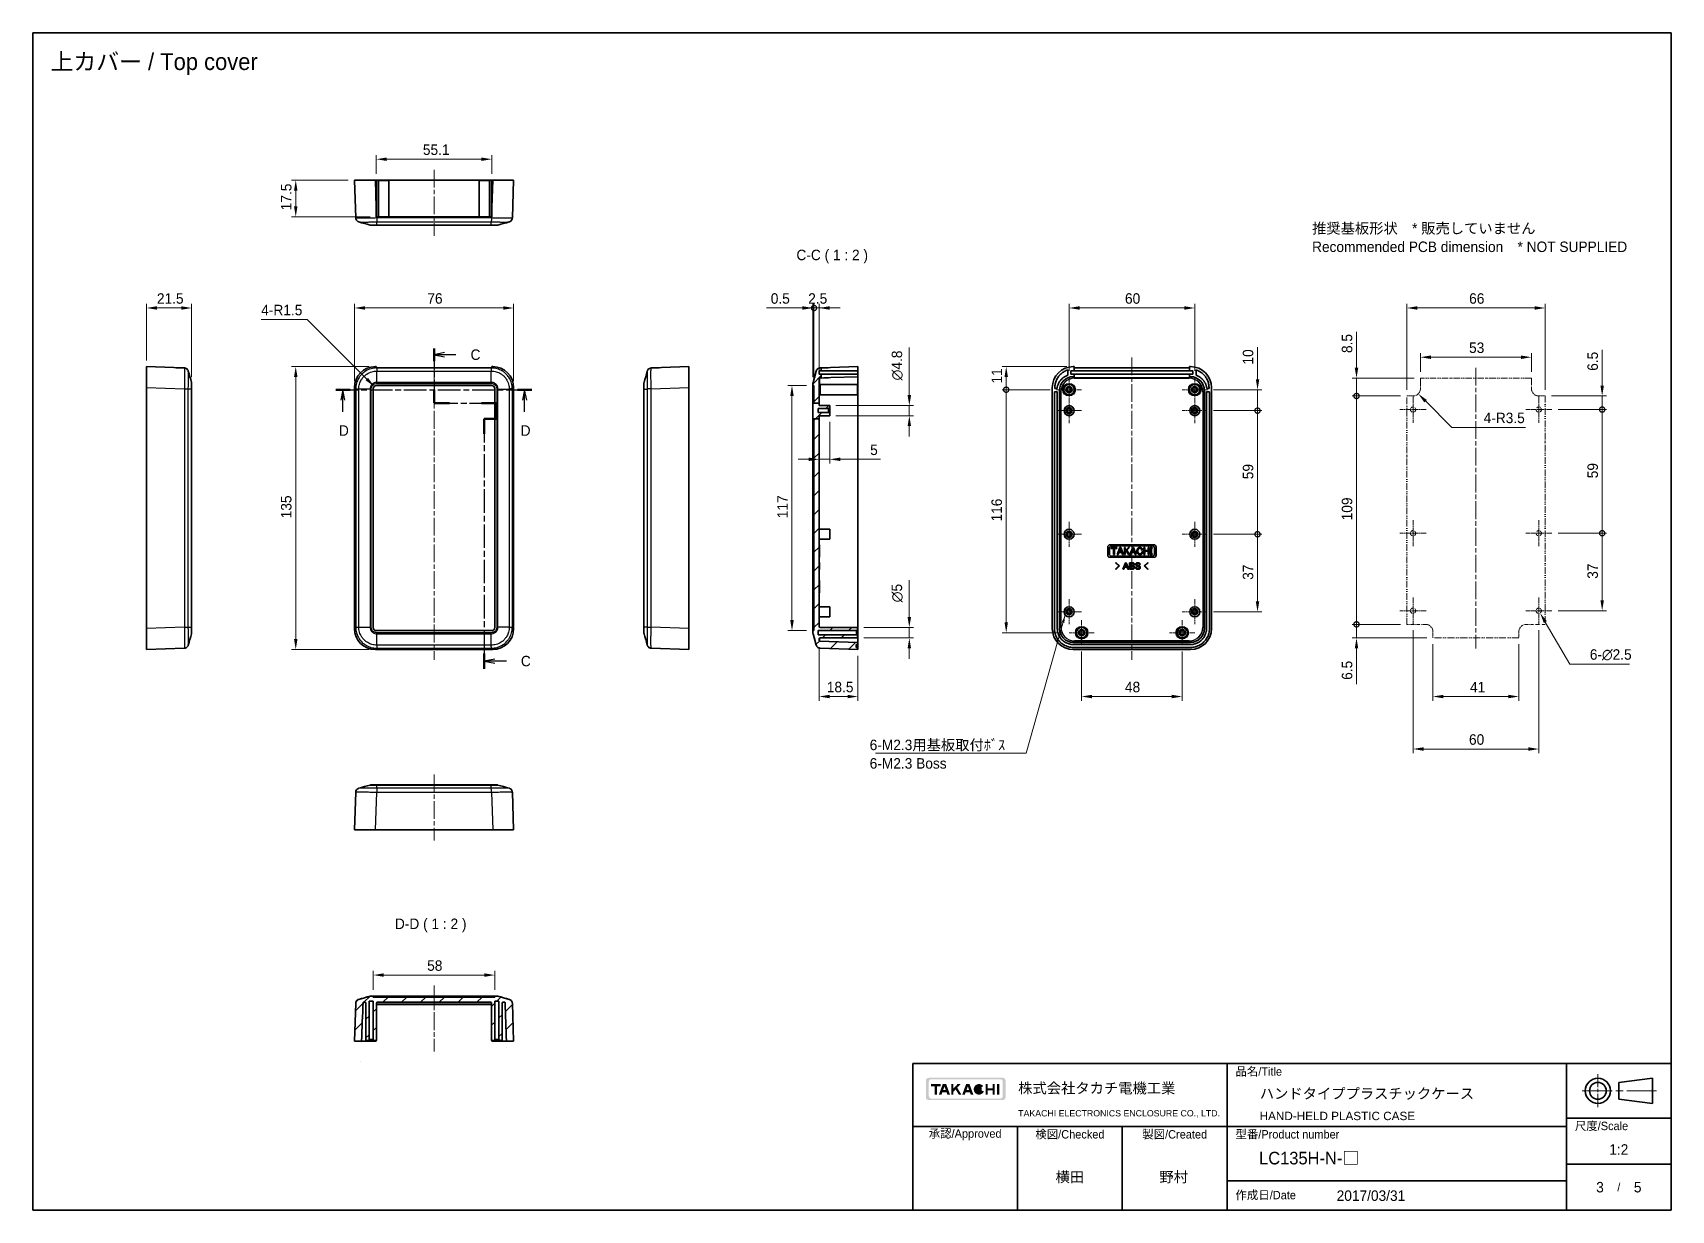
# Model space of a CAD drawing. Header units: millimetres. Extents: x 0 to 3058, y 0 to 562.
# Drawn here: x 1203 to 1985, y 0 to 562 of the extents above; entities that cross this region are included whole.
import ezdxf
from ezdxf.enums import TextEntityAlignment as Align

# ---------------------------------------------------------------- set-up
doc = ezdxf.new("R2010")
doc.units = ezdxf.units.MM
doc.header["$LTSCALE"] = 1.5
doc.linetypes.add('CHAIN', pattern=[0.3543, 0.2362, -0.0295, 0.0591, -0.0295])
doc.linetypes.add('DASH_DOUBLE_DOT', pattern=[0.4398, 0.24, -0.06, 0.0098, -0.06, 0.01, -0.06])
doc.layers.get('Defpoints').update_dxf_attribs({"lineweight": 25})
for name, color, linetype, lineweight in [('Border (ISO)', 7, 'Continuous', 35), ('Center Mark (ISO)', 131, 'Continuous', 18), ('Centerline (ISO)', 131, 'Continuous', 18), ('Dimension (ISO)', 7, 'Continuous', 18), ('Hatch (ISO)', 1, 'Continuous', 18), ('Section Line (ISO)', 7, 'CHAIN', 25), ('Symbol (ISO)', 7, 'Continuous', 18), ('Title (ISO)', 7, 'Continuous', 35), ('Visible (ISO)', 7, 'Continuous', 35), ('Visible Narrow (ISO)', 7, 'Continuous', 25)]:
    doc.layers.add(name, color=color, linetype=linetype, lineweight=lineweight)
doc.styles.add('Note Text (TK)', font='MS PGothic.ttf')
doc.styles.add('文字スタイル40', font='MS PGothic.ttf')
doc.styles.add('文字スタイル67', font='arial.ttf')
doc.dimstyles.new('Default - Method 1b (TK)', dxfattribs={"dimscale": 1.5, "dimtxt": 2.5, "dimasz": 2.5, "dimexe": 1, "dimexo": 1.5, "dimgap": 1, "dimtad": 1, "dimtoh": 1, "dimrnd": 1e-08, "dimdsep": 46, "dimtxsty": 'Note Text (TK)', "dimcen": 0.09, "dimdle": 5, "dimclrd": 100, "dimclre": 100, "dimclrt": 7, "dimadec": 1, "dimazin": 1, "dimtfac": 1, "dimtmove": 0, "dimatfit": 3, "dimfxl": 1, "dimtolj": 1, "dimlwd": -1, "dimlwe": -1, "dimarcsym": 0})
doc.dimstyles.new('Default - Method 1b (TK)$7', dxfattribs={"dimscale": 1.5, "dimtxt": 2.5, "dimasz": 2.5, "dimexe": 1, "dimexo": 1.5, "dimgap": 1, "dimtad": 1, "dimtoh": 1, "dimrnd": 1e-08, "dimdsep": 46, "dimtxsty": 'Note Text (TK)', "dimcen": 0.09, "dimdle": 5, "dimclrd": 100, "dimclre": 100, "dimclrt": 7, "dimadec": 1, "dimazin": 1, "dimtfac": 1, "dimtmove": 0, "dimatfit": 3, "dimfxl": 1, "dimtolj": 1, "dimlwd": -1, "dimlwe": -1, "dimarcsym": 0})
pattern_1 = [(45, (1174, -16), (-4.49013, 4.49013), [])]

msp = doc.modelspace()

# ---------------------------------------------------------------- texts
at = {"layer": 'Symbol (ISO)', "color": 7, "style": 'Note Text (TK)'}
for s, insert, char_height, width, attachment_point, line_spacing_factor in [('{\\fＭＳ Ｐゴシック|b0|i0;\\H8.0000;上カバー / Top cover}', (1211.4585, 547.017), 8, 109.286547, 4, 1.5), ('{\\fＭＳ Ｐゴシック|b0|i0;推奨基板形状\u3000* 販売していません\\P\\fＭＳ Ｐゴシック|b0|i0;Recommended PCB dimension\u3000* NOT SUPPLIED}', (1813.5723, 464.2225), 5, 156.66667, 4, 1.058182), ('{\\fＭＳ Ｐゴシック|b0|i0;6-M2.3用基板取付ﾎﾞｽ\\P\\fＭＳ Ｐゴシック|b0|i0;6-M2.3 Boss}', (1602.4418, 224.5925), 5, 70.906434, 1, 1.058182)]:
    msp.add_mtext(s, dxfattribs=dict(at, insert=insert, char_height=char_height, width=width, attachment_point=attachment_point, line_spacing_factor=line_spacing_factor))
at = {"layer": 'Symbol (ISO)', "color": 7, "char_height": 5, "attachment_point": 7, "style": 'Note Text (TK)'}
for s, insert in [('C-C ( 1 : 2 )', (1567.4854, 451.951)), ('D-D ( 1 : 2 )', (1375.8513, 132.7091))]:
    msp.add_mtext(s, dxfattribs=dict(at, insert=insert))

# ---------------------------------------------------------------- blocks, each defined once
blk = doc.blocks.new('図面枠 tk図枠')
at = {"layer": 'Border (ISO)'}
for p, q in [((14.5, 289), (405.5, 289)), ((14.5, 289), (14.5, 8)), ((405.5, 289), (405.5, 8)), ((14.5, 8), (405.5, 8))]:
    blk.add_line(p, q, dxfattribs=at)
blk = doc.blocks.new('表題欄 tk表題欄')
at = {"layer": 'Hatch (ISO)'}
h = blk.add_hatch(color=256, dxfattribs=at)
edge = h.paths.add_edge_path(flags=0)
edge.add_arc((95.58, 236.3), 0.596, 270, 360)
edge.add_line((96.17, 236.3), (96.17, 239.71))
edge.add_arc((95.58, 239.71), 0.596, 0, 90)
edge.add_line((95.58, 240.31), (79.14, 240.31))
edge.add_arc((79.14, 239.71), 0.596, 90, 180)
edge.add_line((78.54, 239.71), (78.54, 236.3))
edge.add_arc((79.14, 236.3), 0.596, 180, 270)
edge.add_line((79.14, 235.7), (95.58, 235.7))
edge = h.paths.add_edge_path()
edge.add_line((77.84, 239.96), (77.84, 236.05))
edge.add_arc((78.54, 236.05), 0.702, 180, 270)
edge.add_line((78.54, 235.35), (96.17, 235.35))
edge.add_arc((96.17, 236.05), 0.702, 270, 360)
edge.add_line((96.87, 236.05), (96.87, 239.96))
edge.add_arc((96.17, 239.96), 0.702, 0, 90)
edge.add_line((96.17, 240.66), (78.54, 240.66))
edge.add_arc((78.54, 239.96), 0.702, 90, 180)
for points in [[(79.07, 239.15), (79.07, 238.66), (79.92, 238.66), (79.92, 236.66), (80.51, 236.66), (80.51, 238.66), (81.36, 238.66), (81.36, 239.15)], [(85.68, 236.66), (84.94, 237.89), (84.42, 237.32), (84.42, 236.66), (83.9, 236.66), (83.9, 239.15), (84.42, 239.15), (84.42, 238.1), (85.39, 239.15), (86.11, 239.15), (85.32, 238.3), (86.3, 236.66)], [(92.09, 239.15), (92.09, 236.66), (92.61, 236.66), (92.61, 237.66), (93.77, 237.66), (93.77, 236.66), (94.29, 236.66), (94.29, 239.15), (93.77, 239.15), (93.77, 238.15), (92.61, 238.15), (92.61, 239.15)], [(94.84, 239.15), (94.84, 236.66), (95.36, 236.66), (95.36, 239.15)]]:
    blk.add_hatch(color=256, dxfattribs=at).paths.add_polyline_path(points)
h = blk.add_hatch(color=256, dxfattribs=at)
h.paths.add_polyline_path([(82.59, 237.71), (81.95, 237.71), (82.27, 238.58)], flags=0)
h.paths.add_polyline_path([(82.78, 237.2), (81.76, 237.2), (81.57, 236.66), (80.95, 236.66), (81.86, 239.15), (82.68, 239.15), (83.59, 236.66), (82.98, 236.66)])
h = blk.add_hatch(color=256, dxfattribs=at)
h.paths.add_polyline_path([(87.53, 237.71), (88.16, 237.71), (87.85, 238.58)], flags=0)
h.paths.add_polyline_path([(87.14, 236.66), (87.34, 237.2), (88.35, 237.2), (88.55, 236.66), (89.17, 236.66), (88.25, 239.15), (87.44, 239.15), (86.52, 236.66)])
h = blk.add_hatch(color=256, dxfattribs=at)
edge = h.paths.add_edge_path()
edge.add_arc((90.52, 237.9), 1.27, 38.5505, 336.582)
edge.add_line((91.69, 237.4), (91.17, 237.62))
edge.add_ellipse((90.52, 237.9), major_axis=(0, -0.8), ratio=0.867347, start_angle=124.651, end_angle=429.4109, ccw=False)
edge.add_line((91.09, 238.36), (91.52, 238.7))
at = {"layer": 'Title (ISO)'}
for p, q in [((74.71, 244.05), (255.71, 244.05)), ((74.71, 209.05), (74.71, 244.05)), ((149.71, 244.05), (149.71, 209.05)), ((230.71, 244.05), (230.71, 209.05)), ((255.71, 244.05), (255.71, 209.05)), ((243.21, 239.55), (251.21, 240.55)), ((243.21, 239.55), (243.21, 235.55)), ((251.21, 234.55), (251.21, 240.55)), ((243.21, 235.55), (251.21, 234.55)), ((230.71, 231.05), (255.71, 231.05)), ((74.71, 229.05), (230.71, 229.05)), ((99.71, 229.05), (99.71, 209.05)), ((124.71, 229.05), (124.71, 209.05)), ((230.71, 220.05), (255.71, 220.05)), ((149.71, 216.05), (230.71, 216.05)), ((255.71, 209.05), (74.71, 209.05))]:
    blk.add_line(p, q, dxfattribs=at)
at = {"layer": 'Title (ISO)', "color": 4, "linetype": 'CHAIN', "lineweight": 18, "ltscale": 8.88956}
blk.add_line((238.21, 241.55), (238.21, 233.55), dxfattribs=at)
at = {"layer": 'Title (ISO)', "color": 4, "linetype": 'CHAIN', "lineweight": 18, "ltscale": 20.001633}
blk.add_line((252.21, 237.55), (234.21, 237.55), dxfattribs=at)
at = {"layer": 'Title (ISO)'}
for radius in [3, 2]:
    blk.add_circle((238.21, 237.55), radius, dxfattribs=at)
at = {"layer": 'Title (ISO)', "color": 1, "char_height": 2, "line_spacing_factor": 1.5, "style": 'Note Text (TK)'}
for s, insert, attachment_point in [('\\fＭＳ Ｐゴシック|b0|i0;\\H2.0000;品名/Title', (151.71, 242.05), 4), ('\\fＭＳ Ｐゴシック|b0|i0;\\H2.0000;承認/Approved', (87.21, 227.05), 5), ('\\fＭＳ Ｐゴシック|b0|i0;\\H2.0000;検図/Checked', (112.21, 227.05), 5), ('\\fＭＳ Ｐゴシック|b0|i0;\\H2.0000;製図/Created', (137.21, 227.05), 5), ('\\fＭＳ Ｐゴシック|b0|i0;\\H2.0000;型番/Product number', (151.71, 227.05), 4), ('\\fＭＳ Ｐゴシック|b0|i0;\\H2.0000;尺度/Scale', (232.71, 229.05), 4), ('\\fＭＳ Ｐゴシック|b0|i0;\\H2.0000;作成日/Date', (151.71, 212.55), 4)]:
    blk.add_mtext(s, dxfattribs=dict(at, insert=insert, attachment_point=attachment_point))
at = {"layer": 'Title (ISO)', "color": 7, "line_spacing_factor": 1.5, "style": 'Note Text (TK)'}
for s, insert, char_height, attachment_point in [('株式会社タカチ電機工業', (99.87, 238.05), 2.5, 4), ('\\fArial|b0|i0;\\H1.4986;TAKACHI ELECTRONICS ENCLOSURE CO., LTD.', (99.87, 232.05), 1.4986, 4), ('\\fＭＳ Ｐゴシック|b0|i0;\\H2.0000;/', (243.21, 214.55), 2, 5)]:
    blk.add_mtext(s, dxfattribs=dict(at, insert=insert, char_height=char_height, attachment_point=attachment_point))
at = {"layer": 'Title (ISO)', "color": 7}
for tag, p, height, style in [('<品名>_001', (157.52, 235.65), 2.5, 'Note Text (TK)'), ('<Title>_001', (157.49, 230.55), 2, '文字スタイル67'), ('<型番>_001', (157.37, 219.99), 3, '文字スタイル40'), ('<尺度>_001', (239.64, 222.3), 2.5, 'Note Text (TK)'), ('<検図>_001', (108.77, 215.75), 2.5, 'Note Text (TK)'), ('<製図>_001', (133.58, 215.75), 2.5, 'Note Text (TK)'), ('<ページ_No.>_001', (237.95, 213.3), 2.5, 'Note Text (TK)'), ('<総ページ数>_001', (246.8, 213.3), 2.5, 'Note Text (TK)'), ('作成日_001', (175.87, 211.28), 2.5, 'Note Text (TK)')]:
    blk.add_attdef(tag, p, '', height=height, dxfattribs=dict(at, style=style))
at = {"layer": 'Title (ISO)', "color": 7, "style": 'Note Text (TK)'}
blk.add_attdef('<承認>', text='', height=2.5, dxfattribs=at).set_placement((87.21, 217.05), align=Align.MIDDLE_CENTER)
blk = doc.blocks.new('2dTransSection2')
at = {"layer": 'Section Line (ISO)', "linetype": 'CHAIN', "ltscale": 14.153191}
blk.add_line((110.26, 213.67), (110.26, 200.63), dxfattribs=at)
at = {"layer": 'Section Line (ISO)', "linetype": 'Continuous', "lineweight": 50}
for p, q in [((110.26, 213.67), (110.26, 210.65)), ((110.26, 203.64), (110.26, 200.63)), ((110.26, 200.63), (113.93, 200.63)), ((121.59, 200.63), (125.26, 200.63)), ((125.26, 200.63), (125.26, 196.85)), ((125.26, 196.85), (122.26, 196.85)), ((122.26, 196.85), (122.26, 193.25)), ((122.26, 140.84), (122.26, 137.24))]:
    blk.add_line(p, q, dxfattribs=at)
at = {"layer": 'Section Line (ISO)', "linetype": 'Continuous'}
for p, q in [((112.76, 212.66), (110.26, 212.16)), ((112.76, 212.16), (110.26, 212.16)), ((110.26, 212.16), (112.76, 211.66)), ((115.48, 212.16), (112.76, 212.16)), ((124.76, 139.54), (122.26, 139.04)), ((124.76, 139.04), (122.26, 139.04)), ((122.26, 139.04), (124.76, 138.54)), ((127.57, 139.04), (124.76, 139.04))]:
    blk.add_line(p, q, dxfattribs=at)
at = {"layer": 'Section Line (ISO)', "linetype": 'CHAIN', "ltscale": 15.993979}
blk.add_line((110.26, 200.63), (125.26, 200.63), dxfattribs=at)
at = {"layer": 'Section Line (ISO)', "linetype": 'CHAIN', "ltscale": 4.194426}
blk.add_line((125.26, 200.63), (125.26, 196.85), dxfattribs=at)
at = {"layer": 'Section Line (ISO)', "linetype": 'CHAIN', "ltscale": 3.333522}
blk.add_line((125.26, 196.85), (122.26, 196.85), dxfattribs=at)
at = {"layer": 'Section Line (ISO)', "linetype": 'CHAIN', "ltscale": 15.809239}
blk.add_line((122.26, 196.85), (122.26, 137.24), dxfattribs=at)
at = {"layer": 'Section Line (ISO)', "char_height": 2.5, "attachment_point": 7, "style": 'Note Text (TK)'}
for insert in [(118.98, 210.89), (130.98, 137.77)]:
    blk.add_mtext('C', dxfattribs=dict(at, insert=insert))
blk = doc.blocks.new('2dTransSection3')
at = {"layer": 'Section Line (ISO)', "linetype": 'CHAIN', "ltscale": 15.302114}
blk.add_line((86.79, 203.82), (133.58, 203.82), dxfattribs=at)
at = {"layer": 'Section Line (ISO)', "linetype": 'Continuous', "lineweight": 50}
for p, q in [((86.79, 203.82), (90.21, 203.82)), ((130.16, 203.82), (133.58, 203.82))]:
    blk.add_line(p, q, dxfattribs=at)
at = {"layer": 'Section Line (ISO)', "linetype": 'Continuous'}
for p, q in [((88.5, 203.82), (88, 201.32)), ((88.5, 201.32), (88.5, 203.82)), ((89, 201.32), (88.5, 203.82)), ((131.87, 203.82), (131.37, 201.32)), ((131.87, 201.32), (131.87, 203.82)), ((132.37, 201.32), (131.87, 203.82)), ((88.5, 198.53), (88.5, 201.32)), ((131.87, 198.53), (131.87, 201.32))]:
    blk.add_line(p, q, dxfattribs=at)
at = {"layer": 'Section Line (ISO)', "char_height": 2.5, "attachment_point": 7, "style": 'Note Text (TK)'}
for insert in [(87.56, 192.82), (130.93, 192.82)]:
    blk.add_mtext('D', dxfattribs=dict(at, insert=insert))
blk = doc.blocks.new('*D41')
at = {"layer": 'Defpoints', "color": 0, "transparency": 16777216}
for p in [(1921.16, 287.22), (1922.41, 285.05)]:
    blk.add_point(p, dxfattribs=at)
at = {"layer": 'Dimension (ISO)', "color": 100, "transparency": 16777216}
for p, q in [((1921.61, 286.14), (1921.97, 286.14)), ((1921.79, 285.96), (1921.79, 286.32)), ((1936.54, 260.59), (1924.91, 280.72)), ((1965.03, 260.59), (1936.54, 260.59))]:
    blk.add_line(p, q, dxfattribs=at)
blk.add_solid([(1925.63, 281.14), (1924.19, 280.31), (1922.41, 285.05)], dxfattribs=at)
at = {"layer": 'Dimension (ISO)', "color": 7, "transparency": 16777216, "insert": (1946.14, 265.09), "char_height": 5, "attachment_point": 4, "style": 'Note Text (TK)'}
blk.add_mtext('\\A1;\\fＭＳ Ｐゴシック|b0|i0;\\H5.0000;6-∅2.5', dxfattribs=at)
blk = doc.blocks.new('*D42')
at = {"layer": 'Defpoints', "color": 0, "transparency": 16777216}
for p in [(1861.79, 392.14), (1864.26, 389.66)]:
    blk.add_point(p, dxfattribs=at)
at = {"layer": 'Dimension (ISO)', "color": 100, "transparency": 16777216}
for p, q in [((1880.3, 373.63), (1867.8, 386.13)), ((1915.41, 373.63), (1880.3, 373.63))]:
    blk.add_line(p, q, dxfattribs=at)
blk.add_solid([(1868.39, 386.71), (1867.21, 385.54), (1864.26, 389.66)], dxfattribs=at)
at = {"layer": 'Dimension (ISO)', "color": 7, "transparency": 16777216, "insert": (1895.47, 378.13), "char_height": 5, "attachment_point": 4, "style": 'Note Text (TK)'}
blk.add_mtext('\\A1;\\fＭＳ Ｐゴシック|b0|i0;\\H5.0000;4-R3.5', dxfattribs=at)
blk = doc.blocks.new('_DotSmall')
at = {"color": 0, "linetype": 'ByBlock', "const_width": 0.5}
blk.add_lwpolyline([(-0.0625, 0, 1), (0.0625, 0, 1)], format="xyb", close=True, dxfattribs=at)
blk = doc.blocks.new('*D43')
at = {"layer": 'Defpoints', "color": 0, "transparency": 16777216}
for p in [(1834.79, 279.64), (1858.79, 279.64), (1871.29, 273.14)]:
    blk.add_point(p, dxfattribs=at)
at = {"layer": 'Dimension (ISO)', "color": 100, "transparency": 16777216}
for p, q in [((1834.79, 279.64), (1834.79, 289.64)), ((1855.79, 279.64), (1832.79, 279.64)), ((1834.79, 279.64), (1834.79, 273.14)), ((1868.29, 273.14), (1832.79, 273.14)), ((1834.79, 268.14), (1834.79, 251.15))]:
    blk.add_line(p, q, dxfattribs=at)
blk.add_solid([(1833.95, 268.14), (1835.62, 268.14), (1834.79, 273.14)], dxfattribs=at)
at = {"layer": 'Dimension (ISO)', "color": 100, "transparency": 16777216, "xscale": 5, "yscale": 5, "zscale": 5, "rotation": 270}
blk.add_blockref('_DotSmall', (1834.79, 279.64), dxfattribs=at)
at = {"layer": 'Dimension (ISO)', "color": 7, "transparency": 16777216, "insert": (1830.29, 253.15), "char_height": 5, "attachment_point": 4, "rotation": 90, "style": 'Note Text (TK)'}
blk.add_mtext('\\A1;6.5', dxfattribs=at)
blk = doc.blocks.new('*D44')
at = {"layer": 'Defpoints', "color": 0, "transparency": 16777216}
for p in [(1834.79, 388.64), (1858.79, 388.64), (1858.79, 279.64)]:
    blk.add_point(p, dxfattribs=at)
at = {"layer": 'Dimension (ISO)', "color": 100, "transparency": 16777216}
for p, q in [((1855.79, 388.64), (1832.79, 388.64)), ((1834.79, 279.64), (1834.79, 388.64)), ((1855.79, 279.64), (1832.79, 279.64))]:
    blk.add_line(p, q, dxfattribs=at)
at = {"layer": 'Dimension (ISO)', "color": 100, "transparency": 16777216, "xscale": 5, "yscale": 5, "zscale": 5}
for p, rotation in [((1834.79, 388.64), 90), ((1834.79, 279.64), 270)]:
    blk.add_blockref('_DotSmall', p, dxfattribs=dict(at, rotation=rotation))
at = {"layer": 'Dimension (ISO)', "color": 7, "transparency": 16777216, "insert": (1830.29, 329.28), "char_height": 5, "attachment_point": 4, "rotation": 90, "style": 'Note Text (TK)'}
blk.add_mtext('\\A1;109', dxfattribs=at)
blk = doc.blocks.new('*D45')
at = {"layer": 'Defpoints', "color": 0, "transparency": 16777216}
for p in [(1834.79, 397.14), (1865.29, 397.14), (1858.79, 388.64)]:
    blk.add_point(p, dxfattribs=at)
at = {"layer": 'Dimension (ISO)', "color": 100, "transparency": 16777216}
for p, q in [((1834.79, 402.14), (1834.79, 419.18)), ((1862.29, 397.14), (1832.79, 397.14)), ((1834.79, 388.64), (1834.79, 397.14)), ((1855.79, 388.64), (1832.79, 388.64)), ((1834.79, 388.64), (1834.79, 383.64))]:
    blk.add_line(p, q, dxfattribs=at)
blk.add_solid([(1833.95, 402.14), (1835.62, 402.14), (1834.79, 397.14)], dxfattribs=at)
at = {"layer": 'Dimension (ISO)', "color": 100, "transparency": 16777216, "xscale": 5, "yscale": 5, "zscale": 5, "rotation": 90}
blk.add_blockref('_DotSmall', (1834.79, 388.64), dxfattribs=at)
at = {"layer": 'Dimension (ISO)', "color": 7, "transparency": 16777216, "insert": (1830.29, 409.14), "char_height": 5, "attachment_point": 4, "rotation": 90, "style": 'Note Text (TK)'}
blk.add_mtext('\\A1;8.5', dxfattribs=at)
blk = doc.blocks.new('*D46')
at = {"layer": 'Defpoints', "color": 0, "transparency": 16777216}
for p in [(1924.79, 430.64), (1858.79, 388.64), (1924.79, 388.64)]:
    blk.add_point(p, dxfattribs=at)
at = {"layer": 'Dimension (ISO)', "color": 100, "transparency": 16777216}
for p, q in [((1858.79, 391.64), (1858.79, 432.64)), ((1863.79, 430.64), (1919.79, 430.64)), ((1924.79, 391.64), (1924.79, 432.64))]:
    blk.add_line(p, q, dxfattribs=at)
for points in [[(1863.79, 431.48), (1863.79, 429.81), (1858.79, 430.64)], [(1919.79, 431.48), (1919.79, 429.81), (1924.79, 430.64)]]:
    blk.add_solid(points, dxfattribs=at)
at = {"layer": 'Dimension (ISO)', "color": 7, "transparency": 16777216, "insert": (1888.55, 435.14), "char_height": 5, "attachment_point": 4, "style": 'Note Text (TK)'}
blk.add_mtext('\\A1;66', dxfattribs=at)
blk = doc.blocks.new('*D47')
at = {"layer": 'Defpoints', "color": 0, "transparency": 16777216}
for p in [(1865.29, 407.14), (1865.29, 397.14), (1918.29, 397.14)]:
    blk.add_point(p, dxfattribs=at)
at = {"layer": 'Dimension (ISO)', "color": 100, "transparency": 16777216}
for p, q in [((1865.29, 400.14), (1865.29, 409.14)), ((1913.29, 407.14), (1870.29, 407.14)), ((1918.29, 400.14), (1918.29, 409.14))]:
    blk.add_line(p, q, dxfattribs=at)
for points in [[(1870.29, 407.97), (1870.29, 406.3), (1865.29, 407.14)], [(1913.29, 407.97), (1913.29, 406.3), (1918.29, 407.14)]]:
    blk.add_solid(points, dxfattribs=at)
at = {"layer": 'Dimension (ISO)', "color": 7, "transparency": 16777216, "insert": (1888.52, 411.64), "char_height": 5, "attachment_point": 4, "style": 'Note Text (TK)'}
blk.add_mtext('\\A1;53', dxfattribs=at)
blk = doc.blocks.new('*D48')
at = {"layer": 'Defpoints', "color": 0, "transparency": 16777216}
for p in [(1928.04, 323.14), (1928.04, 286.14), (1952.04, 286.14)]:
    blk.add_point(p, dxfattribs=at)
at = {"layer": 'Dimension (ISO)', "color": 100, "transparency": 16777216}
for p, q in [((1931.04, 323.14), (1954.04, 323.14)), ((1952.04, 323.14), (1952.04, 291.14)), ((1931.04, 286.14), (1954.04, 286.14))]:
    blk.add_line(p, q, dxfattribs=at)
blk.add_solid([(1951.2, 291.14), (1952.87, 291.14), (1952.04, 286.14)], dxfattribs=at)
at = {"layer": 'Dimension (ISO)', "color": 100, "transparency": 16777216, "xscale": 5, "yscale": 5, "zscale": 5, "rotation": 90}
blk.add_blockref('_DotSmall', (1952.04, 323.14), dxfattribs=at)
at = {"layer": 'Dimension (ISO)', "color": 7, "transparency": 16777216, "insert": (1947.54, 301.39), "char_height": 5, "attachment_point": 4, "rotation": 90, "style": 'Note Text (TK)'}
blk.add_mtext('\\A1;37', dxfattribs=at)
blk = doc.blocks.new('*D49')
at = {"layer": 'Defpoints', "color": 0, "transparency": 16777216}
for p in [(1928.04, 382.14), (1928.04, 323.14), (1952.04, 323.14)]:
    blk.add_point(p, dxfattribs=at)
at = {"layer": 'Dimension (ISO)', "color": 100, "transparency": 16777216}
for p, q in [((1931.04, 382.14), (1954.04, 382.14)), ((1952.04, 382.14), (1952.04, 323.14)), ((1931.04, 323.14), (1954.04, 323.14))]:
    blk.add_line(p, q, dxfattribs=at)
at = {"layer": 'Dimension (ISO)', "color": 100, "transparency": 16777216, "xscale": 5, "yscale": 5, "zscale": 5}
for p, rotation in [((1952.04, 382.14), 90), ((1952.04, 323.14), 270)]:
    blk.add_blockref('_DotSmall', p, dxfattribs=dict(at, rotation=rotation))
at = {"layer": 'Dimension (ISO)', "color": 7, "transparency": 16777216, "insert": (1947.54, 349.36), "char_height": 5, "attachment_point": 4, "rotation": 90, "style": 'Note Text (TK)'}
blk.add_mtext('\\A1;59', dxfattribs=at)
blk = doc.blocks.new('*D50')
at = {"layer": 'Defpoints', "color": 0, "transparency": 16777216}
for p in [(1924.79, 388.64), (1928.04, 382.14), (1952.04, 382.14)]:
    blk.add_point(p, dxfattribs=at)
at = {"layer": 'Dimension (ISO)', "color": 100, "transparency": 16777216}
for p, q in [((1952.04, 393.64), (1952.04, 410.62)), ((1927.79, 388.64), (1954.04, 388.64)), ((1952.04, 382.14), (1952.04, 388.64)), ((1931.04, 382.14), (1954.04, 382.14)), ((1952.04, 382.14), (1952.04, 372.14))]:
    blk.add_line(p, q, dxfattribs=at)
blk.add_solid([(1951.2, 393.64), (1952.87, 393.64), (1952.04, 388.64)], dxfattribs=at)
at = {"layer": 'Dimension (ISO)', "color": 100, "transparency": 16777216, "xscale": 5, "yscale": 5, "zscale": 5, "rotation": 90}
blk.add_blockref('_DotSmall', (1952.04, 382.14), dxfattribs=at)
at = {"layer": 'Dimension (ISO)', "color": 7, "transparency": 16777216, "insert": (1947.54, 400.64), "char_height": 5, "attachment_point": 4, "rotation": 90, "style": 'Note Text (TK)'}
blk.add_mtext('\\A1;6.5', dxfattribs=at)
blk = doc.blocks.new('*D51')
at = {"layer": 'Defpoints', "color": 0, "transparency": 16777216}
for p in [(1861.79, 279.89), (1921.79, 279.89), (1921.79, 220.14)]:
    blk.add_point(p, dxfattribs=at)
at = {"layer": 'Dimension (ISO)', "color": 100, "transparency": 16777216}
for p, q in [((1861.79, 276.89), (1861.79, 218.14)), ((1921.79, 276.89), (1921.79, 218.14)), ((1866.79, 220.14), (1916.79, 220.14))]:
    blk.add_line(p, q, dxfattribs=at)
for points in [[(1866.79, 220.97), (1866.79, 219.3), (1861.79, 220.14)], [(1916.79, 220.97), (1916.79, 219.3), (1921.79, 220.14)]]:
    blk.add_solid(points, dxfattribs=at)
at = {"layer": 'Dimension (ISO)', "color": 7, "transparency": 16777216, "insert": (1888.48, 224.64), "char_height": 5, "attachment_point": 4, "style": 'Note Text (TK)'}
blk.add_mtext('\\A1;60', dxfattribs=at)
blk = doc.blocks.new('*D52')
at = {"layer": 'Defpoints', "color": 0, "transparency": 16777216}
for p in [(1432.52, 430.64), (1356.52, 392.64), (1432.52, 392.64)]:
    blk.add_point(p, dxfattribs=at)
at = {"layer": 'Dimension (ISO)', "color": 100, "transparency": 16777216}
for p, q in [((1356.52, 395.64), (1356.52, 432.64)), ((1361.52, 430.64), (1427.52, 430.64)), ((1432.52, 395.64), (1432.52, 432.64))]:
    blk.add_line(p, q, dxfattribs=at)
for points in [[(1361.52, 431.48), (1361.52, 429.81), (1356.52, 430.64)], [(1427.52, 431.48), (1427.52, 429.81), (1432.52, 430.64)]]:
    blk.add_solid(points, dxfattribs=at)
at = {"layer": 'Dimension (ISO)', "color": 7, "transparency": 16777216, "insert": (1391.32, 435.14), "char_height": 5, "attachment_point": 4, "style": 'Note Text (TK)'}
blk.add_mtext('\\A1;76', dxfattribs=at)
blk = doc.blocks.new('*D53')
at = {"layer": 'Defpoints', "color": 0, "transparency": 16777216}
for p in [(1366.51, 402.64), (1328.51, 267.64), (1366.51, 267.64)]:
    blk.add_point(p, dxfattribs=at)
at = {"layer": 'Dimension (ISO)', "color": 100, "transparency": 16777216}
for p, q in [((1363.51, 402.64), (1326.51, 402.64)), ((1328.51, 397.64), (1328.51, 272.64)), ((1363.51, 267.64), (1326.51, 267.64))]:
    blk.add_line(p, q, dxfattribs=at)
for points in [[(1327.68, 397.64), (1329.35, 397.64), (1328.51, 402.64)], [(1327.68, 272.64), (1329.35, 272.64), (1328.51, 267.64)]]:
    blk.add_solid(points, dxfattribs=at)
at = {"layer": 'Dimension (ISO)', "color": 7, "transparency": 16777216, "insert": (1324.01, 330.25), "char_height": 5, "attachment_point": 4, "rotation": 90, "style": 'Note Text (TK)'}
blk.add_mtext('\\A1;135', dxfattribs=at)
blk = doc.blocks.new('*D54')
at = {"layer": 'Defpoints', "color": 0, "transparency": 16777216}
for p in [(1365.96, 393.2), (1367.02, 392.14)]:
    blk.add_point(p, dxfattribs=at)
at = {"layer": 'Dimension (ISO)', "color": 100, "transparency": 16777216}
for p, q in [((1312.04, 425.13), (1334.02, 425.13)), ((1334.02, 425.13), (1362.42, 396.73))]:
    blk.add_line(p, q, dxfattribs=at)
blk.add_solid([(1363.01, 397.32), (1361.83, 396.14), (1365.96, 393.2)], dxfattribs=at)
at = {"layer": 'Dimension (ISO)', "color": 7, "transparency": 16777216, "insert": (1312.04, 429.63), "char_height": 5, "attachment_point": 4, "style": 'Note Text (TK)'}
blk.add_mtext('\\A1;\\fＭＳ Ｐゴシック|b0|i0;\\H5.0000;4-R1.5', dxfattribs=at)
blk = doc.blocks.new('*D55')
at = {"layer": 'Defpoints', "color": 0, "transparency": 16777216}
for p in [(1356.52, 491.65), (1328.51, 474.15), (1366.97, 474.15)]:
    blk.add_point(p, dxfattribs=at)
at = {"layer": 'Dimension (ISO)', "color": 100, "transparency": 16777216}
for p, q in [((1353.52, 491.65), (1326.51, 491.65)), ((1328.51, 486.65), (1328.51, 479.15)), ((1363.97, 474.15), (1326.51, 474.15))]:
    blk.add_line(p, q, dxfattribs=at)
for points in [[(1327.68, 486.65), (1329.35, 486.65), (1328.51, 491.65)], [(1327.68, 479.15), (1329.35, 479.15), (1328.51, 474.15)]]:
    blk.add_solid(points, dxfattribs=at)
at = {"layer": 'Dimension (ISO)', "color": 7, "transparency": 16777216, "insert": (1324.01, 477.27), "char_height": 5, "attachment_point": 4, "rotation": 90, "style": 'Note Text (TK)'}
blk.add_mtext('\\A1;17.5', dxfattribs=at)
blk = doc.blocks.new('*D56')
at = {"layer": 'Defpoints', "color": 0, "transparency": 16777216}
for p in [(1422.07, 501.65), (1366.97, 491.65), (1422.07, 491.65)]:
    blk.add_point(p, dxfattribs=at)
at = {"layer": 'Dimension (ISO)', "color": 100, "transparency": 16777216}
for p, q in [((1366.97, 494.65), (1366.97, 503.65)), ((1371.97, 501.65), (1417.07, 501.65)), ((1422.07, 494.65), (1422.07, 503.65))]:
    blk.add_line(p, q, dxfattribs=at)
for points in [[(1371.97, 502.48), (1371.97, 500.82), (1366.97, 501.65)], [(1417.07, 502.48), (1417.07, 500.82), (1422.07, 501.65)]]:
    blk.add_solid(points, dxfattribs=at)
at = {"layer": 'Dimension (ISO)', "color": 7, "transparency": 16777216, "insert": (1389.19, 506.15), "char_height": 5, "attachment_point": 4, "style": 'Note Text (TK)'}
blk.add_mtext('\\A1;55.1', dxfattribs=at)
blk = doc.blocks.new('*D57')
at = {"layer": 'Defpoints', "color": 0, "transparency": 16777216}
for p in [(1278.83, 430.64), (1257.33, 402.64), (1278.83, 394.61)]:
    blk.add_point(p, dxfattribs=at)
at = {"layer": 'Dimension (ISO)', "color": 100, "transparency": 16777216}
for p, q in [((1257.33, 405.64), (1257.33, 432.64)), ((1262.33, 430.64), (1273.83, 430.64)), ((1278.83, 397.61), (1278.83, 432.64))]:
    blk.add_line(p, q, dxfattribs=at)
for points in [[(1262.33, 431.48), (1262.33, 429.81), (1257.33, 430.64)], [(1273.83, 431.48), (1273.83, 429.81), (1278.83, 430.64)]]:
    blk.add_solid(points, dxfattribs=at)
at = {"layer": 'Dimension (ISO)', "color": 7, "transparency": 16777216, "insert": (1262.25, 435.14), "char_height": 5, "attachment_point": 4, "style": 'Note Text (TK)'}
blk.add_mtext('\\A1;21.5', dxfattribs=at)
blk = doc.blocks.new('*D58')
at = {"layer": 'Defpoints', "color": 0, "transparency": 16777216}
for p in [(1423.52, 112.24), (1365.52, 102.24), (1423.52, 102.24)]:
    blk.add_point(p, dxfattribs=at)
at = {"layer": 'Dimension (ISO)', "color": 100, "transparency": 16777216}
for p, q in [((1365.52, 105.24), (1365.52, 114.24)), ((1370.52, 112.24), (1418.52, 112.24)), ((1423.52, 105.24), (1423.52, 114.24))]:
    blk.add_line(p, q, dxfattribs=at)
for points in [[(1370.52, 113.07), (1370.52, 111.41), (1365.52, 112.24)], [(1418.52, 113.07), (1418.52, 111.41), (1423.52, 112.24)]]:
    blk.add_solid(points, dxfattribs=at)
at = {"layer": 'Dimension (ISO)', "color": 7, "transparency": 16777216, "insert": (1391.24, 116.74), "char_height": 5, "attachment_point": 4, "style": 'Note Text (TK)'}
blk.add_mtext('\\A1;58', dxfattribs=at)
blk = doc.blocks.new('*D59')
at = {"layer": 'Defpoints', "color": 0, "transparency": 16777216}
for p in [(1575.36, 430.64), (1575.36, 394.61), (1575.86, 393.64)]:
    blk.add_point(p, dxfattribs=at)
at = {"layer": 'Dimension (ISO)', "color": 100, "transparency": 16777216}
for p, q in [((1570.36, 430.64), (1553.23, 430.64)), ((1575.36, 397.61), (1575.36, 432.64)), ((1575.86, 430.64), (1575.36, 430.64)), ((1575.86, 396.64), (1575.86, 432.64)), ((1575.86, 430.64), (1580.86, 430.64))]:
    blk.add_line(p, q, dxfattribs=at)
blk.add_solid([(1570.36, 431.48), (1570.36, 429.81), (1575.36, 430.64)], dxfattribs=at)
at = {"layer": 'Dimension (ISO)', "color": 100, "transparency": 16777216, "xscale": 5, "yscale": 5, "zscale": 5, "rotation": 180}
blk.add_blockref('_DotSmall', (1575.86, 430.64), dxfattribs=at)
at = {"layer": 'Dimension (ISO)', "color": 7, "transparency": 16777216, "insert": (1555.23, 435.14), "char_height": 5, "attachment_point": 4, "style": 'Note Text (TK)'}
blk.add_mtext('\\A1;0.5', dxfattribs=at)
blk = doc.blocks.new('*D60')
at = {"layer": 'Defpoints', "color": 0, "transparency": 16777216}
for p in [(1575.86, 430.64), (1575.86, 393.64), (1578.36, 397.09)]:
    blk.add_point(p, dxfattribs=at)
at = {"layer": 'Dimension (ISO)', "color": 100, "transparency": 16777216}
for p, q in [((1575.86, 430.64), (1570.86, 430.64)), ((1575.86, 396.64), (1575.86, 432.64)), ((1578.36, 430.64), (1575.86, 430.64)), ((1578.36, 400.09), (1578.36, 432.64)), ((1583.36, 430.64), (1588.36, 430.64))]:
    blk.add_line(p, q, dxfattribs=at)
blk.add_solid([(1583.36, 431.48), (1583.36, 429.81), (1578.36, 430.64)], dxfattribs=at)
at = {"layer": 'Dimension (ISO)', "color": 100, "transparency": 16777216, "xscale": 5, "yscale": 5, "zscale": 5}
blk.add_blockref('_DotSmall', (1575.86, 430.64), dxfattribs=at)
at = {"layer": 'Dimension (ISO)', "color": 7, "transparency": 16777216, "insert": (1573.1, 435.14), "char_height": 5, "attachment_point": 4, "style": 'Note Text (TK)'}
blk.add_mtext('\\A1;2.5', dxfattribs=at)
blk = doc.blocks.new('*D61')
at = {"layer": 'Defpoints', "color": 0, "transparency": 16777216}
for p in [(1575.36, 393.64), (1565.36, 276.64), (1575.36, 276.64)]:
    blk.add_point(p, dxfattribs=at)
at = {"layer": 'Dimension (ISO)', "color": 100, "transparency": 16777216}
for p, q in [((1572.36, 393.64), (1563.36, 393.64)), ((1565.36, 388.64), (1565.36, 281.64)), ((1572.36, 276.64), (1563.36, 276.64))]:
    blk.add_line(p, q, dxfattribs=at)
for points in [[(1564.52, 388.64), (1566.19, 388.64), (1565.36, 393.64)], [(1564.52, 281.64), (1566.19, 281.64), (1565.36, 276.64)]]:
    blk.add_solid(points, dxfattribs=at)
at = {"layer": 'Dimension (ISO)', "color": 7, "transparency": 16777216, "insert": (1560.86, 330.29), "char_height": 5, "attachment_point": 4, "rotation": 90, "style": 'Note Text (TK)'}
blk.add_mtext('\\A1;117', dxfattribs=at)
blk = doc.blocks.new('*D62')
at = {"layer": 'Defpoints', "color": 0, "transparency": 16777216}
for p in [(1583.36, 384.04), (1583.36, 379.24), (1621.36, 379.24)]:
    blk.add_point(p, dxfattribs=at)
at = {"layer": 'Dimension (ISO)', "color": 100, "transparency": 16777216}
for p, q in [((1621.36, 389.04), (1621.36, 411.85)), ((1586.36, 384.04), (1623.36, 384.04)), ((1621.36, 379.24), (1621.36, 384.04)), ((1586.36, 379.24), (1623.36, 379.24)), ((1621.36, 374.24), (1621.36, 369.24))]:
    blk.add_line(p, q, dxfattribs=at)
for points in [[(1620.52, 389.04), (1622.19, 389.04), (1621.36, 384.04)], [(1620.52, 374.24), (1622.19, 374.24), (1621.36, 379.24)]]:
    blk.add_solid(points, dxfattribs=at)
at = {"layer": 'Dimension (ISO)', "color": 7, "transparency": 16777216, "insert": (1615.59, 396.04), "char_height": 5, "attachment_point": 4, "rotation": 90, "style": 'Note Text (TK)'}
blk.add_mtext('\\A1;\\fAIGDT|b0|i0;\\H5.0000;n\\fＭＳ Ｐゴシック|b0|i0;\\H5.0000;4.8', dxfattribs=at)
blk = doc.blocks.new('*D63')
at = {"layer": 'Defpoints', "color": 0, "transparency": 16777216}
for p in [(1596.66, 278.14), (1621.36, 278.14), (1596.66, 273.14)]:
    blk.add_point(p, dxfattribs=at)
at = {"layer": 'Dimension (ISO)', "color": 100, "transparency": 16777216}
for p, q in [((1621.36, 283.14), (1621.36, 300.8)), ((1599.66, 278.14), (1623.36, 278.14)), ((1621.36, 273.14), (1621.36, 278.14)), ((1599.66, 273.14), (1623.36, 273.14)), ((1621.36, 268.14), (1621.36, 263.14))]:
    blk.add_line(p, q, dxfattribs=at)
for points in [[(1620.52, 283.14), (1622.19, 283.14), (1621.36, 278.14)], [(1620.52, 268.14), (1622.19, 268.14), (1621.36, 273.14)]]:
    blk.add_solid(points, dxfattribs=at)
at = {"layer": 'Dimension (ISO)', "color": 7, "transparency": 16777216, "insert": (1615.59, 290.14), "char_height": 5, "attachment_point": 4, "rotation": 90, "style": 'Note Text (TK)'}
blk.add_mtext('\\A1;\\fAIGDT|b0|i0;\\H5.0000;n\\fＭＳ Ｐゴシック|b0|i0;\\H5.0000;5', dxfattribs=at)
blk = doc.blocks.new('*D64')
at = {"layer": 'Defpoints', "color": 0, "transparency": 16777216}
for p in [(1578.36, 271.78), (1596.86, 267.64), (1596.86, 245.19)]:
    blk.add_point(p, dxfattribs=at)
at = {"layer": 'Dimension (ISO)', "color": 100, "transparency": 16777216}
for p, q in [((1578.36, 268.78), (1578.36, 243.19)), ((1596.86, 264.64), (1596.86, 243.19)), ((1583.36, 245.19), (1591.86, 245.19))]:
    blk.add_line(p, q, dxfattribs=at)
for points in [[(1583.36, 246.02), (1583.36, 244.35), (1578.36, 245.19)], [(1591.86, 246.02), (1591.86, 244.35), (1596.86, 245.19)]]:
    blk.add_solid(points, dxfattribs=at)
at = {"layer": 'Dimension (ISO)', "color": 7, "transparency": 16777216, "insert": (1581.98, 249.69), "char_height": 5, "attachment_point": 4, "style": 'Note Text (TK)'}
blk.add_mtext('\\A1;18.5', dxfattribs=at)
blk = doc.blocks.new('*D65')
at = {"layer": 'Defpoints', "color": 0, "transparency": 16777216}
for p in [(1757.6, 430.64), (1697.6, 397.64), (1757.6, 397.64)]:
    blk.add_point(p, dxfattribs=at)
at = {"layer": 'Dimension (ISO)', "color": 100, "transparency": 16777216}
for p, q in [((1697.6, 400.64), (1697.6, 432.64)), ((1702.6, 430.64), (1752.6, 430.64)), ((1757.6, 400.64), (1757.6, 432.64))]:
    blk.add_line(p, q, dxfattribs=at)
for points in [[(1702.6, 431.48), (1702.6, 429.81), (1697.6, 430.64)], [(1752.6, 431.48), (1752.6, 429.81), (1757.6, 430.64)]]:
    blk.add_solid(points, dxfattribs=at)
at = {"layer": 'Dimension (ISO)', "color": 7, "transparency": 16777216, "insert": (1724.29, 435.14), "char_height": 5, "attachment_point": 4, "style": 'Note Text (TK)'}
blk.add_mtext('\\A1;60', dxfattribs=at)
blk = doc.blocks.new('*D66')
at = {"layer": 'Defpoints', "color": 0, "transparency": 16777216}
for p in [(1667.6, 402.64), (1699.59, 402.64), (1691.6, 391.64)]:
    blk.add_point(p, dxfattribs=at)
at = {"layer": 'Dimension (ISO)', "color": 100, "transparency": 16777216}
for p, q in [((1696.59, 402.64), (1665.6, 402.64)), ((1688.6, 391.64), (1665.6, 391.64)), ((1667.6, 391.64), (1667.6, 397.64))]:
    blk.add_line(p, q, dxfattribs=at)
blk.add_solid([(1666.77, 397.64), (1668.43, 397.64), (1667.6, 402.64)], dxfattribs=at)
at = {"layer": 'Dimension (ISO)', "color": 100, "transparency": 16777216, "xscale": 5, "yscale": 5, "zscale": 5, "rotation": 270}
blk.add_blockref('_DotSmall', (1667.6, 391.64), dxfattribs=at)
at = {"layer": 'Dimension (ISO)', "color": 7, "transparency": 16777216, "insert": (1663.1, 394.59), "char_height": 5, "attachment_point": 4, "rotation": 90, "style": 'Note Text (TK)'}
blk.add_mtext('\\A1;11', dxfattribs=at)
blk = doc.blocks.new('*D67')
at = {"layer": 'Defpoints', "color": 0, "transparency": 16777216}
for p in [(1667.6, 391.64), (1691.6, 391.64), (1697.6, 275.64)]:
    blk.add_point(p, dxfattribs=at)
at = {"layer": 'Dimension (ISO)', "color": 100, "transparency": 16777216}
for p, q in [((1688.6, 391.64), (1665.6, 391.64)), ((1667.6, 280.64), (1667.6, 391.64)), ((1694.6, 275.64), (1665.6, 275.64))]:
    blk.add_line(p, q, dxfattribs=at)
blk.add_solid([(1666.77, 280.64), (1668.43, 280.64), (1667.6, 275.64)], dxfattribs=at)
at = {"layer": 'Dimension (ISO)', "color": 100, "transparency": 16777216, "xscale": 5, "yscale": 5, "zscale": 5, "rotation": 90}
blk.add_blockref('_DotSmall', (1667.6, 391.64), dxfattribs=at)
at = {"layer": 'Dimension (ISO)', "color": 7, "transparency": 16777216, "insert": (1663.1, 328.74), "char_height": 5, "attachment_point": 4, "rotation": 90, "style": 'Note Text (TK)'}
blk.add_mtext('\\A1;116', dxfattribs=at)
blk = doc.blocks.new('*D68')
at = {"layer": 'Defpoints', "color": 0, "transparency": 16777216}
for p in [(1763.6, 391.64), (1787.55, 391.64), (1763.55, 381.64)]:
    blk.add_point(p, dxfattribs=at)
at = {"layer": 'Dimension (ISO)', "color": 100, "transparency": 16777216}
for p, q in [((1787.55, 396.64), (1787.55, 411.89)), ((1766.6, 391.64), (1789.55, 391.64)), ((1787.55, 381.64), (1787.55, 391.64)), ((1766.55, 381.64), (1789.55, 381.64)), ((1787.55, 381.64), (1787.55, 376.64))]:
    blk.add_line(p, q, dxfattribs=at)
blk.add_solid([(1786.72, 396.64), (1788.38, 396.64), (1787.55, 391.64)], dxfattribs=at)
at = {"layer": 'Dimension (ISO)', "color": 100, "transparency": 16777216, "xscale": 5, "yscale": 5, "zscale": 5, "rotation": 90}
blk.add_blockref('_DotSmall', (1787.55, 381.64), dxfattribs=at)
at = {"layer": 'Dimension (ISO)', "color": 7, "transparency": 16777216, "insert": (1783.05, 403.64), "char_height": 5, "attachment_point": 4, "rotation": 90, "style": 'Note Text (TK)'}
blk.add_mtext('\\A1;10', dxfattribs=at)
blk = doc.blocks.new('*D69')
at = {"layer": 'Defpoints', "color": 0, "transparency": 16777216}
for p in [(1763.55, 381.64), (1787.55, 381.64), (1763.55, 322.64)]:
    blk.add_point(p, dxfattribs=at)
at = {"layer": 'Dimension (ISO)', "color": 100, "transparency": 16777216}
for p, q in [((1766.55, 381.64), (1789.55, 381.64)), ((1787.55, 322.64), (1787.55, 381.64)), ((1766.55, 322.64), (1789.55, 322.64))]:
    blk.add_line(p, q, dxfattribs=at)
at = {"layer": 'Dimension (ISO)', "color": 100, "transparency": 16777216, "xscale": 5, "yscale": 5, "zscale": 5}
for p, rotation in [((1787.55, 381.64), 90), ((1787.55, 322.64), 270)]:
    blk.add_blockref('_DotSmall', p, dxfattribs=dict(at, rotation=rotation))
at = {"layer": 'Dimension (ISO)', "color": 7, "transparency": 16777216, "insert": (1783.05, 348.9), "char_height": 5, "attachment_point": 4, "rotation": 90, "style": 'Note Text (TK)'}
blk.add_mtext('\\A1;59', dxfattribs=at)
blk = doc.blocks.new('*D70')
at = {"layer": 'Defpoints', "color": 0, "transparency": 16777216}
for p in [(1763.55, 322.64), (1787.55, 322.64), (1763.55, 285.64)]:
    blk.add_point(p, dxfattribs=at)
at = {"layer": 'Dimension (ISO)', "color": 100, "transparency": 16777216}
for p, q in [((1766.55, 322.64), (1789.55, 322.64)), ((1787.55, 290.64), (1787.55, 322.64)), ((1766.55, 285.64), (1789.55, 285.64))]:
    blk.add_line(p, q, dxfattribs=at)
blk.add_solid([(1786.72, 290.64), (1788.38, 290.64), (1787.55, 285.64)], dxfattribs=at)
at = {"layer": 'Dimension (ISO)', "color": 100, "transparency": 16777216, "xscale": 5, "yscale": 5, "zscale": 5, "rotation": 90}
blk.add_blockref('_DotSmall', (1787.55, 322.64), dxfattribs=at)
at = {"layer": 'Dimension (ISO)', "color": 7, "transparency": 16777216, "insert": (1783.05, 300.89), "char_height": 5, "attachment_point": 4, "rotation": 90, "style": 'Note Text (TK)'}
blk.add_mtext('\\A1;37', dxfattribs=at)
blk = doc.blocks.new('*D71')
at = {"layer": 'Defpoints', "color": 0, "transparency": 16777216}
for p in [(1703.6, 269.64), (1751.6, 269.64), (1751.6, 245.19)]:
    blk.add_point(p, dxfattribs=at)
at = {"layer": 'Dimension (ISO)', "color": 100, "transparency": 16777216}
for p, q in [((1703.6, 266.64), (1703.6, 243.19)), ((1751.6, 266.64), (1751.6, 243.19)), ((1708.6, 245.19), (1746.6, 245.19))]:
    blk.add_line(p, q, dxfattribs=at)
for points in [[(1708.6, 246.02), (1708.6, 244.35), (1703.6, 245.19)], [(1746.6, 246.02), (1746.6, 244.35), (1751.6, 245.19)]]:
    blk.add_solid(points, dxfattribs=at)
at = {"layer": 'Dimension (ISO)', "color": 7, "transparency": 16777216, "insert": (1724.26, 249.69), "char_height": 5, "attachment_point": 4, "style": 'Note Text (TK)'}
blk.add_mtext('\\A1;48', dxfattribs=at)
blk = doc.blocks.new('*D72')
at = {"layer": 'Defpoints', "color": 0, "transparency": 16777216}
for p in [(1578.36, 377.7), (1583.36, 379.24), (1583.36, 358.41)]:
    blk.add_point(p, dxfattribs=at)
at = {"layer": 'Dimension (ISO)', "color": 100, "transparency": 16777216}
for p, q in [((1583.36, 376.24), (1583.36, 356.41)), ((1578.36, 374.7), (1578.36, 356.41)), ((1573.36, 358.41), (1568.36, 358.41)), ((1578.36, 358.41), (1583.36, 358.41)), ((1588.36, 358.41), (1607.56, 358.41))]:
    blk.add_line(p, q, dxfattribs=at)
for points in [[(1573.36, 359.24), (1573.36, 357.58), (1578.36, 358.41)], [(1588.36, 359.24), (1588.36, 357.58), (1583.36, 358.41)]]:
    blk.add_solid(points, dxfattribs=at)
at = {"layer": 'Dimension (ISO)', "color": 7, "transparency": 16777216, "insert": (1602.66, 362.91), "char_height": 5, "attachment_point": 4, "style": 'Note Text (TK)'}
blk.add_mtext('\\A1;5', dxfattribs=at)
blk = doc.blocks.new('*D73')
at = {"layer": 'Defpoints', "color": 0, "transparency": 16777216}
for p in [(1871.29, 273.14), (1912.29, 273.14), (1871.29, 245.19)]:
    blk.add_point(p, dxfattribs=at)
at = {"layer": 'Dimension (ISO)', "color": 100, "transparency": 16777216}
for p, q in [((1871.29, 270.14), (1871.29, 243.19)), ((1912.29, 270.14), (1912.29, 243.19)), ((1907.29, 245.19), (1876.29, 245.19))]:
    blk.add_line(p, q, dxfattribs=at)
for points in [[(1876.29, 246.02), (1876.29, 244.35), (1871.29, 245.19)], [(1907.29, 246.02), (1907.29, 244.35), (1912.29, 245.19)]]:
    blk.add_solid(points, dxfattribs=at)
at = {"layer": 'Dimension (ISO)', "color": 7, "transparency": 16777216, "insert": (1888.96, 249.69), "char_height": 5, "attachment_point": 4, "style": 'Note Text (TK)'}
blk.add_mtext('\\A1;41', dxfattribs=at)

# ---------------------------------------------------------------- dimensions: what is measured, and where the dimension line sits
at = {"layer": 'Dimension (ISO)', "color": 100}
for base, p1, p2, override, picture, middle in [((1422.0679, 501.6498), (1366.9679, 491.6498), (1422.0679, 491.6498), {"dimscale": 0, "dimtxt": 5, "dimasz": 5, "dimexe": 2, "dimexo": 3, "dimgap": 2, "dimtoh": 0, "dimdec": 2, "dimcen": 0.18, "dimtol": 0, "dimlim": 0, "dimtp": 0, "dimtm": 0, "dimtdec": 2, "dimtix": 0, "dimtofl": 0, "dimtmove": 0, "dimatfit": 1}, '*D56', (1394.5179, 501.6498)), ((1432.5179, 430.6422), (1356.5179, 392.6422), (1432.5179, 392.6422), {"dimscale": 0, "dimtxt": 5, "dimasz": 5, "dimexe": 2, "dimexo": 3, "dimgap": 2, "dimtoh": 0, "dimdec": 2, "dimcen": 0.18, "dimtol": 0, "dimlim": 0, "dimtp": 0, "dimtm": 0, "dimtdec": 2, "dimtix": 0, "dimtofl": 0, "dimtmove": 0, "dimatfit": 1}, '*D52', (1394.5179, 430.6422)), ((1575.3561, 430.6422), (1575.8561, 393.6361), (1575.3561, 394.6081), {"dimscale": 0, "dimtxt": 5, "dimasz": 5, "dimexe": 2, "dimexo": 3, "dimgap": 2, "dimtoh": 0, "dimdec": 2, "dimblk1": 'DotSmall', "dimsah": 1, "dimcen": 0.18, "dimdle": 0, "dimtol": 0, "dimlim": 0, "dimtp": 0, "dimtm": 0, "dimtdec": 2, "dimtix": 0, "dimtofl": 1, "dimtmove": 0, "dimatfit": 1}, '*D59', (1559.2936, 430.6422)), ((1575.8561, 430.6422), (1578.3561, 397.0906), (1575.8561, 393.6361), {"dimscale": 0, "dimtxt": 5, "dimasz": 5, "dimexe": 2, "dimexo": 3, "dimgap": 2, "dimtoh": 0, "dimdec": 2, "dimblk2": 'DotSmall', "dimsah": 1, "dimcen": 0.18, "dimdle": 0, "dimtol": 0, "dimlim": 0, "dimtp": 0, "dimtm": 0, "dimtdec": 2, "dimtix": 0, "dimtofl": 1, "dimtmove": 0, "dimatfit": 1}, '*D60', (1577.1061, 430.6422)), ((1583.3561, 358.4087), (1578.3561, 377.7006), (1583.3561, 379.2361), {"dimscale": 0, "dimtxt": 5, "dimasz": 5, "dimexe": 2, "dimexo": 3, "dimgap": 2, "dimtoh": 0, "dimdec": 2, "dimcen": 0.18, "dimtol": 0, "dimlim": 0, "dimtp": 0, "dimtm": 0, "dimtdec": 2, "dimtix": 0, "dimtofl": 1, "dimtmove": 0, "dimatfit": 1}, '*D72', (1604.1111, 358.4087)), ((1596.8561, 245.1861), (1578.3561, 271.7808), (1596.8561, 267.6361), {"dimscale": 0, "dimtxt": 5, "dimasz": 5, "dimexe": 2, "dimexo": 3, "dimgap": 2, "dimtoh": 0, "dimdec": 2, "dimcen": 0.18, "dimtol": 0, "dimlim": 0, "dimtp": 0, "dimtm": 0, "dimtdec": 2, "dimtix": 0, "dimtofl": 0, "dimtmove": 0, "dimatfit": 1}, '*D64', (1587.6061, 245.1861)), ((1423.5179, 112.2407), (1365.5179, 102.2407), (1423.5179, 102.2407), {"dimscale": 0, "dimtxt": 5, "dimasz": 5, "dimexe": 2, "dimexo": 3, "dimgap": 2, "dimtoh": 0, "dimdec": 2, "dimcen": 0.18, "dimtol": 0, "dimlim": 0, "dimtp": 0, "dimtm": 0, "dimtdec": 2, "dimtix": 0, "dimtofl": 0, "dimtmove": 0, "dimatfit": 1}, '*D58', (1394.5179, 112.2407))]:
    dim = msp.add_linear_dim(base=base, p1=p1, p2=p2, dimstyle='Default - Method 1b (TK)', override=override, dxfattribs=at)
    dim.commit()
    dim.dimension.update_dxf_attribs({"geometry": picture, "text_midpoint": middle, "dimtype": 128})
for base, p1, p2, angle, override, picture, middle in [((1328.5118, 474.1498), (1356.5179, 491.6498), (1366.9679, 474.1498), 90, {"dimscale": 0, "dimtxt": 5, "dimasz": 5, "dimexe": 2, "dimexo": 3, "dimgap": 2, "dimtoh": 0, "dimdec": 2, "dimcen": 0.18, "dimtol": 0, "dimlim": 0, "dimtp": 0, "dimtm": 0, "dimtdec": 2, "dimtix": 0, "dimtofl": 0, "dimtmove": 0, "dimatfit": 1}, '*D55', (1328.5118, 482.8998)), ((1278.8263, 430.6422), (1257.3263, 402.6361), (1278.8263, 394.6082), 180, {"dimscale": 0, "dimtxt": 5, "dimasz": 5, "dimexe": 2, "dimexo": 3, "dimgap": 2, "dimtoh": 0, "dimdec": 2, "dimcen": 0.18, "dimtol": 0, "dimlim": 0, "dimtp": 0, "dimtm": 0, "dimtdec": 2, "dimtix": 0, "dimtofl": 0, "dimtmove": 0, "dimatfit": 1}, '*D57', (1268.0763, 430.6422)), ((1757.5992, 430.6422), (1697.5992, 397.6361), (1757.5992, 397.6361), 180, {"dimscale": 0, "dimtxt": 5, "dimasz": 5, "dimexe": 2, "dimexo": 3, "dimgap": 2, "dimtoh": 0, "dimdec": 2, "dimcen": 0.18, "dimtol": 0, "dimlim": 0, "dimtp": 0, "dimtm": 0, "dimtdec": 2, "dimtix": 0, "dimtofl": 0, "dimtmove": 0, "dimatfit": 1}, '*D65', (1727.5992, 430.6422)), ((1924.7881, 430.6422), (1858.7881, 388.6361), (1924.7881, 388.6361), 180, {"dimscale": 0, "dimtxt": 5, "dimasz": 5, "dimexe": 2, "dimexo": 3, "dimgap": 2, "dimtoh": 0, "dimdec": 2, "dimcen": 0.18, "dimtol": 0, "dimlim": 0, "dimtp": 0, "dimtm": 0, "dimtdec": 2, "dimtix": 0, "dimtofl": 0, "dimtmove": 0, "dimatfit": 1}, '*D46', (1891.7881, 430.6422)), ((1834.7881, 397.1361), (1858.7881, 388.6361), (1865.2881, 397.1361), 270, {"dimscale": 0, "dimtxt": 5, "dimasz": 5, "dimexe": 2, "dimexo": 3, "dimgap": 2, "dimtoh": 0, "dimdec": 2, "dimblk1": 'DotSmall', "dimsah": 1, "dimcen": 0.18, "dimdle": 0, "dimtol": 0, "dimlim": 0, "dimtp": 0, "dimtm": 0, "dimtdec": 2, "dimtix": 0, "dimtofl": 1, "dimtmove": 0, "dimatfit": 1}, '*D45', (1834.7881, 413.156)), ((1865.2881, 407.1361), (1918.2881, 397.1361), (1865.2881, 397.1361), 180, {"dimscale": 0, "dimtxt": 5, "dimasz": 5, "dimexe": 2, "dimexo": 3, "dimgap": 2, "dimtoh": 0, "dimdec": 2, "dimcen": 0.18, "dimtol": 0, "dimlim": 0, "dimtp": 0, "dimtm": 0, "dimtdec": 2, "dimtix": 0, "dimtofl": 0, "dimtmove": 0, "dimatfit": 1}, '*D47', (1891.7881, 407.1361)), ((1787.5492, 391.6361), (1763.5492, 381.6361), (1763.5992, 391.6361), 270, {"dimscale": 0, "dimtxt": 5, "dimasz": 5, "dimexe": 2, "dimexo": 3, "dimgap": 2, "dimtoh": 0, "dimdec": 2, "dimblk1": 'DotSmall', "dimsah": 1, "dimcen": 0.18, "dimdle": 0, "dimtol": 0, "dimlim": 0, "dimtp": 0, "dimtm": 0, "dimtdec": 2, "dimtix": 0, "dimtofl": 1, "dimtmove": 0, "dimatfit": 1}, '*D68', (1787.5492, 406.7611)), ((1952.0381, 382.1361), (1924.7881, 388.6361), (1928.0381, 382.1361), 90, {"dimscale": 0, "dimtxt": 5, "dimasz": 5, "dimexe": 2, "dimexo": 3, "dimgap": 2, "dimtoh": 0, "dimdec": 2, "dimblk2": 'DotSmall', "dimsah": 1, "dimcen": 0.18, "dimdle": 0, "dimtol": 0, "dimlim": 0, "dimtp": 0, "dimtm": 0, "dimtdec": 2, "dimtix": 0, "dimtofl": 1, "dimtmove": 0, "dimatfit": 1}, '*D50', (1952.0381, 404.6276)), ((1328.5118, 267.6361), (1366.5118, 402.6361), (1366.5118, 267.6361), 270, {"dimscale": 0, "dimtxt": 5, "dimasz": 5, "dimexe": 2, "dimexo": 3, "dimgap": 2, "dimtoh": 0, "dimdec": 2, "dimcen": 0.18, "dimtol": 0, "dimlim": 0, "dimtp": 0, "dimtm": 0, "dimtdec": 2, "dimtix": 0, "dimtofl": 0, "dimtmove": 0, "dimatfit": 1}, '*D53', (1328.5118, 335.1361)), ((1667.5992, 402.6361), (1691.5992, 391.6361), (1699.5931, 402.6361), 270, {"dimscale": 0, "dimtxt": 5, "dimasz": 5, "dimexe": 2, "dimexo": 3, "dimgap": 2, "dimtoh": 0, "dimdec": 2, "dimblk1": 'DotSmall', "dimsah": 1, "dimcen": 0.18, "dimdle": 0, "dimtol": 0, "dimlim": 0, "dimtp": 0, "dimtm": 0, "dimtdec": 2, "dimtix": 0, "dimtofl": 1, "dimtmove": 0, "dimatfit": 1}, '*D66', (1667.5992, 397.1561)), ((1565.3561, 276.6361), (1575.3561, 393.6361), (1575.3561, 276.6361), 270, {"dimscale": 0, "dimtxt": 5, "dimasz": 5, "dimexe": 2, "dimexo": 3, "dimgap": 2, "dimtoh": 0, "dimdec": 2, "dimcen": 0.18, "dimtol": 0, "dimlim": 0, "dimtp": 0, "dimtm": 0, "dimtdec": 2, "dimtix": 0, "dimtofl": 0, "dimtmove": 0, "dimatfit": 1}, '*D61', (1565.3561, 335.1361)), ((1667.5992, 391.6361), (1697.5992, 275.6361), (1691.5992, 391.6361), 270, {"dimscale": 0, "dimtxt": 5, "dimasz": 5, "dimexe": 2, "dimexo": 3, "dimgap": 2, "dimtoh": 0, "dimdec": 2, "dimblk2": 'DotSmall', "dimsah": 1, "dimcen": 0.18, "dimdle": 0, "dimtol": 0, "dimlim": 0, "dimtp": 0, "dimtm": 0, "dimtdec": 2, "dimtix": 0, "dimtofl": 0, "dimtmove": 0, "dimatfit": 1}, '*D67', (1667.5992, 333.6161)), ((1787.5492, 381.6361), (1763.5492, 322.6361), (1763.5492, 381.6361), 270, {"dimscale": 0, "dimtxt": 5, "dimasz": 5, "dimexe": 2, "dimexo": 3, "dimgap": 2, "dimtoh": 0, "dimdec": 2, "dimblk1": 'DotSmall', "dimblk2": 'DotSmall', "dimsah": 1, "dimcen": 0.18, "dimdle": 0, "dimtol": 0, "dimlim": 0, "dimtp": 0, "dimtm": 0, "dimtdec": 2, "dimtix": 0, "dimtofl": 0, "dimtmove": 0, "dimatfit": 1}, '*D69', (1787.5492, 352.1561)), ((1834.7881, 388.6361), (1858.7881, 279.6361), (1858.7881, 388.6361), 270, {"dimscale": 0, "dimtxt": 5, "dimasz": 5, "dimexe": 2, "dimexo": 3, "dimgap": 2, "dimtoh": 0, "dimdec": 2, "dimblk1": 'DotSmall', "dimblk2": 'DotSmall', "dimsah": 1, "dimcen": 0.18, "dimdle": 0, "dimtol": 0, "dimlim": 0, "dimtp": 0, "dimtm": 0, "dimtdec": 2, "dimtix": 0, "dimtofl": 0, "dimtmove": 0, "dimatfit": 1}, '*D44', (1834.7881, 334.1561)), ((1952.0381, 323.1361), (1928.0381, 382.1361), (1928.0381, 323.1361), 90, {"dimscale": 0, "dimtxt": 5, "dimasz": 5, "dimexe": 2, "dimexo": 3, "dimgap": 2, "dimtoh": 0, "dimdec": 2, "dimblk1": 'DotSmall', "dimblk2": 'DotSmall', "dimsah": 1, "dimcen": 0.18, "dimdle": 0, "dimtol": 0, "dimlim": 0, "dimtp": 0, "dimtm": 0, "dimtdec": 2, "dimtix": 0, "dimtofl": 0, "dimtmove": 0, "dimatfit": 1}, '*D49', (1952.0381, 352.6161)), ((1787.5492, 322.6361), (1763.5492, 285.6361), (1763.5492, 322.6361), 270, {"dimscale": 0, "dimtxt": 5, "dimasz": 5, "dimexe": 2, "dimexo": 3, "dimgap": 2, "dimtoh": 0, "dimdec": 2, "dimblk2": 'DotSmall', "dimsah": 1, "dimcen": 0.18, "dimdle": 0, "dimtol": 0, "dimlim": 0, "dimtp": 0, "dimtm": 0, "dimtdec": 2, "dimtix": 0, "dimtofl": 0, "dimtmove": 0, "dimatfit": 1}, '*D70', (1787.5492, 304.1161)), ((1952.0381, 286.1361), (1928.0381, 323.1361), (1928.0381, 286.1361), 90, {"dimscale": 0, "dimtxt": 5, "dimasz": 5, "dimexe": 2, "dimexo": 3, "dimgap": 2, "dimtoh": 0, "dimdec": 2, "dimblk1": 'DotSmall', "dimsah": 1, "dimcen": 0.18, "dimdle": 0, "dimtol": 0, "dimlim": 0, "dimtp": 0, "dimtm": 0, "dimtdec": 2, "dimtix": 0, "dimtofl": 0, "dimtmove": 0, "dimatfit": 1}, '*D48', (1952.0381, 304.6161)), ((1834.7881, 279.6361), (1871.2881, 273.1361), (1858.7881, 279.6361), 270, {"dimscale": 0, "dimtxt": 5, "dimasz": 5, "dimexe": 2, "dimexo": 3, "dimgap": 2, "dimtoh": 0, "dimdec": 2, "dimblk2": 'DotSmall', "dimsah": 1, "dimcen": 0.18, "dimdle": 0, "dimtol": 0, "dimlim": 0, "dimtp": 0, "dimtm": 0, "dimtdec": 2, "dimtix": 0, "dimtofl": 1, "dimtmove": 0, "dimatfit": 1}, '*D43', (1834.7881, 257.1447)), ((1921.7881, 220.1361), (1861.7881, 279.8861), (1921.7881, 279.8861), 180, {"dimscale": 0, "dimtxt": 5, "dimasz": 5, "dimexe": 2, "dimexo": 3, "dimgap": 2, "dimtoh": 0, "dimdec": 2, "dimcen": 0.18, "dimtol": 0, "dimlim": 0, "dimtp": 0, "dimtm": 0, "dimtdec": 2, "dimtix": 0, "dimtofl": 0, "dimtmove": 0, "dimatfit": 1}, '*D51', (1891.7881, 220.1361)), ((1751.5992, 245.1861), (1703.5992, 269.6361), (1751.5992, 269.6361), 180, {"dimscale": 0, "dimtxt": 5, "dimasz": 5, "dimexe": 2, "dimexo": 3, "dimgap": 2, "dimtoh": 0, "dimdec": 2, "dimcen": 0.18, "dimtol": 0, "dimlim": 0, "dimtp": 0, "dimtm": 0, "dimtdec": 2, "dimtix": 0, "dimtofl": 0, "dimtmove": 0, "dimatfit": 1}, '*D71', (1727.5992, 245.1861)), ((1871.2881, 245.1861), (1912.2881, 273.1361), (1871.2881, 273.1361), 180, {"dimscale": 0, "dimtxt": 5, "dimasz": 5, "dimexe": 2, "dimexo": 3, "dimgap": 2, "dimtoh": 0, "dimdec": 2, "dimcen": 0.18, "dimtol": 0, "dimlim": 0, "dimtp": 0, "dimtm": 0, "dimtdec": 2, "dimtix": 0, "dimtofl": 0, "dimtmove": 0, "dimatfit": 1}, '*D73', (1891.7881, 245.1861))]:
    dim = msp.add_linear_dim(base=base, p1=p1, p2=p2, angle=angle, dimstyle='Default - Method 1b (TK)', override=override, dxfattribs=at)
    dim.commit()
    dim.dimension.update_dxf_attribs({"geometry": picture, "text_midpoint": middle, "dimtype": 128})
for center, mpoint, picture, middle in [((1367.0179, 392.1361), (1365.9572, 393.1968), '*D54', (1322.0121, 425.1302)), ((1861.7881, 392.1361), (1864.263, 389.6613), '*D42', (1905.4383, 373.6292))]:
    dim = msp.add_radius_dim(center=center, mpoint=mpoint, text='\\fＭＳ Ｐゴシック|b0|i0;\\H5.0000;4-<>', dimstyle='Default - Method 1b (TK)', override={"dimscale": 0, "dimtxt": 5, "dimasz": 5, "dimexe": 2, "dimexo": 3, "dimgap": 2, "dimtih": 1, "dimdec": 2, "dimlfac": 1, "dimcen": 0, "dimtol": 0, "dimlim": 0, "dimtp": 0, "dimtm": 0, "dimtdec": 2, "dimtix": 0, "dimtofl": 0, "dimtmove": 0, "dimatfit": 3}, dxfattribs=at)
    dim.commit()
    dim.dimension.update_dxf_attribs({"geometry": picture, "text_midpoint": middle, "dimtype": 132})
for base, p1, p2, angle, picture, middle in [((1621.3561, 379.2361), (1583.3561, 384.0361), (1583.3561, 379.2361), 90, '*D62', (1621.3561, 402.9411)), ((1621.3561, 278.1361), (1596.6561, 273.1361), (1596.6561, 278.1361), 270, '*D63', (1621.3561, 294.4701))]:
    dim = msp.add_linear_dim(base=base, p1=p1, p2=p2, angle=angle, text='\\fAIGDT|b0|i0;\\H5.0000;n\\fＭＳ Ｐゴシック|b0|i0;\\H5.0000;<>', dimstyle='Default - Method 1b (TK)', override={"dimscale": 0, "dimtxt": 5, "dimasz": 5, "dimexe": 2, "dimexo": 3, "dimgap": 2, "dimtoh": 0, "dimdec": 2, "dimcen": 0.18, "dimtol": 0, "dimlim": 0, "dimtp": 0, "dimtm": 0, "dimtdec": 2, "dimtix": 0, "dimtofl": 1, "dimtmove": 0, "dimatfit": 1}, dxfattribs=at)
    dim.commit()
    dim.dimension.update_dxf_attribs({"geometry": picture, "text_midpoint": middle, "dimtype": 128})
dim = msp.add_diameter_dim_2p(p1=(1921.1631, 287.2187), p2=(1922.4131, 285.0536), text='\\fＭＳ Ｐゴシック|b0|i0;\\H5.0000;6-<>', dimstyle='Default - Method 1b (TK)', override={"dimscale": 0, "dimtxt": 5, "dimasz": 5, "dimexe": 2, "dimexo": 3, "dimgap": 2, "dimtih": 1, "dimdec": 2, "dimlfac": 1, "dimcen": 0.18, "dimtol": 0, "dimlim": 0, "dimtp": 0, "dimtm": 0, "dimtdec": 2, "dimtix": 0, "dimtofl": 0, "dimtmove": 0, "dimatfit": 3}, dxfattribs=at)
dim.commit()
dim.dimension.update_dxf_attribs({"geometry": '*D41', "text_midpoint": (1955.5824, 260.5936), "dimtype": 131})

# ---------------------------------------------------------------- hatches: boundary and pattern name
at = {"layer": 'Hatch (ISO)'}
h = msp.add_hatch(dxfattribs=at)
h.set_pattern_fill('ANSI31', color=256, scale=50.8, style=0)
h.set_pattern_definition(pattern_1)
edge = h.paths.add_edge_path()
edge.add_line((1575.8561, 377.7006), (1578.3561, 377.7006))
edge.add_line((1578.3561, 377.7006), (1578.3561, 278.6361))
edge.add_ellipse((1578.8561, 278.6361), major_axis=(0, -0.5), ratio=1, start_angle=270, end_angle=360)
edge.add_line((1578.8561, 278.1361), (1596.6561, 278.1361))
edge.add_line((1596.6561, 278.1361), (1596.6561, 277.1361))
edge.add_line((1596.6561, 277.1361), (1596.1561, 276.6361))
edge.add_line((1596.1561, 276.6361), (1577.8561, 276.6361))
edge.add_line((1577.8561, 276.6361), (1577.8561, 274.6361))
edge.add_line((1577.8561, 274.6361), (1596.1561, 274.6361))
edge.add_line((1596.1561, 274.6361), (1596.6561, 274.1361))
edge.add_line((1596.6561, 274.1361), (1596.6561, 273.1361))
edge.add_line((1596.6561, 273.1361), (1578.8561, 273.1361))
edge.add_ellipse((1578.8561, 272.6361), major_axis=(-0.5, 0), ratio=1, start_angle=270, end_angle=360)
edge.add_line((1578.3561, 272.6361), (1578.3561, 271.7808))
edge.add_ellipse((1578.4561, 271.7808), major_axis=(-0.0035, -0.0999), ratio=1, start_angle=272, end_angle=360)
edge.add_line((1578.4526, 271.6809), (1596.8561, 271.0382))
edge.add_line((1596.8561, 271.0382), (1596.8561, 270.0361))
edge.add_line((1596.8561, 270.0361), (1595.9561, 270.0361))
edge.add_line((1595.9561, 270.0361), (1595.9561, 268.6361))
edge.add_line((1595.9561, 268.6361), (1596.8561, 268.6361))
edge.add_line((1596.8561, 268.6361), (1596.8561, 267.6361))
edge.add_line((1596.8561, 267.6361), (1578.8128, 268.2662))
edge.add_spline(control_points=[(1578.8128, 268.2662), (1578.5525, 268.2753), (1578.2965, 268.3352), (1577.8219, 268.5496), (1577.6077, 268.7021), (1577.3185, 269.0083), (1577.2226, 269.1379), (1577.064, 269.4174), (1577.0018, 269.5663), (1576.958, 269.7209)], knot_values=[-0.25267851, -0.25267851, -0.25267851, -0.25267851, -0.17454961, -0.17454961, -0.09642072, -0.09642072, -0.04821036, -0.04821036, 0, 0, 0, 0], degree=3, periodic=0)
edge.add_line((1576.958, 269.7209), (1575.4316, 275.1201))
edge.add_spline(control_points=[(1575.4316, 275.1201), (1575.4066, 275.2085), (1575.3877, 275.2986), (1575.3625, 275.4806), (1575.3561, 275.5723), (1575.3561, 275.6642)], knot_values=[-0.05512783, -0.05512783, -0.05512783, -0.05512783, -0.02756391, -0.02756391, 0, 0, 0, 0], degree=3, periodic=0)
edge.add_line((1575.3561, 275.6642), (1575.3561, 276.6361))
edge.add_line((1575.3561, 276.6361), (1575.8561, 276.6361))
edge.add_line((1575.8561, 276.6361), (1575.8561, 377.7006))
h.paths.add_polyline_path([(1575.3563, 377.7006), (1575.8561, 377.7006), (1578.3561, 377.7006), (1578.3561, 379.2361), (1583.3561, 379.2361), (1583.3561, 380.1861), (1582.8561, 380.6861), (1577.8561, 380.6861), (1577.8561, 382.5861), (1582.8561, 382.5861), (1583.3561, 383.0861), (1583.3561, 384.0361), (1578.3561, 384.0361), (1578.3561, 385.25), (1575.8561, 385.25), (1575.3563, 385.25)])
edge = h.paths.add_edge_path()
edge.add_line((1578.3561, 385.25), (1578.3561, 397.0906))
edge.add_ellipse((1578.4561, 397.0906), major_axis=(-0.1, 0), ratio=1, start_angle=272, end_angle=360, ccw=False)
edge.add_line((1578.4526, 397.1906), (1579.3561, 397.2221))
edge.add_line((1579.3561, 397.2221), (1579.3561, 399.0361))
edge.add_line((1579.3561, 399.0361), (1578.3061, 399.0361))
edge.add_line((1578.3061, 399.0361), (1578.3061, 400.6361))
edge.add_line((1578.3061, 400.6361), (1579.3561, 400.6361))
edge.add_line((1579.3561, 400.6361), (1579.3561, 402.025))
edge.add_line((1579.3561, 402.025), (1578.8128, 402.0061))
edge.add_spline(control_points=[(1578.8128, 402.0061), (1578.6522, 402.0004), (1578.4929, 401.9755), (1578.1836, 401.888), (1578.0348, 401.8258), (1577.6686, 401.6179), (1577.4694, 401.4463), (1577.148, 401.0364), (1577.0289, 400.802), (1576.958, 400.5514)], knot_values=[-0.25267851, -0.25267851, -0.25267851, -0.25267851, -0.20446815, -0.20446815, -0.15625779, -0.15625779, -0.07812889, -0.07812889, 0, 0, 0, 0], degree=3, periodic=0)
edge.add_line((1576.958, 400.5514), (1575.4316, 395.1522))
edge.add_spline(control_points=[(1575.4316, 395.1522), (1575.4066, 395.0638), (1575.3877, 394.9737), (1575.3625, 394.7917), (1575.3561, 394.6999), (1575.3561, 394.6081)], knot_values=[-0.05512783, -0.05512783, -0.05512783, -0.05512783, -0.02756391, -0.02756391, 0, 0, 0, 0], degree=3, periodic=0)
edge.add_line((1575.3561, 394.6081), (1575.3561, 393.6361))
edge.add_line((1575.3561, 393.6361), (1575.8561, 393.6361))
edge.add_line((1575.8561, 393.6361), (1575.8561, 385.25))
edge.add_line((1575.8561, 385.25), (1578.3561, 385.25))
h = msp.add_hatch(dxfattribs=at)
h.set_pattern_fill('ANSI31', color=256, scale=50.8, style=0)
h.set_pattern_definition(pattern_1)
edge = h.paths.add_edge_path()
edge.add_line((1423.0179, 80.9407), (1423.5179, 81.4407))
edge.add_line((1423.5179, 81.4407), (1423.5179, 99.7407))
edge.add_line((1423.5179, 99.7407), (1425.5179, 99.7407))
edge.add_line((1425.5179, 99.7407), (1425.5179, 81.4407))
edge.add_line((1425.5179, 81.4407), (1426.0179, 80.9407))
edge.add_line((1426.0179, 80.9407), (1427.0179, 80.9407))
edge.add_line((1427.0179, 80.9407), (1427.0179, 98.7407))
edge.add_ellipse((1427.5179, 98.7407), major_axis=(-0.5, 0), ratio=1, start_angle=270, end_angle=360, ccw=False)
edge.add_line((1427.5179, 99.2407), (1428.2892, 99.2407))
edge.add_spline(control_points=[(1428.2892, 99.2407), (1428.3018, 99.2407), (1428.3142, 99.2384), (1428.3382, 99.2292), (1428.3494, 99.2222), (1428.3685, 99.2043), (1428.3761, 99.1937), (1428.3869, 99.1702), (1428.3899, 99.1576), (1428.3904, 99.1447)], knot_values=[-0.01545278, -0.01545278, -0.01545278, -0.01545278, -0.01169435, -0.01169435, -0.00775185, -0.00775185, -0.0038615, -0.0038615, 0, 0, 0, 0], degree=3, periodic=0)
edge.add_ellipse((1422.9187, 69.0872), major_axis=(-6.604, 189.1143), ratio=0.03487826, start_angle=273.4630966, end_angle=279.0754772, ccw=False)
edge.add_line((1429.1037, 80.7407), (1432.5179, 80.7407))
edge.add_line((1432.5179, 80.7407), (1431.8878, 98.784))
edge.add_spline(control_points=[(1431.8878, 98.784), (1431.8822, 98.9446), (1431.8572, 99.104), (1431.7697, 99.4132), (1431.7075, 99.562), (1431.4996, 99.9282), (1431.328, 100.1274), (1430.9181, 100.4488), (1430.6837, 100.5679), (1430.4331, 100.6388)], knot_values=[-0.25267851, -0.25267851, -0.25267851, -0.25267851, -0.20446815, -0.20446815, -0.15625779, -0.15625779, -0.07812889, -0.07812889, 0, 0, 0, 0], degree=3, periodic=0)
edge.add_line((1430.4331, 100.6388), (1425.0339, 102.1653))
edge.add_spline(control_points=[(1425.0339, 102.1653), (1424.9455, 102.1903), (1424.8554, 102.2091), (1424.6734, 102.2344), (1424.5816, 102.2407), (1424.4898, 102.2407)], knot_values=[-0.05512783, -0.05512783, -0.05512783, -0.05512783, -0.02756391, -0.02756391, 0, 0, 0, 0], degree=3, periodic=0)
edge.add_line((1424.4898, 102.2407), (1423.5179, 102.2407))
edge.add_line((1423.5179, 102.2407), (1423.5179, 101.7407))
edge.add_line((1423.5179, 101.7407), (1365.5179, 101.7407))
edge.add_line((1365.5179, 101.7407), (1365.5179, 102.2407))
edge.add_line((1365.5179, 102.2407), (1364.5459, 102.2407))
edge.add_spline(control_points=[(1364.5459, 102.2407), (1364.4541, 102.2407), (1364.3623, 102.2344), (1364.1803, 102.2091), (1364.0902, 102.1903), (1364.0018, 102.1653)], knot_values=[-0.05512783, -0.05512783, -0.05512783, -0.05512783, -0.02756391, -0.02756391, 0, 0, 0, 0], degree=3, periodic=0)
edge.add_line((1364.0018, 102.1653), (1358.6026, 100.6388))
edge.add_spline(control_points=[(1358.6026, 100.6388), (1358.448, 100.5951), (1358.2992, 100.5329), (1358.0196, 100.3742), (1357.89, 100.2783), (1357.5839, 99.9891), (1357.4313, 99.775), (1357.2169, 99.3003), (1357.157, 99.0443), (1357.1479, 98.784)], knot_values=[-0.25267851, -0.25267851, -0.25267851, -0.25267851, -0.20446815, -0.20446815, -0.15625779, -0.15625779, -0.07812889, -0.07812889, 0, 0, 0, 0], degree=3, periodic=0)
edge.add_line((1357.1479, 98.784), (1356.5179, 80.7407))
edge.add_line((1356.5179, 80.7407), (1359.932, 80.7407))
edge.add_ellipse((1366.117, 69.0872), major_axis=(6.604, 189.1143), ratio=0.03487826, start_angle=80.9245228, end_angle=86.5369034, ccw=False)
edge.add_spline(control_points=[(1360.6453, 99.1447), (1360.6458, 99.1565), (1360.6484, 99.1682), (1360.658, 99.1911), (1360.6654, 99.2021), (1360.6841, 99.2206), (1360.6953, 99.228), (1360.7199, 99.2381), (1360.7331, 99.2407), (1360.7465, 99.2407)], knot_values=[-0.01546104, -0.01546104, -0.01546104, -0.01546104, -0.01190666, -0.01190666, -0.00798292, -0.00798292, -0.00400588, -0.00400588, 0, 0, 0, 0], degree=3, periodic=0)
edge.add_line((1360.7465, 99.2407), (1361.5179, 99.2407))
edge.add_ellipse((1361.5179, 98.7407), major_axis=(0, 0.5), ratio=1, start_angle=270, end_angle=360, ccw=False)
edge.add_line((1362.0179, 98.7407), (1362.0179, 80.9407))
edge.add_line((1362.0179, 80.9407), (1363.0179, 80.9407))
edge.add_line((1363.0179, 80.9407), (1363.5179, 81.4407))
edge.add_line((1363.5179, 81.4407), (1363.5179, 99.7407))
edge.add_line((1363.5179, 99.7407), (1365.5179, 99.7407))
edge.add_line((1365.5179, 99.7407), (1365.5179, 81.4407))
edge.add_line((1365.5179, 81.4407), (1366.0179, 80.9407))
edge.add_line((1366.0179, 80.9407), (1367.0179, 80.9407))
edge.add_line((1367.0179, 80.9407), (1367.0179, 98.7407))
edge.add_ellipse((1367.5179, 98.7407), major_axis=(-0.5, 0), ratio=1, start_angle=270, end_angle=360, ccw=False)
edge.add_line((1367.5179, 99.2407), (1421.5179, 99.2407))
edge.add_ellipse((1421.5179, 98.7407), major_axis=(0, 0.5), ratio=1, start_angle=270, end_angle=360, ccw=False)
edge.add_line((1422.0179, 98.7407), (1422.0179, 80.9407))
edge.add_line((1422.0179, 80.9407), (1423.0179, 80.9407))

# ---------------------------------------------------------------- linework, layer by layer
at = {"layer": 'Center Mark (ISO)', "linetype": 'CHAIN', "ltscale": 6.667144}
for p, q in [((1703.5992, 391.6361), (1691.5992, 391.6361)), ((1697.5992, 397.6361), (1697.5992, 385.6361)), ((1763.5992, 391.6361), (1751.5992, 391.6361)), ((1757.5992, 397.6361), (1757.5992, 385.6361)), ((1703.5992, 281.6361), (1703.5992, 269.6361)), ((1751.5992, 281.6361), (1751.5992, 269.6361)), ((1709.5992, 275.6361), (1697.5992, 275.6361)), ((1757.5992, 275.6361), (1745.5992, 275.6361))]:
    msp.add_line(p, q, dxfattribs=at)
at = {"layer": 'Center Mark (ISO)', "linetype": 'CHAIN', "ltscale": 6.611584}
for p, q in [((1697.5992, 387.5861), (1697.5992, 375.6861)), ((1757.5992, 387.5861), (1757.5992, 375.6861)), ((1703.5492, 381.6361), (1691.6492, 381.6361)), ((1763.5492, 381.6361), (1751.6492, 381.6361)), ((1697.5992, 328.5861), (1697.5992, 316.6861)), ((1757.5992, 328.5861), (1757.5992, 316.6861)), ((1703.5492, 322.6361), (1691.6492, 322.6361)), ((1763.5492, 322.6361), (1751.6492, 322.6361)), ((1697.5992, 291.5861), (1697.5992, 279.6861)), ((1757.5992, 291.5861), (1757.5992, 279.6861)), ((1703.5492, 285.6361), (1691.6492, 285.6361)), ((1763.5492, 285.6361), (1751.6492, 285.6361))]:
    msp.add_line(p, q, dxfattribs=at)
at = {"layer": 'Center Mark (ISO)', "linetype": 'CHAIN', "ltscale": 6.944946}
for p, q in [((1861.7881, 388.3861), (1861.7881, 375.8861)), ((1921.7881, 388.3861), (1921.7881, 375.8861)), ((1868.0381, 382.1361), (1855.5381, 382.1361)), ((1928.0381, 382.1361), (1915.5381, 382.1361)), ((1861.7881, 329.3861), (1861.7881, 316.8861)), ((1921.7881, 329.3861), (1921.7881, 316.8861)), ((1868.0381, 323.1361), (1855.5381, 323.1361)), ((1928.0381, 323.1361), (1915.5381, 323.1361)), ((1861.7881, 292.3861), (1861.7881, 279.8861)), ((1921.7881, 292.3861), (1921.7881, 279.8861)), ((1868.0381, 286.1361), (1855.5381, 286.1361)), ((1928.0381, 286.1361), (1915.5381, 286.1361))]:
    msp.add_line(p, q, dxfattribs=at)
at = {"layer": 'Centerline (ISO)', "linetype": 'CHAIN', "ltscale": 23.990969}
for p, q in [((1394.5179, 496.6498), (1394.5179, 465.1498)), ((1394.5179, 407.025), (1394.5179, 262.6361)), ((1727.5992, 407.025), (1727.5992, 262.6361)), ((1891.7881, 402.1361), (1891.7881, 268.1361)), ((1394.5179, 207.9998), (1394.5179, 176.4998)), ((1394.5179, 107.2407), (1394.5179, 75.7407))]:
    msp.add_line(p, q, dxfattribs=at)
at = {"layer": 'Visible (ISO)'}
for p, q in [((1356.5179, 491.6498), (1366.5118, 491.6498)), ((1356.5179, 491.6498), (1357.1479, 473.6065)), ((1366.5118, 491.6498), (1366.9679, 491.6498)), ((1366.9679, 478.5891), (1366.9679, 491.6498)), ((1366.9679, 491.6498), (1422.0679, 491.6498)), ((1366.9679, 491.4498), (1367.0179, 491.4498)), ((1367.0179, 474.1498), (1367.0179, 491.4498)), ((1368.0179, 491.4498), (1373.0179, 491.4498)), ((1368.0179, 474.1498), (1368.0179, 491.4498)), ((1373.0179, 474.1498), (1373.0179, 491.4498)), ((1416.0179, 491.4498), (1421.0179, 491.4498)), ((1416.0179, 474.1498), (1416.0179, 491.4498)), ((1421.0179, 474.1498), (1421.0179, 491.4498)), ((1422.0179, 491.4498), (1422.0679, 491.4498)), ((1422.0179, 474.1498), (1422.0179, 491.4498)), ((1422.0679, 491.6498), (1422.0679, 478.5891)), ((1422.0679, 491.6498), (1422.5239, 491.6498)), ((1422.5239, 491.6498), (1432.5179, 491.6498)), ((1431.8877, 473.6058), (1432.5179, 491.6498)), ((1366.9679, 478.5891), (1366.9679, 474.1498)), ((1422.0679, 474.1498), (1422.0679, 478.5891)), ((1364.5459, 470.1498), (1364.5458, 470.1498)), ((1364.5458, 470.1498), (1367.1899, 470.1498)), ((1366.9679, 474.1498), (1367.1229, 474.1498)), ((1421.9128, 474.1498), (1367.1229, 474.1498)), ((1367.1899, 470.1498), (1421.8459, 470.1498)), ((1421.8459, 470.1498), (1424.4899, 470.1498)), ((1421.9128, 474.1498), (1422.0679, 474.1498)), ((1424.4898, 470.1498), (1424.4899, 470.1498)), ((1270.387, 402.1801), (1257.3263, 402.6361)), ((1257.3263, 392.6422), (1257.3263, 402.6361)), ((1275.3703, 402.006), (1274.8263, 402.025)), ((1274.8263, 402.0238), (1274.8263, 402.025)), ((1366.5118, 402.6361), (1366.9679, 402.6361)), ((1366.9679, 402.1801), (1366.9679, 402.6361)), ((1366.9679, 402.1801), (1366.9679, 402.0238)), ((1421.9128, 402.025), (1367.1229, 402.025)), ((1422.0679, 402.6361), (1422.0679, 402.1801)), ((1422.0679, 402.6361), (1422.5239, 402.6361)), ((1422.0679, 402.0238), (1422.0679, 402.1801)), ((1498.6963, 402.025), (1498.1529, 402.0061)), ((1498.6963, 402.025), (1498.6963, 402.0238)), ((1516.1963, 402.6361), (1503.1355, 402.1801)), ((1516.1963, 402.6361), (1516.1963, 392.6422)), ((1576.958, 400.5514), (1575.4316, 395.1522)), ((1578.3061, 399.0361), (1578.3061, 400.6361)), ((1578.3061, 400.6361), (1579.3561, 400.6361)), ((1579.3561, 399.0361), (1578.3061, 399.0361)), ((1579.3561, 402.025), (1578.8128, 402.0061)), ((1579.3561, 400.6361), (1579.3561, 402.025)), ((1579.3561, 400.6361), (1596.8561, 400.6361)), ((1579.3561, 397.2221), (1579.3561, 399.0361)), ((1596.8561, 399.0361), (1579.3561, 399.0361)), ((1583.7954, 402.1801), (1596.8561, 402.6361)), ((1596.8561, 402.6361), (1596.8561, 400.6361)), ((1596.8561, 400.6361), (1596.8561, 399.0361)), ((1596.8561, 399.0361), (1596.8561, 397.8332)), ((1696.9992, 401.0453), (1696.9992, 398.5879)), ((1698.4992, 399.0361), (1698.4992, 400.6361)), ((1698.4992, 400.6361), (1700.0492, 400.6361)), ((1700.0492, 399.0361), (1698.4992, 399.0361)), ((1700.0492, 402.6361), (1699.5931, 402.6361)), ((1700.0492, 400.6361), (1700.0492, 402.6361)), ((1700.0492, 400.6361), (1755.1492, 400.6361)), ((1700.0492, 397.8332), (1700.0492, 399.0361)), ((1755.1492, 399.0361), (1700.0492, 399.0361)), ((1700.2042, 402.025), (1754.9942, 402.025)), ((1755.1492, 402.6361), (1755.1492, 400.6361)), ((1755.6053, 402.6361), (1755.1492, 402.6361)), ((1755.1492, 400.6361), (1756.6992, 400.6361)), ((1755.1492, 399.0361), (1755.1492, 397.8332)), ((1756.6992, 399.0361), (1755.1492, 399.0361)), ((1756.6992, 400.6361), (1756.6992, 399.0361)), ((1758.1992, 398.5879), (1758.1992, 401.0453)), ((1257.3263, 277.6301), (1257.3263, 392.6422)), ((1278.8263, 391.9641), (1278.8263, 394.6082)), ((1278.8263, 394.6081), (1278.8263, 394.6082)), ((1278.8263, 278.3081), (1278.8263, 391.9641)), ((1356.5179, 277.6301), (1356.5179, 392.6422)), ((1365.5179, 278.1361), (1365.5179, 392.1361)), ((1367.0179, 393.6361), (1422.0179, 393.6361)), ((1423.5179, 392.1361), (1423.5179, 278.1361)), ((1432.5179, 392.6422), (1432.5179, 277.6301)), ((1494.6963, 394.6081), (1494.6963, 394.6082)), ((1494.6963, 394.6082), (1494.6963, 391.9641)), ((1494.6963, 391.9641), (1494.6963, 278.3081)), ((1516.1963, 392.6422), (1516.1963, 277.6301)), ((1575.3561, 394.6081), (1575.3561, 393.6361)), ((1575.3561, 393.6361), (1575.8561, 393.6361)), ((1575.3561, 393.6361), (1575.3561, 392.1361)), ((1575.3561, 385.25), (1575.3561, 392.1361)), ((1575.8561, 393.6361), (1575.8561, 385.25)), ((1578.3561, 385.25), (1578.3561, 397.0906)), ((1578.4526, 397.1906), (1579.3561, 397.2221)), ((1578.8561, 394.1361), (1596.6561, 394.1361)), ((1579.3561, 397.2202), (1579.3561, 397.2221)), ((1596.8561, 397.8332), (1583.914, 397.3813)), ((1596.6561, 394.1361), (1596.6561, 389.1361)), ((1596.8561, 391.2372), (1596.8561, 397.8332)), ((1596.8561, 391.2372), (1596.8561, 277.6342)), ((1689.5992, 392.6422), (1689.5992, 277.6301)), ((1690.7992, 392.1361), (1690.7992, 392.6422)), ((1691.8532, 392.1361), (1690.7992, 392.1361)), ((1693.0013, 277.6342), (1693.0013, 391.2372)), ((1699.5972, 397.8332), (1700.0492, 397.8332)), ((1700.0492, 397.3813), (1700.0492, 397.8332)), ((1700.0492, 397.2202), (1700.0492, 397.3813)), ((1754.99, 397.2221), (1700.2083, 397.2221)), ((1755.1492, 397.8332), (1755.1492, 397.3813)), ((1755.1492, 397.8332), (1755.6011, 397.8332)), ((1755.1492, 397.3813), (1755.1492, 397.2202)), ((1762.1971, 391.2372), (1762.1971, 277.6342)), ((1764.3992, 392.1361), (1763.3452, 392.1361)), ((1764.3992, 392.6422), (1764.3992, 392.1361)), ((1765.5992, 277.6301), (1765.5992, 392.6422)), ((1575.3561, 385.25), (1575.3563, 385.25)), ((1575.3561, 385.25), (1575.3561, 377.7006)), ((1575.3563, 385.25), (1578.3561, 385.25)), ((1575.3563, 385.25), (1575.3563, 377.7006)), ((1578.3561, 384.0361), (1578.3561, 385.25)), ((1583.3561, 384.0361), (1578.3561, 384.0361)), ((1578.8561, 389.1361), (1596.6561, 389.1361)), ((1583.3561, 383.0861), (1583.3561, 384.0361)), ((1690.5992, 277.6301), (1690.5992, 390.5361)), ((1690.6992, 390.6361), (1691.8992, 390.6361)), ((1691.9992, 390.5361), (1691.9992, 277.6342)), ((1763.1992, 277.6342), (1763.1992, 390.5361)), ((1763.2992, 390.6361), (1764.4992, 390.6361)), ((1764.5992, 390.5361), (1764.5992, 277.6301)), ((1575.3563, 377.7006), (1575.3561, 377.7006)), ((1575.3561, 278.1361), (1575.3561, 377.7006)), ((1575.3563, 377.7006), (1578.3561, 377.7006)), ((1575.8561, 377.7006), (1575.8561, 276.6361)), ((1577.8561, 380.6861), (1577.8561, 382.5861)), ((1577.8561, 382.5861), (1582.8561, 382.5861)), ((1582.8561, 380.6861), (1577.8561, 380.6861)), ((1578.3561, 377.7006), (1578.3561, 379.2361)), ((1578.3561, 379.2361), (1583.3561, 379.2361)), ((1578.3561, 278.6361), (1578.3561, 377.7006)), ((1582.8561, 382.5861), (1583.3561, 383.0861)), ((1582.8561, 382.5861), (1582.8561, 380.6861)), ((1583.3561, 380.1861), (1582.8561, 380.6861)), ((1583.3561, 380.1861), (1583.3561, 383.0861)), ((1583.3561, 379.2361), (1583.3561, 380.1861)), ((1578.3561, 325.0361), (1583.3561, 325.0361)), ((1583.3561, 325.0361), (1583.3561, 320.2361)), ((1578.3561, 320.2361), (1583.3561, 320.2361)), ((1578.3561, 317.6361), (1578.5561, 317.6361)), ((1578.5561, 317.6361), (1578.5561, 316.6361)), ((1578.5561, 312.6361), (1578.5561, 316.6361)), ((1716.0992, 312.6361), (1716.0992, 316.6361)), ((1716.8992, 313.1361), (1716.8992, 316.1361)), ((1717.0992, 317.6361), (1738.0992, 317.6361)), ((1717.7343, 315.9195), (1717.7343, 316.2861)), ((1717.7343, 316.2861), (1720.3781, 316.2861)), ((1718.8343, 315.9195), (1717.7343, 315.9195)), ((1717.8992, 317.1361), (1737.2992, 317.1361)), ((1718.8343, 312.9861), (1718.8343, 315.9195)), ((1719.2781, 312.9861), (1718.8343, 312.9861)), ((1720.3781, 315.9195), (1719.2781, 315.9195)), ((1719.2781, 315.9195), (1719.2781, 312.9861)), ((1720.3781, 316.2861), (1720.3781, 315.9195)), ((1720.5711, 312.9861), (1721.8834, 316.3247)), ((1721.0343, 312.9861), (1720.5711, 312.9861)), ((1721.4395, 313.9897), (1721.0343, 312.9861)), ((1722.7132, 313.9897), (1721.4395, 313.9897)), ((1721.5746, 314.3563), (1722.0764, 315.6879)), ((1722.5781, 314.3563), (1721.5746, 314.3563)), ((1721.8834, 316.3247), (1722.2694, 316.3247)), ((1722.0764, 315.6879), (1722.5781, 314.3563)), ((1722.2694, 316.3247), (1723.5816, 312.9861)), ((1723.1185, 312.9861), (1722.7132, 313.9897)), ((1723.5816, 312.9861), (1723.1185, 312.9861)), ((1723.9869, 312.9861), (1723.9869, 316.2861)), ((1723.9869, 316.2861), (1724.4308, 316.2861)), ((1724.4308, 312.9861), (1723.9869, 312.9861)), ((1724.4308, 316.2861), (1724.4308, 314.7809)), ((1724.4308, 314.7809), (1725.936, 316.2861)), ((1724.8746, 314.6651), (1724.4308, 314.2212)), ((1724.4308, 314.2212), (1724.4308, 312.9861)), ((1725.9939, 312.9861), (1724.8746, 314.6651)), ((1726.4957, 316.2861), (1725.1834, 314.9739)), ((1725.1834, 314.9739), (1726.515, 312.9861)), ((1725.936, 316.2861), (1726.4957, 316.2861)), ((1726.515, 312.9861), (1725.9939, 312.9861)), ((1726.6501, 312.9861), (1727.9623, 316.3247)), ((1727.1132, 312.9861), (1726.6501, 312.9861)), ((1727.5185, 313.9897), (1727.1132, 312.9861)), ((1728.7922, 313.9897), (1727.5185, 313.9897)), ((1727.6536, 314.3563), (1728.1553, 315.6879)), ((1728.6571, 314.3563), (1727.6536, 314.3563)), ((1727.9623, 316.3247), (1728.3483, 316.3247)), ((1728.1553, 315.6879), (1728.6571, 314.3563)), ((1728.3483, 316.3247), (1729.6606, 312.9861)), ((1729.1974, 312.9861), (1728.7922, 313.9897)), ((1729.6606, 312.9861), (1729.1974, 312.9861)), ((1732.6904, 315.1089), (1732.2273, 315.1089)), ((1732.2851, 314.2984), (1732.7483, 314.2984)), ((1733.3466, 312.9861), (1733.3466, 316.2861)), ((1733.3466, 316.2861), (1733.7904, 316.2861)), ((1733.7904, 312.9861), (1733.3466, 312.9861)), ((1733.7904, 316.2861), (1733.7904, 314.8967)), ((1733.7904, 314.8967), (1735.3729, 314.8967)), ((1735.3729, 314.53), (1733.7904, 314.53)), ((1733.7904, 314.53), (1733.7904, 312.9861)), ((1735.3729, 314.8967), (1735.3729, 316.2861)), ((1735.3729, 316.2861), (1735.8167, 316.2861)), ((1735.3729, 312.9861), (1735.3729, 314.53)), ((1735.8167, 312.9861), (1735.3729, 312.9861)), ((1735.8167, 316.2861), (1735.8167, 312.9861)), ((1736.3378, 315.8616), (1736.3378, 316.2861)), ((1736.3378, 316.2861), (1737.2062, 316.2861)), ((1736.5501, 315.8616), (1736.3378, 315.8616)), ((1736.3378, 312.9861), (1736.3378, 313.4107)), ((1736.3378, 313.4107), (1736.5501, 313.4107)), ((1737.2062, 312.9861), (1736.3378, 312.9861)), ((1736.5501, 313.4107), (1736.5501, 315.8616)), ((1737.2062, 315.8616), (1736.9939, 315.8616)), ((1736.9939, 315.8616), (1736.9939, 313.4107)), ((1736.9939, 313.4107), (1737.2062, 313.4107)), ((1737.2062, 316.2861), (1737.2062, 315.8616)), ((1737.2062, 313.4107), (1737.2062, 312.9861)), ((1738.2992, 316.1361), (1738.2992, 313.1361)), ((1739.0992, 316.6361), (1739.0992, 312.6361)), ((1578.3561, 311.6361), (1578.5561, 311.6361)), ((1578.3561, 309.1361), (1578.5561, 309.1361)), ((1578.3561, 308.9578), (1578.5561, 308.9578)), ((1578.3561, 307.4952), (1578.5561, 307.4952)), ((1578.3561, 306.0326), (1578.5561, 306.0326)), ((1578.3561, 305.8543), (1578.5561, 305.8543)), ((1578.5561, 312.6361), (1578.5561, 311.6361)), ((1578.5561, 308.9578), (1578.5561, 309.1361)), ((1578.5561, 307.4952), (1578.5561, 308.9578)), ((1578.5561, 306.0326), (1578.5561, 307.4952)), ((1578.5561, 305.8543), (1578.5561, 306.0326)), ((1738.0992, 311.6361), (1717.0992, 311.6361)), ((1737.2992, 312.1361), (1717.8992, 312.1361)), ((1719.7419, 308.9578), (1719.9202, 309.1361)), ((1721.3293, 307.4952), (1719.7419, 308.9578)), ((1719.7419, 306.0326), (1721.3293, 307.4952)), ((1719.9202, 305.8543), (1719.7419, 306.0326)), ((1719.9202, 309.1361), (1721.686, 307.4952)), ((1721.686, 307.4952), (1719.9202, 305.8543)), ((1723.327, 305.9613), (1724.5398, 309.047)), ((1723.755, 305.9613), (1723.327, 305.9613)), ((1724.1296, 306.8888), (1723.755, 305.9613)), ((1725.3068, 306.8888), (1724.1296, 306.8888)), ((1724.2544, 307.2277), (1724.7182, 308.4584)), ((1725.1819, 307.2277), (1724.2544, 307.2277)), ((1724.5398, 309.047), (1724.8966, 309.047)), ((1724.7182, 308.4584), (1725.1819, 307.2277)), ((1724.8966, 309.047), (1726.1094, 305.9613)), ((1725.6813, 305.9613), (1725.3068, 306.8888)), ((1726.1094, 305.9613), (1725.6813, 305.9613)), ((1726.4661, 305.9613), (1726.4661, 309.0113)), ((1726.4661, 309.0113), (1727.893, 309.0113)), ((1727.8752, 305.9613), (1726.4661, 305.9613)), ((1726.8764, 308.6724), (1727.8752, 308.6724)), ((1726.8764, 307.7271), (1726.8764, 308.6724)), ((1727.8395, 307.7271), (1726.8764, 307.7271)), ((1726.8764, 307.3882), (1727.786, 307.3882)), ((1726.8764, 306.3002), (1726.8764, 307.3882)), ((1727.786, 306.3002), (1726.8764, 306.3002)), ((1729.3378, 306.9244), (1729.748, 306.9244)), ((1731.5138, 308.173), (1731.1036, 308.173)), ((1733.3866, 307.4952), (1735.1524, 309.1361)), ((1735.1524, 305.8543), (1733.3866, 307.4952)), ((1735.3308, 308.9578), (1733.7433, 307.4952)), ((1733.7433, 307.4952), (1735.3308, 306.0326)), ((1735.1524, 309.1361), (1735.3308, 308.9578)), ((1735.3308, 306.0326), (1735.1524, 305.8543)), ((1578.3561, 300.6361), (1578.5561, 300.6361)), ((1578.5561, 300.6361), (1578.5561, 294.6361)), ((1578.3561, 294.6361), (1578.5561, 294.6361)), ((1578.3561, 288.0361), (1583.3561, 288.0361)), ((1578.3561, 283.2361), (1583.3561, 283.2361)), ((1583.3561, 288.0361), (1583.3561, 283.2361)), ((1257.3263, 267.6361), (1257.3263, 277.6301)), ((1278.8263, 275.6641), (1278.8263, 278.3081)), ((1278.8263, 275.6641), (1278.8263, 275.6642)), ((1422.0179, 276.6361), (1367.0179, 276.6361)), ((1494.6963, 278.3081), (1494.6963, 275.6641)), ((1494.6963, 275.6641), (1494.6963, 275.6642)), ((1516.1963, 277.6301), (1516.1963, 267.6361)), ((1575.3561, 278.1361), (1575.3561, 276.6361)), ((1575.8561, 276.6361), (1575.3561, 276.6361)), ((1575.3561, 276.6361), (1575.3561, 275.6642)), ((1575.4316, 275.1201), (1576.958, 269.7209)), ((1577.8561, 274.6361), (1577.8561, 276.6361)), ((1577.8561, 276.6361), (1596.1561, 276.6361)), ((1596.1561, 274.6361), (1577.8561, 274.6361)), ((1596.6561, 278.1361), (1578.8561, 278.1361)), ((1596.1561, 276.6361), (1596.6561, 277.1361)), ((1596.1561, 276.6361), (1596.1561, 274.6361)), ((1596.6561, 274.1361), (1596.1561, 274.6361)), ((1596.6561, 277.1361), (1596.6561, 278.1361)), ((1596.6561, 274.1361), (1596.6561, 277.1361)), ((1596.6561, 273.1361), (1596.6561, 274.1361)), ((1596.8561, 271.0382), (1596.8561, 277.6342)), ((1257.3263, 267.6361), (1275.3696, 268.2662)), ((1422.5239, 267.6361), (1366.5118, 267.6361)), ((1498.1523, 268.2663), (1516.1963, 267.6361)), ((1578.3561, 271.7808), (1578.3561, 272.6361)), ((1596.8561, 271.0382), (1578.4526, 271.6809)), ((1578.8128, 268.2662), (1596.8561, 267.6361)), ((1578.8561, 273.1361), (1596.6561, 273.1361)), ((1595.9561, 268.6361), (1595.9561, 270.0361)), ((1595.9561, 270.0361), (1596.8561, 270.0361)), ((1596.8561, 268.6361), (1595.9561, 268.6361)), ((1596.8561, 270.0361), (1596.8561, 271.0382)), ((1596.8561, 270.0361), (1596.8561, 268.6361)), ((1596.8561, 267.6361), (1596.8561, 268.6361)), ((1755.6053, 268.6361), (1699.5931, 268.6361)), ((1699.5931, 267.6361), (1755.6053, 267.6361)), ((1755.6011, 271.0382), (1699.5972, 271.0382)), ((1699.5972, 270.0361), (1755.6011, 270.0361)), ((1357.148, 199.5438), (1356.5179, 181.4998)), ((1364.5458, 202.9998), (1364.5459, 202.9998)), ((1367.1899, 202.9998), (1364.5458, 202.9998)), ((1421.8459, 202.9998), (1367.1899, 202.9998)), ((1424.4899, 202.9998), (1421.8459, 202.9998)), ((1424.4899, 202.9998), (1424.4898, 202.9998)), ((1432.5179, 181.4998), (1431.8878, 199.5431)), ((1366.5118, 181.4998), (1356.5179, 181.4998)), ((1422.5239, 181.4998), (1366.5118, 181.4998)), ((1432.5179, 181.4998), (1422.5239, 181.4998)), ((1364.0018, 102.1653), (1358.6026, 100.6388)), ((1365.5179, 102.2407), (1364.5459, 102.2407)), ((1365.5179, 101.7407), (1365.5179, 102.2407)), ((1367.0179, 102.2407), (1365.5179, 102.2407)), ((1423.5179, 101.7407), (1365.5179, 101.7407)), ((1367.0179, 102.2407), (1422.0179, 102.2407)), ((1423.5179, 102.2407), (1422.0179, 102.2407)), ((1424.4898, 102.2407), (1423.5179, 102.2407)), ((1423.5179, 102.2407), (1423.5179, 101.7407)), ((1430.4331, 100.6388), (1425.0339, 102.1653)), ((1357.1479, 98.784), (1356.5179, 80.7407)), ((1360.7465, 99.2407), (1361.5179, 99.2407)), ((1362.0179, 98.7407), (1362.0179, 80.9407)), ((1363.5179, 81.4407), (1363.5179, 99.7407)), ((1363.5179, 99.7407), (1365.5179, 99.7407)), ((1365.5179, 99.7407), (1365.5179, 81.4407)), ((1367.0179, 80.9407), (1367.0179, 98.7407)), ((1367.0179, 98.2407), (1367.127, 98.2407)), ((1367.127, 98.2407), (1421.9087, 98.2407)), ((1367.5179, 99.2407), (1421.5179, 99.2407)), ((1421.9087, 98.2407), (1422.0179, 98.2407)), ((1422.0179, 98.7407), (1422.0179, 80.9407)), ((1423.5179, 81.4407), (1423.5179, 99.7407)), ((1423.5179, 99.7407), (1425.5179, 99.7407)), ((1425.5179, 99.7407), (1425.5179, 81.4407)), ((1427.0179, 80.9407), (1427.0179, 98.7407)), ((1427.5179, 99.2407), (1428.2892, 99.2407)), ((1432.5179, 80.7407), (1431.8878, 98.784)), ((1356.5179, 80.7407), (1359.932, 80.7407)), ((1359.932, 80.7407), (1366.5159, 80.7407)), ((1362.0179, 80.9407), (1363.0179, 80.9407)), ((1363.0179, 80.9407), (1363.5179, 81.4407)), ((1363.0179, 80.9407), (1366.0179, 80.9407)), ((1365.5179, 81.4407), (1363.5179, 81.4407)), ((1365.5179, 81.4407), (1366.0179, 80.9407)), ((1366.0179, 80.9407), (1367.0179, 80.9407)), ((1366.9679, 80.7407), (1366.5159, 80.7407)), ((1366.9679, 80.7407), (1366.9679, 80.9407)), ((1422.0179, 80.9407), (1423.0179, 80.9407)), ((1422.0679, 80.9407), (1422.0679, 80.7407)), ((1422.5198, 80.7407), (1422.0679, 80.7407)), ((1422.5198, 80.7407), (1429.1037, 80.7407)), ((1423.0179, 80.9407), (1423.5179, 81.4407)), ((1423.0179, 80.9407), (1426.0179, 80.9407)), ((1425.5179, 81.4407), (1423.5179, 81.4407)), ((1425.5179, 81.4407), (1426.0179, 80.9407)), ((1426.0179, 80.9407), (1427.0179, 80.9407)), ((1429.1037, 80.7407), (1432.5179, 80.7407))]:
    msp.add_line(p, q, dxfattribs=at)
at = {"layer": 'Visible (ISO)', "linetype": 'DASH_DOUBLE_DOT', "lineweight": 18, "ltscale": 2.237854}
for p, q in [((1865.2881, 397.1361), (1865.2881, 392.1361)), ((1918.2881, 392.1361), (1918.2881, 397.1361))]:
    msp.add_line(p, q, dxfattribs=at)
at = {"layer": 'Visible (ISO)', "linetype": 'DASH_DOUBLE_DOT', "lineweight": 18, "ltscale": 8.607809}
msp.add_line((1918.2881, 397.1361), (1865.2881, 397.1361), dxfattribs=at)
at = {"layer": 'Visible (ISO)', "linetype": 'DASH_DOUBLE_DOT', "lineweight": 18, "ltscale": 1.342672}
for p, q in [((1858.7881, 388.6361), (1861.7881, 388.6361)), ((1921.7881, 388.6361), (1924.7881, 388.6361)), ((1871.2881, 273.1361), (1871.2881, 276.1361)), ((1912.2881, 276.1361), (1912.2881, 273.1361))]:
    msp.add_line(p, q, dxfattribs=at)
at = {"layer": 'Visible (ISO)', "linetype": 'DASH_DOUBLE_DOT', "lineweight": 18, "ltscale": 8.851426}
for p, q in [((1858.7881, 279.6361), (1858.7881, 388.6361)), ((1924.7881, 388.6361), (1924.7881, 279.6361))]:
    msp.add_line(p, q, dxfattribs=at)
at = {"layer": 'Visible (ISO)', "linetype": 'DASH_DOUBLE_DOT', "lineweight": 18, "ltscale": 4.028216}
for p, q in [((1867.7881, 279.6361), (1858.7881, 279.6361)), ((1924.7881, 279.6361), (1915.7881, 279.6361))]:
    msp.add_line(p, q, dxfattribs=at)
at = {"layer": 'Visible (ISO)', "linetype": 'DASH_DOUBLE_DOT', "lineweight": 18, "ltscale": 9.322419}
msp.add_line((1912.2881, 273.1361), (1871.2881, 273.1361), dxfattribs=at)
at = {"layer": 'Visible (ISO)'}
for centre, radius in [((1697.5992, 391.6361), 2.5), ((1697.5992, 391.6361), 1.5), ((1697.5992, 391.6361), 1), ((1757.5992, 391.6361), 2.5), ((1757.5992, 391.6361), 1.5), ((1757.5992, 391.6361), 1), ((1697.5992, 381.6361), 2.4), ((1757.5992, 381.6361), 2.4), ((1697.5992, 381.6361), 1.45), ((1697.5992, 381.6361), 0.95), ((1757.5992, 381.6361), 1.45), ((1757.5992, 381.6361), 0.95), ((1697.5992, 322.6361), 2.4), ((1697.5992, 322.6361), 1.45), ((1697.5992, 322.6361), 0.95), ((1757.5992, 322.6361), 2.4), ((1757.5992, 322.6361), 1.45), ((1757.5992, 322.6361), 0.95), ((1697.5992, 285.6361), 2.4), ((1697.5992, 285.6361), 1.45), ((1697.5992, 285.6361), 0.95), ((1757.5992, 285.6361), 2.4), ((1757.5992, 285.6361), 1.45), ((1757.5992, 285.6361), 0.95), ((1703.5992, 275.6361), 2.5), ((1703.5992, 275.6361), 1.5), ((1703.5992, 275.6361), 1), ((1751.5992, 275.6361), 2.5), ((1751.5992, 275.6361), 1.5), ((1751.5992, 275.6361), 1)]:
    msp.add_circle(centre, radius, dxfattribs=at)
at = {"layer": 'Visible (ISO)', "linetype": 'DASH_DOUBLE_DOT', "lineweight": 18, "ltscale": 3.515269}
for centre in [(1861.7881, 382.1361), (1921.7881, 382.1361), (1861.7881, 323.1361), (1921.7881, 323.1361), (1861.7881, 286.1361), (1921.7881, 286.1361)]:
    msp.add_circle(centre, 1.25, dxfattribs=at)
at = {"layer": 'Visible (ISO)'}
for centre, radius, start, end in [((1364.5458, 472.1498), 2, 254.2309303, 270), ((1424.4899, 472.1498), 2, 270, 285.7690697), ((1276.8263, 394.6082), 2, 0, 15.7690697), ((1367.0179, 392.1361), 1.5, 90, 180), ((1422.0179, 392.1361), 1.5, 0, 90), ((1496.6963, 394.6082), 2, 164.2309303, 180), ((1577.3561, 394.6082), 2, 164.2309303, 180), ((1578.4561, 397.0906), 0.1, 92, 180), ((1578.8561, 394.6361), 0.5, 180, 270), ((1578.8561, 388.6361), 0.5, 90, 180), ((1690.6992, 390.5361), 0.1, 90, 180), ((1691.8992, 390.5361), 0.1, 0, 90), ((1763.2992, 390.5361), 0.1, 90, 180), ((1764.4992, 390.5361), 0.1, 0, 90), ((1717.0992, 316.6361), 1, 90, 180), ((1717.8992, 316.1361), 1, 90, 180), ((1717.8992, 313.1361), 1, 180, 270), ((1737.2992, 316.1361), 1, 0, 90), ((1737.2992, 313.1361), 1, 270, 0), ((1738.0992, 316.6361), 1, 0, 90), ((1717.0992, 312.6361), 1, 180, 270), ((1738.0992, 312.6361), 1, 270, 0), ((1275.3263, 278.6361), 0.5, 312.2581397, 312.2603639), ((1276.8263, 275.6641), 2, 344.2309303, 0), ((1367.0179, 278.1361), 1.5, 180, 270), ((1422.0179, 278.1361), 1.5, 270, 0), ((1496.6963, 275.6641), 2, 180, 195.7690697), ((1498.1963, 278.6361), 0.5, 227.7396361, 227.7418545), ((1577.3561, 275.6641), 2, 180, 195.7690697), ((1578.8561, 278.6361), 0.5, 180, 270), ((1578.8561, 272.6361), 0.5, 90, 180), ((1578.4561, 271.7808), 0.1, 180, 268), ((1364.5458, 200.9998), 2, 90, 105.7690697), ((1367.5179, 199.4998), 0.5, 137.7396361, 137.7418583), ((1421.5179, 199.4998), 0.5, 42.2581455, 42.2603639), ((1424.4899, 200.9998), 2, 74.2309303, 90), ((1364.5458, 100.2407), 2, 90, 105.7690697), ((1424.4899, 100.2407), 2, 74.2309303, 90), ((1361.5179, 98.7407), 0.5, 0, 90), ((1367.5179, 98.7407), 0.5, 90, 180), ((1421.5179, 98.7407), 0.5, 0, 90), ((1427.5179, 98.7407), 0.5, 90, 180)]:
    msp.add_arc(centre, radius, start, end, dxfattribs=at)
at = {"layer": 'Visible (ISO)', "linetype": 'DASH_DOUBLE_DOT', "lineweight": 18, "ltscale": 2.460659}
for centre, start, end in [((1861.7881, 392.1361), 270, 0), ((1921.7881, 392.1361), 180, 270), ((1867.7881, 276.1361), 0, 90), ((1915.7881, 276.1361), 90, 180)]:
    msp.add_arc(centre, 3.5, start, end, dxfattribs=at)
at = {"layer": 'Visible (ISO)'}
for centre, major_axis, ratio, start_param, end_param in [((1270.0381, 392.1861), (286.5369, -10.0061), 0.03487826, 1.55530282, 1.57079633), ((1366.5239, 392.63), (-7.0797, 7.0797), 0.99878277, 5.49839613, 7.06797448), ((1367.1351, 392.0189), (-7.0797, 7.0797), 0.99878277, 5.49839613, 5.51388964), ((1421.9006, 392.0189), (7.0797, 7.0797), 0.99878277, 0.76929567, 0.78478918), ((1422.5118, 392.63), (7.0797, 7.0797), 0.99878277, 5.49839613, 7.06797448), ((1503.4845, 392.1861), (-286.5369, -10.0061), 0.03487826, 4.71238898, 4.72788249), ((1584.1444, 392.1861), (-286.5369, -10.0061), 0.03487826, 4.71238898, 4.72788249), ((1699.6053, 392.63), (-7.0797, 7.0797), 0.99878277, 5.49839613, 7.06797448), ((1700.2164, 392.0189), (-7.0797, 7.0797), 0.99878277, 5.49839613, 5.51388964), ((1754.982, 392.0189), (7.0797, 7.0797), 0.99878277, 0.76929567, 0.78478918), ((1755.5931, 392.63), (7.0797, 7.0797), 0.99878277, 5.49839613, 7.06797448), ((1584.1444, 390.7853), (-189.1143, -6.604), 0.03487826, 4.71238898, 4.73649296), ((1699.6053, 391.2292), (-4.6726, 4.6726), 0.99878277, 5.49839613, 7.06797448), ((1700.2164, 390.6181), (-4.6726, 4.6726), 0.99878277, 5.49839613, 5.52250011), ((1754.982, 390.6181), (4.6726, 4.6726), 0.99878277, 0.76068519, 0.78478918), ((1755.5931, 391.2292), (4.6726, 4.6726), 0.99878277, 5.49839613, 7.06797448), ((1366.5239, 277.6422), (-7.0797, -7.0797), 0.99878277, 5.49839613, 7.06797448), ((1422.5118, 277.6422), (7.0797, -7.0797), 0.99878277, 5.49839613, 7.06797448), ((1699.6053, 277.6422), (-7.0797, -7.0797), 0.99878277, 5.49839613, 7.06797448), ((1699.6053, 277.6422), (-4.6726, -4.6726), 0.99878277, 5.49839613, 7.06797448), ((1755.5931, 277.6422), (4.6726, -4.6726), 0.99878277, 5.49839613, 7.06797448), ((1755.5931, 277.6422), (7.0797, -7.0797), 0.99878277, 5.49839613, 7.06797448), ((1366.117, 69.0872), (6.604, 189.1143), 0.03487826, 1.41239937, 1.51035389), ((1422.9187, 69.0872), (-6.604, 189.1143), 0.03487826, 4.77283142, 4.87078594)]:
    msp.add_ellipse(centre, major_axis=major_axis, ratio=ratio, start_param=start_param, end_param=end_param, dxfattribs=at)
for points, knots in [([(1358.628, 471.7373), (1358.589, 471.7482), (1358.5443, 471.7618), (1358.4349, 471.8008), (1358.3703, 471.8258), (1358.2052, 471.9052), (1358.1043, 471.9581), (1357.8439, 472.1475), (1357.6774, 472.2839), (1357.3835, 472.7071), (1357.262, 472.9445), (1357.1695, 473.3503), (1357.1524, 473.4776), (1357.148, 473.6058)], [1.1895557276, 1.1895557276, 1.1895557276, 1.1895557276, 1.2013546587, 1.2013546587, 1.2131535899, 1.2131535899, 1.2249525211, 1.2249525211, 1.2367514522, 1.2367514522, 1.2450579971, 1.2450579971, 1.2485503834, 1.2485503834, 1.2485503834, 1.2485503834]), ([(1431.8877, 473.6058), (1431.8803, 473.3913), (1431.8364, 473.1804), (1431.6986, 472.7967), (1431.6025, 472.6305), (1431.3829, 472.3274), (1431.2613, 472.2125), (1431.0136, 472.0086), (1430.9005, 471.944), (1430.7172, 471.8481), (1430.646, 471.8187), (1430.5263, 471.7733), (1430.4779, 471.7578), (1430.4262, 471.7425), (1430.4168, 471.7398), (1430.4077, 471.7373)], [0.0007079775, 0.0007079775, 0.0007079775, 0.0007079775, 0.0065518099, 0.0065518099, 0.01303559, 0.01303559, 0.0215550559, 0.0215550559, 0.033353987, 0.033353987, 0.0451529182, 0.0451529182, 0.0569518494, 0.0569518494, 0.0597026333, 0.0597026333, 0.0597026333, 0.0597026333]), ([(1430.4077, 471.7373), (1430.4467, 471.7482), (1430.4914, 471.7618), (1430.6008, 471.8008), (1430.6654, 471.8258), (1430.8305, 471.9052), (1430.9314, 471.9581), (1431.1918, 472.1475), (1431.3583, 472.2839), (1431.6522, 472.707), (1431.7737, 472.9445), (1431.8662, 473.3503), (1431.8833, 473.4776), (1431.8877, 473.6058)], [1.1895557278, 1.1895557278, 1.1895557278, 1.1895557278, 1.2013545554, 1.2013545554, 1.213153383, 1.213153383, 1.2249522106, 1.2249522106, 1.2367510382, 1.2367510382, 1.245057747, 1.245057747, 1.2485498658, 1.2485498658, 1.2485498658, 1.2485498658]), ([(1277.2388, 400.526), (1277.2279, 400.565), (1277.2143, 400.6097), (1277.1753, 400.7191), (1277.1503, 400.7837), (1277.0709, 400.9488), (1277.018, 401.0497), (1276.8286, 401.3101), (1276.6922, 401.4766), (1276.269, 401.7705), (1276.0316, 401.892), (1275.6258, 401.9845), (1275.4985, 402.0016), (1275.3703, 402.006)], [1.1895559186, 1.1895559186, 1.1895559186, 1.1895559186, 1.2013548113, 1.2013548113, 1.213153704, 1.213153704, 1.2249525967, 1.2249525967, 1.2367514894, 1.2367514894, 1.2450579892, 1.2450579892, 1.2485503821, 1.2485503821, 1.2485503821, 1.2485503821]), ([(1275.3703, 402.006), (1275.5848, 401.9985), (1275.7957, 401.9547), (1276.1794, 401.8169), (1276.3456, 401.7208), (1276.6487, 401.5012), (1276.7636, 401.3795), (1276.9675, 401.1319), (1277.0321, 401.0187), (1277.128, 400.8355), (1277.1574, 400.7643), (1277.2028, 400.6446), (1277.2183, 400.5962), (1277.2336, 400.5445), (1277.2363, 400.5351), (1277.2388, 400.526)], [0.0007079787, 0.0007079787, 0.0007079787, 0.0007079787, 0.0065518112, 0.0065518112, 0.0130355536, 0.0130355536, 0.0215549751, 0.0215549751, 0.0333538678, 0.0333538678, 0.0451527605, 0.0451527605, 0.0569516532, 0.0569516532, 0.0597024422, 0.0597024422, 0.0597024422, 0.0597024422]), ([(1496.2837, 400.526), (1496.2947, 400.565), (1496.3082, 400.6097), (1496.3473, 400.7191), (1496.3723, 400.7837), (1496.4517, 400.9488), (1496.5046, 401.0497), (1496.694, 401.3101), (1496.8303, 401.4766), (1497.2535, 401.7705), (1497.491, 401.892), (1497.8968, 401.9845), (1498.0241, 402.0016), (1498.1523, 402.006)], [1.1895559186, 1.1895559186, 1.1895559186, 1.1895559186, 1.2013548113, 1.2013548113, 1.213153704, 1.213153704, 1.2249525967, 1.2249525967, 1.2367514894, 1.2367514894, 1.2450579892, 1.2450579892, 1.2485503821, 1.2485503821, 1.2485503821, 1.2485503821]), ([(1578.8121, 402.006), (1578.5976, 401.9985), (1578.3867, 401.9547), (1578.003, 401.8169), (1577.8368, 401.7207), (1577.5337, 401.5011), (1577.4188, 401.3795), (1577.2149, 401.1318), (1577.1503, 401.0187), (1577.0544, 400.8354), (1577.0251, 400.7642), (1576.9796, 400.6445), (1576.9641, 400.5962), (1576.9489, 400.5445), (1576.9462, 400.5351), (1576.9436, 400.526)], [0.0007084966, 0.0007084966, 0.0007084966, 0.0007084966, 0.0065523331, 0.0065523331, 0.0130361849, 0.0130361849, 0.0215558649, 0.0215558649, 0.0333546541, 0.0333546541, 0.0451534432, 0.0451534432, 0.0569522323, 0.0569522323, 0.0597024422, 0.0597024422, 0.0597024422, 0.0597024422]), ([(1578.8128, 402.0061), (1578.6522, 402.0004), (1578.4929, 401.9755), (1578.1836, 401.888), (1578.0348, 401.8258), (1577.6686, 401.6179), (1577.4694, 401.4463), (1577.148, 401.0364), (1577.0289, 400.802), (1576.958, 400.5514)], [-0.252678506, -0.252678506, -0.252678506, -0.252678506, -0.204468148, -0.204468148, -0.156257789, -0.156257789, -0.078128895, -0.078128895, 0, 0, 0, 0]), ([(1690.7992, 392.6422), (1690.7992, 392.953), (1690.8321, 393.5745), (1690.9552, 394.3426), (1691.1385, 395.0975), (1691.3329, 395.6885), (1691.6334, 396.4048), (1691.9188, 396.9575), (1692.3288, 397.617), (1692.6981, 398.1175), (1693.2073, 398.7038), (1693.6511, 399.1394), (1694.2468, 399.6377), (1694.754, 399.9976), (1695.4211, 400.3953), (1696.1184, 400.7392), (1696.7023, 400.9537), (1696.9992, 401.0453)], [-7.06797448, -7.06797448, -7.06797448, -7.06797448, -6.96209897, -6.85622346, -6.80328571, -6.6974102, -6.64447245, -6.53859694, -6.48565918, -6.37978367, -6.32684592, -6.22097041, -6.16803265, -6.06215714, -6.00921939, -5.90334388, -5.79746837, -5.79746837, -5.79746837, -5.79746837]), ([(1758.1992, 401.0453), (1758.496, 400.9537), (1759.0799, 400.7392), (1759.7773, 400.3953), (1760.4444, 399.9976), (1760.9516, 399.6377), (1761.5472, 399.1394), (1761.991, 398.7038), (1762.5003, 398.1175), (1762.8695, 397.617), (1763.2796, 396.9575), (1763.565, 396.4048), (1763.8655, 395.6885), (1764.0598, 395.0975), (1764.2432, 394.3426), (1764.3663, 393.5745), (1764.3992, 392.953), (1764.3992, 392.6422)], [-6.76890224, -6.76890224, -6.76890224, -6.76890224, -6.66302674, -6.55715123, -6.50421347, -6.39833796, -6.34540021, -6.2395247, -6.18658694, -6.08071143, -6.02777368, -5.92189817, -5.86896041, -5.7630849, -5.71014715, -5.60427164, -5.49839613, -5.49839613, -5.49839613, -5.49839613]), ([(1575.4316, 395.1522), (1575.4066, 395.0638), (1575.3877, 394.9737), (1575.3625, 394.7917), (1575.3561, 394.6999), (1575.3561, 394.6081)], [-0.0551278262, -0.0551278262, -0.0551278262, -0.0551278262, -0.0275639131, -0.0275639131, 0, 0, 0, 0]), ([(1696.9992, 398.5879), (1696.7714, 398.5074), (1696.3233, 398.3253), (1695.7867, 398.0466), (1695.2713, 397.7315), (1694.8773, 397.4511), (1694.4107, 397.0674), (1694.0595, 396.7349), (1693.6508, 396.29), (1693.3493, 395.9119), (1693.0064, 395.4145), (1692.7603, 394.9981), (1692.4359, 394.3499), (1692.0846, 393.4471), (1691.9089, 392.6162), (1691.8532, 392.1361)], [-6.95252891, -6.95252891, -6.95252891, -6.95252891, -6.85963715, -6.7667454, -6.72029952, -6.62740776, -6.58096188, -6.48807013, -6.44162425, -6.34873249, -6.30228661, -6.20939486, -6.16294898, -6.02361134, -5.83782783, -5.83782783, -5.83782783, -5.83782783]), ([(1763.3452, 392.1361), (1763.3173, 392.3762), (1763.2393, 392.8536), (1763.0869, 393.4387), (1762.8942, 394.0113), (1762.7084, 394.4579), (1762.438, 394.9981), (1762.192, 395.4145), (1761.8491, 395.9119), (1761.5475, 396.29), (1761.1389, 396.7349), (1760.7876, 397.0674), (1760.2278, 397.5278), (1759.4258, 398.071), (1758.6548, 398.427), (1758.1992, 398.5879)], [-6.72854278, -6.72854278, -6.72854278, -6.72854278, -6.63565103, -6.54275927, -6.49631339, -6.40342164, -6.35697576, -6.264084, -6.21763812, -6.12474637, -6.07830049, -5.98540873, -5.93896285, -5.79962522, -5.61384171, -5.61384171, -5.61384171, -5.61384171]), ([(1575.3561, 275.6642), (1575.3561, 275.5723), (1575.3625, 275.4806), (1575.3877, 275.2986), (1575.4066, 275.2085), (1575.4316, 275.1201)], [-0.0551278262, -0.0551278262, -0.0551278262, -0.0551278262, -0.0275639131, -0.0275639131, 0, 0, 0, 0]), ([(1699.5931, 268.6361), (1699.2004, 268.6361), (1698.4152, 268.6876), (1697.4506, 268.8793), (1696.5111, 269.1642), (1695.7844, 269.4651), (1694.9187, 269.9277), (1694.2648, 270.3645), (1693.5062, 270.9871), (1692.9501, 271.5431), (1692.3276, 272.3018), (1691.8907, 272.9557), (1691.4281, 273.8214), (1691.1272, 274.5481), (1690.8424, 275.4876), (1690.6506, 276.4522), (1690.5992, 277.2374), (1690.5992, 277.6301)], [-7.06797448, -7.06797448, -7.06797448, -7.06797448, -6.93717629, -6.80637809, -6.74097899, -6.6101808, -6.5447817, -6.4139835, -6.34858441, -6.21778621, -6.15238711, -6.02158892, -5.95618982, -5.82539162, -5.75999252, -5.62919433, -5.49839613, -5.49839613, -5.49839613, -5.49839613]), ([(1691.9992, 277.6342), (1691.9992, 277.3026), (1692.0426, 276.6394), (1692.2046, 275.8246), (1692.4452, 275.0309), (1692.6994, 274.417), (1693.0903, 273.6856), (1693.4594, 273.1332), (1693.9854, 272.4921), (1694.4552, 272.0223), (1695.0962, 271.4963), (1695.6487, 271.1272), (1696.3801, 270.7364), (1696.994, 270.4822), (1697.7876, 270.2416), (1698.6024, 270.0796), (1699.2656, 270.0361), (1699.5972, 270.0361)], [-7.06797448, -7.06797448, -7.06797448, -7.06797448, -6.93717629, -6.80637809, -6.74097899, -6.6101808, -6.5447817, -6.4139835, -6.34858441, -6.21778621, -6.15238711, -6.02158892, -5.95618982, -5.82539162, -5.75999252, -5.62919433, -5.49839613, -5.49839613, -5.49839613, -5.49839613]), ([(1755.6011, 270.0361), (1755.9328, 270.0361), (1756.596, 270.0796), (1757.4107, 270.2416), (1758.2044, 270.4822), (1758.8183, 270.7364), (1759.5497, 271.1272), (1760.1022, 271.4963), (1760.7432, 272.0223), (1761.213, 272.4921), (1761.739, 273.1332), (1762.1081, 273.6856), (1762.4989, 274.417), (1762.7531, 275.0309), (1762.9938, 275.8246), (1763.1558, 276.6394), (1763.1992, 277.3026), (1763.1992, 277.6342)], [-7.06797448, -7.06797448, -7.06797448, -7.06797448, -6.93717629, -6.80637809, -6.74097899, -6.6101808, -6.5447817, -6.4139835, -6.34858441, -6.21778621, -6.15238711, -6.02158892, -5.95618982, -5.82539162, -5.75999252, -5.62919433, -5.49839613, -5.49839613, -5.49839613, -5.49839613]), ([(1764.5992, 277.6301), (1764.5992, 277.2374), (1764.5478, 276.4522), (1764.356, 275.4876), (1764.0711, 274.5481), (1763.7702, 273.8214), (1763.3076, 272.9557), (1762.8708, 272.3018), (1762.2482, 271.5431), (1761.6922, 270.9871), (1760.9335, 270.3645), (1760.2796, 269.9277), (1759.4139, 269.4651), (1758.6872, 269.1642), (1757.7477, 268.8793), (1756.7832, 268.6876), (1755.9979, 268.6361), (1755.6053, 268.6361)], [-7.06797448, -7.06797448, -7.06797448, -7.06797448, -6.93717629, -6.80637809, -6.74097899, -6.6101808, -6.5447817, -6.4139835, -6.34858441, -6.21778621, -6.15238711, -6.02158892, -5.95618982, -5.82539162, -5.75999252, -5.62919433, -5.49839613, -5.49839613, -5.49839613, -5.49839613]), ([(1277.2388, 269.7463), (1277.2279, 269.7073), (1277.2143, 269.6627), (1277.1753, 269.5533), (1277.1503, 269.4887), (1277.071, 269.3237), (1277.0181, 269.2228), (1276.8288, 268.9624), (1276.6925, 268.7959), (1276.2693, 268.502), (1276.0318, 268.3804), (1275.6259, 268.2878), (1275.4985, 268.2707), (1275.3703, 268.2663)], [1.1902857013, 1.1902857013, 1.1902857013, 1.1902857013, 1.2020831635, 1.2020831635, 1.2138806257, 1.2138806257, 1.2256780879, 1.2256780879, 1.2374755501, 1.2374755501, 1.2457797002, 1.2457797002, 1.2492730123, 1.2492730123, 1.2492730123, 1.2492730123]), ([(1498.1523, 268.2663), (1497.9378, 268.2737), (1497.7269, 268.3176), (1497.3431, 268.4554), (1497.177, 268.5515), (1496.8738, 268.7711), (1496.759, 268.8927), (1496.555, 269.1404), (1496.4904, 269.2535), (1496.3946, 269.4368), (1496.3652, 269.508), (1496.3198, 269.6277), (1496.3043, 269.6761), (1496.289, 269.7278), (1496.2863, 269.7372), (1496.2837, 269.7463)], [0.000707979, 0.000707979, 0.000707979, 0.000707979, 0.0065518115, 0.0065518115, 0.0130355539, 0.0130355539, 0.0215549753, 0.0215549753, 0.033353868, 0.033353868, 0.0451527607, 0.0451527607, 0.0569516534, 0.0569516534, 0.0597024425, 0.0597024425, 0.0597024425, 0.0597024425]), ([(1496.2837, 269.7463), (1496.2947, 269.7073), (1496.3082, 269.6627), (1496.3472, 269.5533), (1496.3722, 269.4887), (1496.4516, 269.3237), (1496.5045, 269.2228), (1496.6938, 268.9624), (1496.8301, 268.7959), (1497.2532, 268.502), (1497.4908, 268.3804), (1497.8966, 268.2878), (1498.024, 268.2707), (1498.1522, 268.2663)], [1.1902857013, 1.1902857013, 1.1902857013, 1.1902857013, 1.2020830599, 1.2020830599, 1.2138804185, 1.2138804185, 1.225677777, 1.225677777, 1.2374751356, 1.2374751356, 1.2457794498, 1.2457794498, 1.2492724942, 1.2492724942, 1.2492724942, 1.2492724942]), ([(1576.9436, 269.7463), (1576.9545, 269.7073), (1576.9681, 269.6627), (1577.0071, 269.5533), (1577.0321, 269.4887), (1577.1114, 269.3237), (1577.1643, 269.2228), (1577.3536, 268.9624), (1577.4899, 268.7959), (1577.9131, 268.502), (1578.1506, 268.3804), (1578.5565, 268.2878), (1578.6839, 268.2707), (1578.8121, 268.2663)], [1.1902857013, 1.1902857013, 1.1902857013, 1.1902857013, 1.2020830599, 1.2020830599, 1.2138804185, 1.2138804185, 1.225677777, 1.225677777, 1.2374751356, 1.2374751356, 1.2457794498, 1.2457794498, 1.2492724942, 1.2492724942, 1.2492724942, 1.2492724942]), ([(1576.958, 269.7209), (1577.0018, 269.5663), (1577.064, 269.4174), (1577.2226, 269.1379), (1577.3185, 269.0083), (1577.6077, 268.7021), (1577.8219, 268.5496), (1578.2965, 268.3352), (1578.5525, 268.2753), (1578.8128, 268.2662)], [-0.252678506, -0.252678506, -0.252678506, -0.252678506, -0.204468148, -0.204468148, -0.156257789, -0.156257789, -0.078128895, -0.078128895, 0, 0, 0, 0]), ([(1358.628, 201.4123), (1358.589, 201.4014), (1358.5443, 201.3878), (1358.4349, 201.3488), (1358.3703, 201.3238), (1358.2052, 201.2444), (1358.1043, 201.1915), (1357.8439, 201.0021), (1357.6774, 200.8658), (1357.3835, 200.4426), (1357.262, 200.2051), (1357.1695, 199.7993), (1357.1524, 199.672), (1357.148, 199.5438)], [1.1895557276, 1.1895557276, 1.1895557276, 1.1895557276, 1.2013546587, 1.2013546587, 1.2131535899, 1.2131535899, 1.2249525211, 1.2249525211, 1.2367514522, 1.2367514522, 1.2450579971, 1.2450579971, 1.2485503834, 1.2485503834, 1.2485503834, 1.2485503834]), ([(1357.148, 199.5438), (1357.1555, 199.7583), (1357.1993, 199.9692), (1357.3371, 200.353), (1357.4332, 200.5191), (1357.6527, 200.8221), (1357.7743, 200.9369), (1358.0221, 201.141), (1358.1352, 201.2056), (1358.3185, 201.3015), (1358.3896, 201.3308), (1358.5092, 201.3762), (1358.5575, 201.3917), (1358.6092, 201.407), (1358.6188, 201.4098), (1358.628, 201.4123)], [0.0007079765, 0.0007079765, 0.0007079765, 0.0007079765, 0.0065517303, 0.0065517303, 0.0130354433, 0.0130354433, 0.0215596129, 0.0215596129, 0.0333871341, 0.0333871341, 0.0452146553, 0.0452146553, 0.0570421765, 0.0570421765, 0.0598455825, 0.0598455825, 0.0598455825, 0.0598455825]), ([(1430.4077, 201.4123), (1430.4467, 201.4014), (1430.4914, 201.3878), (1430.6008, 201.3488), (1430.6654, 201.3238), (1430.8305, 201.2444), (1430.9314, 201.1915), (1431.1918, 201.0021), (1431.3583, 200.8658), (1431.6522, 200.4426), (1431.7737, 200.2051), (1431.8662, 199.7993), (1431.8833, 199.672), (1431.8877, 199.5438)], [1.1895557278, 1.1895557278, 1.1895557278, 1.1895557278, 1.201354659, 1.201354659, 1.2131535902, 1.2131535902, 1.2249525213, 1.2249525213, 1.2367514525, 1.2367514525, 1.2450579973, 1.2450579973, 1.2485503836, 1.2485503836, 1.2485503836, 1.2485503836]), ([(1364.5459, 102.2407), (1364.4541, 102.2407), (1364.3623, 102.2344), (1364.1803, 102.2091), (1364.0902, 102.1903), (1364.0018, 102.1653)], [-0.0551278262, -0.0551278262, -0.0551278262, -0.0551278262, -0.0275639131, -0.0275639131, 0, 0, 0, 0]), ([(1425.0339, 102.1653), (1424.9455, 102.1903), (1424.8554, 102.2091), (1424.6734, 102.2344), (1424.5816, 102.2407), (1424.4898, 102.2407)], [-0.0551278262, -0.0551278262, -0.0551278262, -0.0551278262, -0.0275639131, -0.0275639131, 0, 0, 0, 0]), ([(1358.6026, 100.6388), (1358.448, 100.5951), (1358.2992, 100.5329), (1358.0196, 100.3742), (1357.89, 100.2783), (1357.5839, 99.9891), (1357.4313, 99.775), (1357.2169, 99.3003), (1357.157, 99.0443), (1357.1479, 98.784)], [-0.252678506, -0.252678506, -0.252678506, -0.252678506, -0.204468148, -0.204468148, -0.156257789, -0.156257789, -0.078128895, -0.078128895, 0, 0, 0, 0]), ([(1358.628, 100.6532), (1358.589, 100.6423), (1358.5443, 100.6287), (1358.4349, 100.5897), (1358.3703, 100.5647), (1358.2052, 100.4853), (1358.1043, 100.4324), (1357.8439, 100.243), (1357.6774, 100.1066), (1357.3835, 99.6834), (1357.262, 99.446), (1357.1695, 99.0402), (1357.1524, 98.9129), (1357.148, 98.7847)], [1.1895557276, 1.1895557276, 1.1895557276, 1.1895557276, 1.2013546587, 1.2013546587, 1.2131535899, 1.2131535899, 1.2249525211, 1.2249525211, 1.2367514522, 1.2367514522, 1.2450579971, 1.2450579971, 1.2485503834, 1.2485503834, 1.2485503834, 1.2485503834]), ([(1357.148, 98.7847), (1357.1553, 98.9946), (1357.196, 99.2032), (1357.268, 99.4005), (1357.34, 99.5978), (1357.4434, 99.7836), (1357.5731, 99.9488), (1357.7027, 100.114), (1357.8586, 100.2587), (1358.0331, 100.3756), (1358.2075, 100.4925), (1358.4005, 100.5817), (1358.6026, 100.6388)], [0, 0, 0, 0, 0.250000063, 0.250000063, 0.250000063, 0.500000125, 0.500000125, 0.500000125, 0.750000188, 0.750000188, 0.750000188, 0.999937874, 0.999937874, 0.999937874, 0.999937874]), ([(1360.6453, 99.1447), (1360.6458, 99.1565), (1360.6484, 99.1682), (1360.658, 99.1911), (1360.6654, 99.2021), (1360.6841, 99.2206), (1360.6953, 99.228), (1360.7199, 99.2381), (1360.7331, 99.2407), (1360.7465, 99.2407)], [-0.0154610448, -0.0154610448, -0.0154610448, -0.0154610448, -0.0119066645, -0.0119066645, -0.0079829167, -0.0079829167, -0.0040058824, -0.0040058824, 0, 0, 0, 0]), ([(1428.2892, 99.2407), (1428.3018, 99.2407), (1428.3142, 99.2384), (1428.3382, 99.2292), (1428.3494, 99.2222), (1428.3685, 99.2043), (1428.3761, 99.1937), (1428.3869, 99.1702), (1428.3899, 99.1576), (1428.3904, 99.1447)], [-0.0154527813, -0.0154527813, -0.0154527813, -0.0154527813, -0.0116943529, -0.0116943529, -0.0077518522, -0.0077518522, -0.0038615035, -0.0038615035, 0, 0, 0, 0]), ([(1431.8877, 98.7847), (1431.8802, 98.9993), (1431.8364, 99.2101), (1431.6986, 99.5939), (1431.6024, 99.76), (1431.3828, 100.0632), (1431.2612, 100.178), (1431.0136, 100.3819), (1430.9004, 100.4466), (1430.7172, 100.5424), (1430.646, 100.5718), (1430.5263, 100.6172), (1430.4779, 100.6327), (1430.4262, 100.648), (1430.4168, 100.6507), (1430.4077, 100.6532)], [0.0007084953, 0.0007084953, 0.0007084953, 0.0007084953, 0.0065523317, 0.0065523317, 0.0130362213, 0.0130362213, 0.0215559458, 0.0215559458, 0.0333547734, 0.0333547734, 0.0451536009, 0.0451536009, 0.0569524285, 0.0569524285, 0.0597026333, 0.0597026333, 0.0597026333, 0.0597026333]), ([(1431.8878, 98.784), (1431.8822, 98.9446), (1431.8572, 99.104), (1431.7697, 99.4132), (1431.7075, 99.562), (1431.4996, 99.9282), (1431.328, 100.1274), (1430.9181, 100.4488), (1430.6837, 100.5679), (1430.4331, 100.6388)], [-0.252678506, -0.252678506, -0.252678506, -0.252678506, -0.204468148, -0.204468148, -0.156257789, -0.156257789, -0.078128895, -0.078128895, 0, 0, 0, 0])]:
    msp.add_open_spline(points, degree=3, knots=knots, dxfattribs=at)
for points, degree in [([(1364.0022, 470.2251), (1362.2126, 470.7305), (1360.42, 471.2337), (1358.628, 471.7373)], 3), ([(1430.4077, 471.7373), (1428.6157, 471.2337), (1426.8231, 470.7305), (1425.0335, 470.2251)], 3), ([(1431.8877, 473.6058), (1431.8818, 473.4387), (1431.8548, 473.2723), (1431.8077, 473.1119)], 3), ([(1275.3703, 402.006), (1275.5353, 402.0003), (1275.6995, 401.9739), (1275.8581, 401.9279)], 3), ([(1275.3703, 402.006), (1275.5374, 402.0001), (1275.7038, 401.9731), (1275.8642, 401.926)], 3), ([(1277.2388, 400.526), (1277.7424, 398.734), (1278.2456, 396.9414), (1278.751, 395.1517)], 3), ([(1494.7715, 395.1517), (1495.2769, 396.9414), (1495.7801, 398.734), (1496.2837, 400.526)], 3), ([(1575.4314, 395.1517), (1575.9368, 396.9414), (1576.44, 398.734), (1576.9436, 400.526)], 3), ([(1729.9887, 314.6265), (1729.9887, 315.4756), (1730.4711, 315.9581)], 2), ([(1730.4711, 313.3142), (1729.9887, 313.7967), (1729.9887, 314.6265)], 2), ([(1730.7992, 315.6879), (1730.4518, 315.3405), (1730.4518, 314.6265)], 2), ([(1730.4518, 314.6265), (1730.4518, 313.9125), (1730.7992, 313.5651)], 2), ([(1730.4711, 315.9581), (1730.8378, 316.3247), (1731.4167, 316.3247)], 2), ([(1731.4167, 312.9475), (1730.8378, 312.9475), (1730.4711, 313.3142)], 2), ([(1731.4167, 315.9581), (1731.0694, 315.9581), (1730.7992, 315.6879)], 2), ([(1730.7992, 313.5651), (1731.0501, 313.3142), (1731.4167, 313.3142)], 2), ([(1731.4167, 316.3247), (1731.9957, 316.3247), (1732.3237, 315.9967)], 2), ([(1731.9764, 315.7265), (1731.7448, 315.9581), (1731.4167, 315.9581)], 2), ([(1731.4167, 313.3142), (1731.8027, 313.3142), (1732.015, 313.5265)], 2), ([(1732.3623, 313.2756), (1732.0343, 312.9475), (1731.4167, 312.9475)], 2), ([(1732.2273, 315.1089), (1732.1887, 315.5142), (1731.9764, 315.7265)], 2), ([(1732.015, 313.5265), (1732.2851, 313.7967), (1732.2851, 314.2984)], 2), ([(1732.3237, 315.9967), (1732.6711, 315.6493), (1732.6904, 315.1089)], 2), ([(1732.7483, 314.2984), (1732.729, 313.6423), (1732.3623, 313.2756)], 2), ([(1727.786, 307.3882), (1728.0536, 307.3882), (1728.2141, 307.2277)], 2), ([(1728.1963, 306.4429), (1728.0536, 306.3002), (1727.786, 306.3002)], 2), ([(1728.1428, 307.8519), (1728.0179, 307.7271), (1727.8395, 307.7271)], 2), ([(1727.8752, 308.6724), (1728.0357, 308.6724), (1728.1428, 308.5654)], 2), ([(1728.5173, 306.1753), (1728.3033, 305.9613), (1727.8752, 305.9613)], 2), ([(1727.893, 309.0113), (1728.2498, 309.0113), (1728.4816, 308.7794)], 2), ([(1728.1428, 308.5654), (1728.2854, 308.4227), (1728.2854, 308.2265)], 2), ([(1728.2854, 308.2265), (1728.2854, 307.9946), (1728.1428, 307.8519)], 2), ([(1728.3568, 306.8353), (1728.3568, 306.6034), (1728.1963, 306.4429)], 2), ([(1728.2141, 307.2277), (1728.3568, 307.085), (1728.3568, 306.8353)], 2), ([(1728.4995, 307.7271), (1728.3925, 307.6201), (1728.2319, 307.5666)], 2), ([(1728.2319, 307.5666), (1728.446, 307.4952), (1728.5708, 307.3704)], 2), ([(1728.4816, 308.7794), (1728.6957, 308.5654), (1728.6957, 308.2087)], 2), ([(1728.6957, 308.2087), (1728.6957, 307.9233), (1728.4995, 307.7271)], 2), ([(1728.7849, 306.8353), (1728.7849, 306.4429), (1728.5173, 306.1753)], 2), ([(1728.5708, 307.3704), (1728.7849, 307.1563), (1728.7849, 306.8353)], 2), ([(1729.5697, 306.2467), (1729.3378, 306.4785), (1729.3378, 306.9244)], 2), ([(1729.4091, 308.2087), (1729.4091, 308.5475), (1729.6588, 308.7973)], 2), ([(1729.5697, 307.7806), (1729.4091, 307.9411), (1729.4091, 308.2087)], 2), ([(1729.8194, 307.6201), (1729.6767, 307.6736), (1729.5697, 307.7806)], 2), ([(1730.4793, 305.9256), (1729.8907, 305.9256), (1729.5697, 306.2467)], 2), ([(1729.6588, 308.7973), (1729.9085, 309.047), (1730.4258, 309.047)], 2), ([(1729.748, 306.9244), (1729.748, 306.6034), (1729.8907, 306.4607)], 2), ([(1729.9442, 308.5475), (1729.8194, 308.4227), (1729.8194, 308.2622)], 2), ([(1729.8194, 308.2622), (1729.8194, 308.1016), (1729.8907, 308.0303)], 2), ([(1730.3366, 307.3882), (1730.0156, 307.5309), (1729.8194, 307.6201)], 2), ([(1729.8907, 308.0303), (1729.9799, 307.9411), (1730.2118, 307.8519)], 2), ([(1729.8907, 306.4607), (1730.0869, 306.2645), (1730.4971, 306.2645)], 2), ([(1730.4615, 308.6902), (1730.0869, 308.6902), (1729.9442, 308.5475)], 2), ([(1730.2118, 307.8519), (1730.622, 307.6736), (1731.1392, 307.4417)], 2), ([(1730.8004, 307.1742), (1730.622, 307.2633), (1730.3366, 307.3882)], 2), ([(1730.4258, 309.047), (1730.9787, 309.047), (1731.2641, 308.7616)], 2), ([(1730.9609, 308.5297), (1730.8004, 308.6902), (1730.4615, 308.6902)], 2), ([(1731.3533, 306.1932), (1731.0857, 305.9256), (1730.4793, 305.9256)], 2), ([(1730.4971, 306.2645), (1730.8717, 306.2645), (1731.0501, 306.4429)], 2), ([(1731.0857, 306.9958), (1730.9966, 307.085), (1730.8004, 307.1742)], 2), ([(1731.1036, 308.173), (1731.1036, 308.387), (1730.9609, 308.5297)], 2), ([(1731.0501, 306.4429), (1731.1928, 306.5856), (1731.1928, 306.7282)], 2), ([(1731.1928, 306.7282), (1731.1928, 306.8888), (1731.0857, 306.9958)], 2), ([(1731.1392, 307.4417), (1731.2819, 307.3882), (1731.4068, 307.2633)], 2), ([(1731.2641, 308.7616), (1731.5138, 308.5119), (1731.5138, 308.173)], 2), ([(1731.603, 306.7996), (1731.603, 306.4429), (1731.3533, 306.1932)], 2), ([(1731.4068, 307.2633), (1731.603, 307.0671), (1731.603, 306.7996)], 2), ([(1278.751, 275.1205), (1278.2456, 273.3309), (1277.7424, 271.5383), (1277.2388, 269.7463)], 3), ([(1496.2837, 269.7463), (1495.7801, 271.5383), (1495.2769, 273.3309), (1494.7715, 275.1205)], 3), ([(1576.9436, 269.7463), (1576.44, 271.5383), (1575.9368, 273.3309), (1575.4314, 275.1205)], 3), ([(1498.1523, 268.2663), (1497.9852, 268.2721), (1497.8188, 268.2992), (1497.6584, 268.3463)], 3), ([(1357.148, 199.5438), (1357.1539, 199.711), (1357.1809, 199.8774), (1357.2281, 200.0379)], 3), ([(1357.148, 199.5438), (1357.1537, 199.7089), (1357.1801, 199.8732), (1357.2262, 200.0318)], 3), ([(1358.628, 201.4123), (1360.42, 201.916), (1362.2126, 202.4192), (1364.0022, 202.9245)], 3), ([(1425.0335, 202.9245), (1426.8231, 202.4192), (1428.6157, 201.916), (1430.4077, 201.4123)], 3), ([(1358.628, 100.6532), (1360.42, 101.1568), (1362.2126, 101.66), (1364.0022, 102.1654)], 3), ([(1425.0335, 102.1654), (1426.8231, 101.66), (1428.6157, 101.1568), (1430.4077, 100.6532)], 3)]:
    msp.add_open_spline(points, degree=degree, dxfattribs=at)
at = {"layer": 'Visible Narrow (ISO)'}
for p, q in [((1366.9679, 478.5891), (1366.5118, 491.6498)), ((1422.5239, 491.6498), (1422.0679, 478.5891)), ((1367.127, 474.1498), (1367.0179, 477.2759)), ((1422.0179, 477.2759), (1421.9087, 474.1498)), ((1367.1419, 473.6058), (1367.1229, 474.1498)), ((1421.8938, 473.6065), (1367.1418, 473.6065)), ((1367.1928, 471.7517), (1421.8429, 471.7517)), ((1367.1928, 470.2253), (1367.1928, 471.7517)), ((1367.1928, 470.2253), (1367.1928, 470.2253)), ((1421.8429, 470.2253), (1367.1928, 470.2253)), ((1421.8429, 470.2253), (1421.8429, 471.7517)), ((1421.8429, 470.2253), (1421.8429, 470.2253)), ((1421.9128, 474.1498), (1421.8939, 473.6065)), ((1366.9679, 402.1801), (1366.5118, 402.6361)), ((1367.1419, 402.006), (1367.1229, 402.025)), ((1421.8938, 402.0061), (1367.1418, 402.0061)), ((1367.1928, 400.5514), (1421.8429, 400.5514)), ((1367.1928, 395.1522), (1367.1928, 400.5512)), ((1421.8429, 395.1522), (1421.8429, 400.5512)), ((1421.9128, 402.025), (1421.8939, 402.0061)), ((1422.5239, 402.6361), (1422.0679, 402.1801)), ((1257.3263, 392.6422), (1275.3696, 392.0121)), ((1275.3696, 392.0121), (1275.3696, 278.2601)), ((1277.2244, 278.311), (1277.2244, 391.9612)), ((1278.7508, 391.9612), (1277.2244, 391.9612)), ((1278.7509, 391.9612), (1278.7509, 278.311)), ((1356.5179, 392.6422), (1357.1479, 392.0121)), ((1357.1479, 392.0121), (1357.1479, 278.2601)), ((1358.6026, 278.311), (1358.6026, 391.9612)), ((1364.0018, 391.9612), (1358.6028, 391.9612)), ((1364.0018, 391.9612), (1364.0018, 278.311)), ((1364.0018, 391.9612), (1364.0018, 391.9612)), ((1364.5459, 278.3081), (1364.5459, 391.9641)), ((1367.1899, 394.6081), (1421.8459, 394.6081)), ((1367.1928, 395.1522), (1367.1928, 395.1522)), ((1421.8429, 395.1522), (1367.1928, 395.1522)), ((1421.8429, 395.1522), (1421.8429, 395.1522)), ((1424.4898, 391.9641), (1424.4898, 278.3081)), ((1425.0339, 391.9612), (1425.0339, 391.9612)), ((1425.0339, 278.311), (1425.0339, 391.9612)), ((1425.0339, 391.9612), (1430.4329, 391.9612)), ((1430.4331, 391.9612), (1430.4331, 278.311)), ((1431.8877, 392.0121), (1432.5179, 392.6422)), ((1431.8878, 278.2601), (1431.8878, 392.0121)), ((1494.7717, 391.9612), (1494.7717, 391.9612)), ((1494.7717, 278.311), (1494.7717, 391.9612)), ((1494.7717, 391.9612), (1496.2981, 391.9612)), ((1496.2982, 391.9612), (1496.2982, 278.311)), ((1498.1523, 392.0121), (1516.1963, 392.6422)), ((1498.1529, 278.2601), (1498.1529, 392.0121)), ((1575.3561, 392.1361), (1575.8561, 392.1361)), ((1578.8561, 394.1361), (1578.8561, 389.1361)), ((1596.6561, 391.2303), (1596.8561, 391.2372)), ((1693.0013, 391.2372), (1693.6439, 390.5946)), ((1700.0492, 397.3813), (1699.5972, 397.8332)), ((1700.2399, 397.1906), (1700.2083, 397.2221)), ((1700.2399, 397.1906), (1700.2399, 397.0906)), ((1754.9585, 397.1906), (1700.2399, 397.1906)), ((1700.2399, 397.0906), (1754.9585, 397.0906)), ((1754.99, 397.2221), (1754.9585, 397.1906)), ((1754.9585, 397.1906), (1754.9585, 397.0906)), ((1755.6011, 397.8332), (1755.1492, 397.3813)), ((1761.5544, 390.5946), (1762.1971, 391.2372)), ((1578.4526, 384.0361), (1578.4526, 388.9314)), ((1693.6439, 390.5946), (1693.7439, 390.5946)), ((1693.6439, 390.5946), (1693.6439, 278.2769)), ((1693.7439, 278.2769), (1693.7439, 390.5946)), ((1761.4545, 390.5946), (1761.4545, 278.2769)), ((1761.4545, 390.5946), (1761.5544, 390.5946)), ((1761.5544, 278.2769), (1761.5544, 390.5946)), ((1578.4526, 325.0361), (1578.4526, 379.2361)), ((1578.3561, 316.6361), (1578.5561, 316.6361)), ((1578.4526, 317.6361), (1578.4526, 320.2361)), ((1578.3561, 312.6361), (1578.5561, 312.6361)), ((1578.4526, 309.1361), (1578.4526, 311.6361)), ((1578.4526, 300.6361), (1578.4526, 305.8543)), ((1578.4526, 288.0361), (1578.4526, 294.6361)), ((1578.4526, 278.3409), (1578.4526, 283.2361)), ((1275.3703, 278.2602), (1257.3263, 277.6301)), ((1277.2244, 278.311), (1278.7508, 278.311)), ((1278.7508, 278.311), (1278.7509, 278.311)), ((1357.148, 278.2602), (1356.5179, 277.6301)), ((1358.6026, 278.311), (1364.0018, 278.311)), ((1364.0018, 278.311), (1364.0018, 278.311)), ((1421.8459, 275.6642), (1367.1899, 275.6642)), ((1367.1928, 275.1201), (1367.1928, 275.1201)), ((1367.1928, 275.1201), (1421.8429, 275.1201)), ((1367.1928, 269.7209), (1367.1928, 275.1201)), ((1421.8429, 275.1201), (1421.8429, 275.1201)), ((1421.8429, 269.7209), (1421.8429, 275.1201)), ((1425.0339, 278.311), (1425.0339, 278.311)), ((1430.4331, 278.311), (1425.0339, 278.311)), ((1432.5179, 277.6301), (1431.8878, 278.2601)), ((1494.7717, 278.311), (1494.7717, 278.311)), ((1496.2982, 278.311), (1494.7717, 278.311)), ((1516.1963, 277.6301), (1498.1529, 278.2601)), ((1575.8561, 278.1361), (1575.3561, 278.1361)), ((1582.4822, 278.1361), (1578.5105, 278.2748)), ((1596.8561, 277.6342), (1596.6561, 277.6412)), ((1693.6439, 278.2769), (1693.0013, 277.6342)), ((1693.6439, 278.2769), (1693.7439, 278.2769)), ((1761.4545, 278.2769), (1761.5544, 278.2769)), ((1762.1971, 277.6342), (1761.5544, 278.2769)), ((1366.5118, 267.6361), (1367.1418, 268.2662)), ((1367.1418, 268.2662), (1421.8939, 268.2662)), ((1421.8429, 269.7209), (1367.1928, 269.7209)), ((1421.8938, 268.2663), (1422.5239, 267.6361)), ((1699.5972, 271.0382), (1700.2399, 271.6809)), ((1754.9585, 271.7808), (1700.2399, 271.7808)), ((1700.2399, 271.7808), (1700.2399, 271.6809)), ((1700.2399, 271.6809), (1754.9585, 271.6809)), ((1754.9585, 271.7808), (1754.9585, 271.6809)), ((1754.9585, 271.6809), (1755.6011, 271.0382)), ((1366.5118, 181.4998), (1367.1418, 199.5431)), ((1367.1418, 199.5431), (1421.8939, 199.5431)), ((1367.1928, 202.9244), (1421.8429, 202.9244)), ((1367.1928, 201.3979), (1367.1928, 202.9244)), ((1421.8429, 201.3979), (1367.1928, 201.3979)), ((1421.8429, 202.9244), (1421.8429, 202.9244)), ((1421.8429, 201.3979), (1421.8429, 202.9244)), ((1421.8938, 199.5438), (1422.5239, 181.4998)), ((1367.0179, 101.7407), (1367.0179, 102.2407)), ((1422.0179, 102.2407), (1422.0179, 101.7407)), ((1367.127, 98.2407), (1367.1565, 99.0863)), ((1367.2226, 99.1442), (1421.8131, 99.1442)), ((1421.8792, 99.0863), (1421.9087, 98.2407)), ((1366.5159, 80.7407), (1366.5229, 80.9407)), ((1422.5128, 80.9407), (1422.5198, 80.7407))]:
    msp.add_line(p, q, dxfattribs=at)
for centre in [(1697.5992, 391.6361), (1757.5992, 391.6361), (1703.5992, 275.6361), (1751.5992, 275.6361)]:
    msp.add_circle(centre, 3, dxfattribs=at)
for centre, major_axis, ratio, start_param, end_param in [((1578.4561, 390.5867), (-0.0035, 6.6039), 0.00052783, 0.00001815, 0.96579179), ((1700.2478, 390.5867), (-4.6724, 4.6724), 0.99881959, 5.49839613, 7.06797448), ((1700.2478, 390.5867), (-4.6018, 4.6018), 0.99878277, 5.49839613, 7.06797448), ((1754.9505, 390.5867), (4.6724, 4.6724), 0.99881959, 5.49839613, 7.06797448), ((1754.9505, 390.5867), (4.6018, 4.6018), 0.99878277, 5.49839613, 7.06797448), ((1700.2478, 278.2848), (-4.6724, -4.6724), 0.99881959, 5.49839613, 7.06797448), ((1700.2478, 278.2848), (-4.6018, -4.6018), 0.99878277, 5.49839613, 7.06797448), ((1754.9505, 278.2848), (4.6018, -4.6018), 0.99878277, 5.49839613, 7.06797448), ((1754.9505, 278.2848), (4.6724, -4.6724), 0.99881959, 5.49839613, 7.06797448), ((1578.4561, 278.2848), (0.0035, 6.6039), 0.00052783, 2.51652157, 3.14157506), ((1367.1665, 99.1407), (6.6039, -0.0035), 0.00052783, 2.51652157, 2.98317809), ((1421.8692, 99.1407), (6.6039, 0.0035), 0.00052783, 0.15841511, 0.62507152)]:
    msp.add_ellipse(centre, major_axis=major_axis, ratio=ratio, start_param=start_param, end_param=end_param, dxfattribs=at)
for points, knots in [([(1367.1419, 473.6058), (1366.2341, 473.583), (1365.3151, 473.563), (1363.4244, 473.5289), (1362.468, 473.5159), (1361.0479, 473.504), (1360.5381, 473.5018), (1359.848, 473.5018), (1359.6281, 473.5023), (1359.0875, 473.5053), (1358.7855, 473.5086), (1358.0955, 473.5209), (1357.766, 473.532), (1357.2791, 473.5625), (1357.1488, 473.5827), (1357.148, 473.6058)], [0.0007085, 0.0007085, 0.0007085, 0.0007085, 0.21862021, 0.21862021, 0.46847189, 0.46847189, 0.62462918, 0.62462918, 0.70270783, 0.70270783, 0.82763367, 0.82763367, 1.027515, 1.027515, 1.24855038, 1.24855038, 1.24855038, 1.24855038]), ([(1358.6282, 471.7373), (1358.6731, 471.7248), (1358.7771, 471.7136), (1359.1381, 471.6928), (1359.4216, 471.684), (1360.0145, 471.6742), (1360.2737, 471.6716), (1360.7378, 471.6692), (1360.9265, 471.6688), (1361.5186, 471.6688), (1361.9559, 471.6706), (1363.1741, 471.68), (1363.9944, 471.6903), (1365.6192, 471.7175), (1366.4107, 471.7334), (1367.1928, 471.7517)], [-1.18955573, -1.18955573, -1.18955573, -1.18955573, -1.027515, -1.027515, -0.82763367, -0.82763367, -0.70270783, -0.70270783, -0.62462918, -0.62462918, -0.46847189, -0.46847189, -0.21862021, -0.21862021, 0, 0, 0, 0]), ([(1367.1928, 470.2253), (1366.8972, 470.2237), (1366.5994, 470.2223), (1366.0582, 470.2202), (1365.814, 470.2195), (1365.4406, 470.2187), (1365.3034, 470.2184), (1365.0946, 470.2182), (1365.0178, 470.2182), (1364.7987, 470.2182), (1364.6655, 470.2184), (1364.363, 470.2191), (1364.2214, 470.22), (1364.0502, 470.2223), (1364.0077, 470.2236), (1364.0023, 470.2251)], [-0.41352633, -0.41352633, -0.41352633, -0.41352633, -0.340125406, -0.340125406, -0.273961194, -0.273961194, -0.232608561, -0.232608561, -0.206763165, -0.206763165, -0.155072374, -0.155072374, -0.072367108, -0.072367108, -0.002671263, -0.002671263, -0.002671263, -0.002671263]), ([(1367.1418, 473.6065), (1367.1461, 473.3966), (1367.1503, 473.1878), (1367.1546, 472.9905), (1367.1588, 472.7932), (1367.1631, 472.6073), (1367.1673, 472.442), (1367.1715, 472.2767), (1367.1758, 472.1321), (1367.18, 472.0151), (1367.1843, 471.8981), (1367.1885, 471.8089), (1367.1928, 471.7517)], [0, 0, 0, 0, 0.25000324, 0.25000324, 0.25000324, 0.50000648, 0.50000648, 0.50000648, 0.75000972, 0.75000972, 0.75000972, 1.00001296, 1.00001296, 1.00001296, 1.00001296]), ([(1367.1899, 470.1498), (1367.1899, 470.1498), (1367.1899, 470.1498), (1367.1904, 470.1499), (1367.1909, 470.1563), (1367.1918, 470.1814), (1367.1923, 470.2003), (1367.1928, 470.2253)], [-0.0551282943, -0.0551282943, -0.0551282943, -0.0551282943, -0.0548724684, -0.0548724684, -0.0275641608, -0.0275641608, 0, 0, 0, 0]), ([(1421.8938, 473.6058), (1421.8883, 473.396), (1421.8828, 473.1873), (1421.8776, 472.99), (1421.8723, 472.7927), (1421.8673, 472.6069), (1421.8628, 472.4417), (1421.8583, 472.2765), (1421.8543, 472.1319), (1421.8509, 472.0149), (1421.8475, 471.898), (1421.8449, 471.8088), (1421.8429, 471.7517)], [0, 0, 0, 0, 0.25000006, 0.25000006, 0.25000006, 0.50000013, 0.50000013, 0.50000013, 0.75000019, 0.75000019, 0.75000019, 1.00000025, 1.00000025, 1.00000025, 1.00000025]), ([(1421.8429, 471.7517), (1422.6362, 471.7332), (1423.4391, 471.7171), (1424.8996, 471.6928), (1425.56, 471.684), (1426.5702, 471.6742), (1426.9417, 471.6716), (1427.5065, 471.6692), (1427.7145, 471.6688), (1428.3066, 471.6688), (1428.6664, 471.6706), (1429.4813, 471.68), (1429.8604, 471.6903), (1430.2626, 471.7141), (1430.3635, 471.725), (1430.4075, 471.7373)], [-1.24925836, -1.24925836, -1.24925836, -1.24925836, -1.027515, -1.027515, -0.82763366, -0.82763366, -0.70270783, -0.70270783, -0.62462918, -0.62462918, -0.46847189, -0.46847189, -0.21862021, -0.21862021, -0.05970263, -0.05970263, -0.05970263, -0.05970263]), ([(1421.8459, 470.1498), (1421.8458, 470.1498), (1421.8458, 470.1498), (1421.8453, 470.1499), (1421.8448, 470.1563), (1421.8439, 470.1814), (1421.8434, 470.2003), (1421.8429, 470.2253)], [-0.0002558258, -0.0002558258, -0.0002558258, -0.0002558258, 0, 0, 0.0273082999, 0.0273082999, 0.0548724531, 0.0548724531, 0.0548724531, 0.0548724531]), ([(1425.0335, 470.2251), (1425.028, 470.2236), (1424.9842, 470.2222), (1424.8284, 470.2202), (1424.7223, 470.2195), (1424.5019, 470.2187), (1424.4057, 470.2184), (1424.2338, 470.2182), (1424.164, 470.2182), (1423.9449, 470.2182), (1423.7833, 470.2184), (1423.3332, 470.2191), (1423.0301, 470.22), (1422.4279, 470.2223), (1422.1343, 470.2237), (1421.8429, 470.2253)], [-0.410855067, -0.410855067, -0.410855067, -0.410855067, -0.340125406, -0.340125406, -0.273961193, -0.273961193, -0.23260856, -0.23260856, -0.206763165, -0.206763165, -0.155072374, -0.155072374, -0.072367108, -0.072367108, 0, 0, 0, 0]), ([(1431.8877, 473.6058), (1431.8869, 473.583), (1431.7603, 473.563), (1431.2266, 473.5289), (1430.7858, 473.5159), (1429.8369, 473.504), (1429.4178, 473.5018), (1428.7276, 473.5018), (1428.4853, 473.5023), (1427.8269, 473.5053), (1427.3938, 473.5086), (1426.2161, 473.5209), (1425.4462, 473.532), (1423.7469, 473.5625), (1422.8146, 473.5827), (1421.8938, 473.6058)], [0.0007085, 0.0007085, 0.0007085, 0.0007085, 0.21862021, 0.21862021, 0.46847189, 0.46847189, 0.62462918, 0.62462918, 0.70270783, 0.70270783, 0.82763366, 0.82763366, 1.027515, 1.027515, 1.24855038, 1.24855038, 1.24855038, 1.24855038]), ([(1275.3703, 402.006), (1275.3931, 402.0052), (1275.4131, 401.8786), (1275.4472, 401.3449), (1275.4602, 400.9041), (1275.4721, 399.9552), (1275.4743, 399.5361), (1275.4743, 398.846), (1275.4738, 398.6036), (1275.4708, 397.9452), (1275.4675, 397.5121), (1275.4552, 396.3344), (1275.4442, 395.5645), (1275.4136, 393.8652), (1275.3934, 392.9329), (1275.3703, 392.0121)], [0.0007085, 0.0007085, 0.0007085, 0.0007085, 0.21862021, 0.21862021, 0.46847189, 0.46847189, 0.62462918, 0.62462918, 0.70270783, 0.70270783, 0.82763367, 0.82763367, 1.027515, 1.027515, 1.24855038, 1.24855038, 1.24855038, 1.24855038]), ([(1277.2244, 391.9612), (1277.2429, 392.7545), (1277.259, 393.5574), (1277.2833, 395.0179), (1277.2921, 395.6783), (1277.3019, 396.6885), (1277.3045, 397.06), (1277.3069, 397.6249), (1277.3073, 397.8328), (1277.3073, 398.4249), (1277.3055, 398.7847), (1277.2961, 399.5996), (1277.2858, 399.9787), (1277.262, 400.3809), (1277.2511, 400.4818), (1277.2388, 400.5258)], [-1.24925836, -1.24925836, -1.24925836, -1.24925836, -1.027515, -1.027515, -0.82763367, -0.82763367, -0.70270783, -0.70270783, -0.62462918, -0.62462918, -0.46847189, -0.46847189, -0.21862021, -0.21862021, -0.05970244, -0.05970244, -0.05970244, -0.05970244]), ([(1367.1419, 402.006), (1366.2341, 402.0052), (1365.3151, 401.8786), (1363.4244, 401.3449), (1362.468, 400.9041), (1361.0479, 399.9552), (1360.5381, 399.5361), (1359.848, 398.846), (1359.6281, 398.6036), (1359.0875, 397.9452), (1358.7855, 397.5121), (1358.0955, 396.3344), (1357.766, 395.5645), (1357.2791, 393.8652), (1357.1488, 392.9329), (1357.148, 392.0121)], [0.0007085, 0.0007085, 0.0007085, 0.0007085, 0.21862021, 0.21862021, 0.46847189, 0.46847189, 0.62462918, 0.62462918, 0.70270783, 0.70270783, 0.82763367, 0.82763367, 1.027515, 1.027515, 1.24855038, 1.24855038, 1.24855038, 1.24855038]), ([(1358.6028, 391.9612), (1358.6043, 392.7545), (1358.7176, 393.5574), (1359.1381, 395.0179), (1359.4216, 395.6783), (1360.0145, 396.6885), (1360.2737, 397.06), (1360.7378, 397.6249), (1360.9265, 397.8328), (1361.5186, 398.4249), (1361.9559, 398.7847), (1363.1741, 399.5996), (1363.9944, 399.9787), (1365.6192, 400.4397), (1366.4107, 400.5497), (1367.1928, 400.5512)], [-1.24925836, -1.24925836, -1.24925836, -1.24925836, -1.027515, -1.027515, -0.82763367, -0.82763367, -0.70270783, -0.70270783, -0.62462918, -0.62462918, -0.46847189, -0.46847189, -0.21862021, -0.21862021, 0, 0, 0, 0]), ([(1367.1419, 402.006), (1367.1461, 401.9986), (1367.1503, 401.958), (1367.1546, 401.886), (1367.1588, 401.814), (1367.1631, 401.7106), (1367.1673, 401.581), (1367.1715, 401.4514), (1367.1758, 401.2955), (1367.18, 401.121), (1367.1843, 400.9466), (1367.1885, 400.7535), (1367.1928, 400.5514)], [0.000263009, 0.000263009, 0.000263009, 0.000263009, 0.25000324, 0.25000324, 0.25000324, 0.50000648, 0.50000648, 0.50000648, 0.75000972, 0.75000972, 0.75000972, 1.000012959, 1.000012959, 1.000012959, 1.000012959]), ([(1421.8938, 402.006), (1421.8883, 401.9987), (1421.8828, 401.958), (1421.8776, 401.886), (1421.8723, 401.814), (1421.8673, 401.7106), (1421.8628, 401.5809), (1421.8583, 401.4513), (1421.8543, 401.2954), (1421.8509, 401.1209), (1421.8475, 400.9464), (1421.8449, 400.7534), (1421.8429, 400.5512)], [0, 0, 0, 0, 0.25000006, 0.25000006, 0.25000006, 0.50000013, 0.50000013, 0.50000013, 0.75000019, 0.75000019, 0.75000019, 1.00000025, 1.00000025, 1.00000025, 1.00000025]), ([(1421.8429, 400.5512), (1422.6362, 400.5497), (1423.4391, 400.4364), (1424.8996, 400.0159), (1425.56, 399.7324), (1426.5702, 399.1395), (1426.9417, 398.8803), (1427.5065, 398.4162), (1427.7145, 398.2276), (1428.3066, 397.6354), (1428.6664, 397.1981), (1429.4813, 395.98), (1429.8604, 395.1596), (1430.3214, 393.5347), (1430.4314, 392.7433), (1430.4329, 391.9612)], [-1.24925836, -1.24925836, -1.24925836, -1.24925836, -1.027515, -1.027515, -0.82763366, -0.82763366, -0.70270783, -0.70270783, -0.62462918, -0.62462918, -0.46847189, -0.46847189, -0.21862021, -0.21862021, 0, 0, 0, 0]), ([(1431.8877, 392.0121), (1431.8869, 392.9199), (1431.7603, 393.8389), (1431.2266, 395.7296), (1430.7858, 396.686), (1429.8369, 398.1061), (1429.4178, 398.6159), (1428.7276, 399.306), (1428.4853, 399.5259), (1427.8269, 400.0665), (1427.3938, 400.3685), (1426.2161, 401.0585), (1425.4462, 401.388), (1423.7469, 401.8749), (1422.8146, 402.0052), (1421.8938, 402.006)], [0.0007085, 0.0007085, 0.0007085, 0.0007085, 0.21862021, 0.21862021, 0.46847189, 0.46847189, 0.62462918, 0.62462918, 0.70270783, 0.70270783, 0.82763366, 0.82763366, 1.027515, 1.027515, 1.24855038, 1.24855038, 1.24855038, 1.24855038]), ([(1496.2837, 400.5258), (1496.2712, 400.4809), (1496.2601, 400.3769), (1496.2392, 400.0159), (1496.2304, 399.7324), (1496.2207, 399.1395), (1496.2181, 398.8803), (1496.2157, 398.4162), (1496.2153, 398.2276), (1496.2153, 397.6354), (1496.2171, 397.1981), (1496.2265, 395.98), (1496.2368, 395.1596), (1496.264, 393.5347), (1496.2799, 392.7433), (1496.2981, 391.9612)], [-1.18955592, -1.18955592, -1.18955592, -1.18955592, -1.027515, -1.027515, -0.82763366, -0.82763366, -0.70270783, -0.70270783, -0.62462918, -0.62462918, -0.46847189, -0.46847189, -0.21862021, -0.21862021, 0, 0, 0, 0]), ([(1498.1523, 392.0121), (1498.1295, 392.9199), (1498.1095, 393.8389), (1498.0753, 395.7296), (1498.0624, 396.686), (1498.0505, 398.1061), (1498.0482, 398.6159), (1498.0482, 399.306), (1498.0488, 399.5259), (1498.0517, 400.0665), (1498.055, 400.3685), (1498.0673, 401.0585), (1498.0784, 401.388), (1498.1089, 401.8749), (1498.1291, 402.0052), (1498.1523, 402.006)], [0.0007085, 0.0007085, 0.0007085, 0.0007085, 0.21862021, 0.21862021, 0.46847189, 0.46847189, 0.62462918, 0.62462918, 0.70270783, 0.70270783, 0.82763366, 0.82763366, 1.027515, 1.027515, 1.24855038, 1.24855038, 1.24855038, 1.24855038]), ([(1275.3703, 392.0121), (1275.5802, 392.0066), (1275.7888, 392.0011), (1275.9861, 391.9958), (1276.1834, 391.9906), (1276.3692, 391.9856), (1276.5344, 391.9811), (1276.6996, 391.9766), (1276.8442, 391.9726), (1276.9612, 391.9692), (1277.0781, 391.9658), (1277.1673, 391.9632), (1277.2244, 391.9612)], [0, 0, 0, 0, 0.25000006, 0.25000006, 0.25000006, 0.50000013, 0.50000013, 0.50000013, 0.75000019, 0.75000019, 0.75000019, 1.00000025, 1.00000025, 1.00000025, 1.00000025]), ([(1278.751, 395.1517), (1278.7526, 395.1463), (1278.7539, 395.1025), (1278.7559, 394.9467), (1278.7566, 394.8406), (1278.7574, 394.6202), (1278.7577, 394.524), (1278.7579, 394.3521), (1278.7579, 394.2823), (1278.7579, 394.0632), (1278.7577, 393.9016), (1278.757, 393.4515), (1278.7561, 393.1484), (1278.7538, 392.5462), (1278.7524, 392.2526), (1278.7508, 391.9612)], [-0.410855067, -0.410855067, -0.410855067, -0.410855067, -0.340125406, -0.340125406, -0.273961194, -0.273961194, -0.232608561, -0.232608561, -0.206763165, -0.206763165, -0.155072374, -0.155072374, -0.072367108, -0.072367108, 0, 0, 0, 0]), ([(1278.8263, 391.9641), (1278.8263, 391.9641), (1278.8263, 391.9641), (1278.8262, 391.9636), (1278.8198, 391.9631), (1278.7947, 391.9622), (1278.7758, 391.9617), (1278.7509, 391.9612)], [-0.0002558258, -0.0002558258, -0.0002558258, -0.0002558258, 0, 0, 0.0273082996, 0.0273082996, 0.0548724525, 0.0548724525, 0.0548724525, 0.0548724525]), ([(1357.148, 392.0121), (1357.1553, 392.0066), (1357.196, 392.0011), (1357.268, 391.9958), (1357.34, 391.9906), (1357.4434, 391.9856), (1357.5731, 391.9811), (1357.7027, 391.9766), (1357.8586, 391.9726), (1358.0331, 391.9692), (1358.2076, 391.9658), (1358.4006, 391.9632), (1358.6028, 391.9612)], [0, 0, 0, 0, 0.25000006, 0.25000006, 0.25000006, 0.50000013, 0.50000013, 0.50000013, 0.75000019, 0.75000019, 0.75000019, 1.00000025, 1.00000025, 1.00000025, 1.00000025]), ([(1367.1928, 395.1522), (1366.8972, 395.1495), (1366.5994, 395.1055), (1366.0582, 394.9467), (1365.814, 394.8406), (1365.4406, 394.6202), (1365.3034, 394.524), (1365.0946, 394.3521), (1365.0178, 394.2823), (1364.7987, 394.0632), (1364.6655, 393.9016), (1364.363, 393.4515), (1364.2214, 393.1484), (1364.0472, 392.5462), (1364.0044, 392.2526), (1364.0018, 391.9612)], [-0.41352633, -0.41352633, -0.41352633, -0.41352633, -0.340125406, -0.340125406, -0.273961194, -0.273961194, -0.232608561, -0.232608561, -0.206763165, -0.206763165, -0.155072374, -0.155072374, -0.072367108, -0.072367108, 0, 0, 0, 0]), ([(1364.5459, 391.9641), (1364.5451, 391.9641), (1364.5442, 391.9641), (1364.4524, 391.9636), (1364.3614, 391.9631), (1364.1803, 391.9622), (1364.0902, 391.9617), (1364.0018, 391.9612)], [-0.0002558258, -0.0002558258, -0.0002558258, -0.0002558258, 0, 0, 0.0273082996, 0.0273082996, 0.0548724525, 0.0548724525, 0.0548724525, 0.0548724525]), ([(1364.5459, 391.9641), (1364.5459, 391.965), (1364.5459, 391.9659), (1364.5434, 392.208), (1364.5748, 392.4523), (1364.713, 392.9549), (1364.8285, 393.2088), (1365.0787, 393.5856), (1365.1896, 393.7208), (1365.3723, 393.9035), (1365.4365, 393.9617), (1365.6111, 394.1046), (1365.726, 394.1843), (1366.0385, 394.3659), (1366.2429, 394.4522), (1366.6947, 394.5782), (1366.9425, 394.6106), (1367.1881, 394.6081), (1367.189, 394.6081), (1367.1899, 394.6081)], [-0.000264502, -0.000264502, -0.000264502, -0.000264502, 0, 0, 0.072367108, 0.072367108, 0.155072374, 0.155072374, 0.206763165, 0.206763165, 0.232608561, 0.232608561, 0.273961194, 0.273961194, 0.340125406, 0.340125406, 0.41352633, 0.41352633, 0.413790832, 0.413790832, 0.413790832, 0.413790832]), ([(1367.1899, 394.6081), (1367.1899, 394.6089), (1367.1899, 394.6098), (1367.1904, 394.7016), (1367.1909, 394.7926), (1367.1918, 394.9737), (1367.1923, 395.0638), (1367.1928, 395.1522)], [-0.0551282943, -0.0551282943, -0.0551282943, -0.0551282943, -0.0548724684, -0.0548724684, -0.0275641608, -0.0275641608, 0, 0, 0, 0]), ([(1421.8459, 394.6081), (1421.8458, 394.6089), (1421.8458, 394.6098), (1421.8453, 394.7016), (1421.8448, 394.7926), (1421.8439, 394.9737), (1421.8434, 395.0638), (1421.8429, 395.1522)], [-0.0002558258, -0.0002558258, -0.0002558258, -0.0002558258, 0, 0, 0.0273082999, 0.0273082999, 0.0548724531, 0.0548724531, 0.0548724531, 0.0548724531]), ([(1425.0339, 391.9612), (1425.0312, 392.2568), (1424.9872, 392.5546), (1424.8284, 393.0958), (1424.7223, 393.34), (1424.5019, 393.7133), (1424.4057, 393.8506), (1424.2338, 394.0594), (1424.164, 394.1362), (1423.9449, 394.3553), (1423.7833, 394.4885), (1423.3332, 394.791), (1423.0301, 394.9326), (1422.4279, 395.1068), (1422.1343, 395.1496), (1421.8429, 395.1522)], [-0.41352633, -0.41352633, -0.41352633, -0.41352633, -0.340125406, -0.340125406, -0.273961193, -0.273961193, -0.23260856, -0.23260856, -0.206763165, -0.206763165, -0.155072374, -0.155072374, -0.072367108, -0.072367108, 0, 0, 0, 0]), ([(1421.8459, 394.6081), (1421.8467, 394.6081), (1421.8476, 394.6081), (1422.0897, 394.6105), (1422.334, 394.5792), (1422.8366, 394.441), (1423.0905, 394.3255), (1423.4673, 394.0753), (1423.6025, 393.9644), (1423.7852, 393.7817), (1423.8434, 393.7174), (1423.9863, 393.5429), (1424.066, 393.428), (1424.2476, 393.1155), (1424.3339, 392.9111), (1424.46, 392.4593), (1424.4923, 392.2114), (1424.4898, 391.9659), (1424.4898, 391.965), (1424.4898, 391.9641)], [-0.000264502, -0.000264502, -0.000264502, -0.000264502, 0, 0, 0.072367108, 0.072367108, 0.155072374, 0.155072374, 0.206763165, 0.206763165, 0.23260856, 0.23260856, 0.273961193, 0.273961193, 0.340125406, 0.340125406, 0.41352633, 0.41352633, 0.413790832, 0.413790832, 0.413790832, 0.413790832]), ([(1424.4898, 391.9641), (1424.4906, 391.9641), (1424.4915, 391.9641), (1424.5834, 391.9636), (1424.6743, 391.9631), (1424.8554, 391.9622), (1424.9455, 391.9617), (1425.0339, 391.9612)], [-0.0551282943, -0.0551282943, -0.0551282943, -0.0551282943, -0.0548724684, -0.0548724684, -0.0275641608, -0.0275641608, 0, 0, 0, 0]), ([(1431.8877, 392.0121), (1431.8803, 392.0079), (1431.8397, 392.0037), (1431.7677, 391.9994), (1431.6957, 391.9952), (1431.5923, 391.9909), (1431.4627, 391.9867), (1431.3331, 391.9824), (1431.1772, 391.9782), (1431.0027, 391.974), (1430.8283, 391.9697), (1430.6352, 391.9655), (1430.4331, 391.9612)], [0.000263009, 0.000263009, 0.000263009, 0.000263009, 0.25000324, 0.25000324, 0.25000324, 0.50000648, 0.50000648, 0.50000648, 0.75000972, 0.75000972, 0.75000972, 1.000012959, 1.000012959, 1.000012959, 1.000012959]), ([(1494.6963, 391.9641), (1494.6963, 391.9641), (1494.6963, 391.9641), (1494.6964, 391.9636), (1494.7027, 391.9631), (1494.7278, 391.9622), (1494.7467, 391.9617), (1494.7717, 391.9612)], [-0.0551282943, -0.0551282943, -0.0551282943, -0.0551282943, -0.0548724684, -0.0548724684, -0.0275641608, -0.0275641608, 0, 0, 0, 0]), ([(1494.7717, 391.9612), (1494.7701, 392.2568), (1494.7687, 392.5546), (1494.7667, 393.0958), (1494.7659, 393.34), (1494.7651, 393.7133), (1494.7649, 393.8506), (1494.7647, 394.0594), (1494.7647, 394.1362), (1494.7647, 394.3553), (1494.7648, 394.4885), (1494.7656, 394.791), (1494.7665, 394.9326), (1494.7687, 395.1038), (1494.77, 395.1463), (1494.7715, 395.1517)], [-0.41352633, -0.41352633, -0.41352633, -0.41352633, -0.340125406, -0.340125406, -0.273961193, -0.273961193, -0.23260856, -0.23260856, -0.206763165, -0.206763165, -0.155072374, -0.155072374, -0.072367108, -0.072367108, -0.002671263, -0.002671263, -0.002671263, -0.002671263]), ([(1498.1529, 392.0121), (1497.943, 392.0079), (1497.7343, 392.0037), (1497.537, 391.9994), (1497.3396, 391.9952), (1497.1538, 391.9909), (1496.9885, 391.9867), (1496.8232, 391.9824), (1496.6785, 391.9782), (1496.5616, 391.974), (1496.4446, 391.9697), (1496.3553, 391.9655), (1496.2982, 391.9612)], [0, 0, 0, 0, 0.25000324, 0.25000324, 0.25000324, 0.50000648, 0.50000648, 0.50000648, 0.75000972, 0.75000972, 0.75000972, 1.00001296, 1.00001296, 1.00001296, 1.00001296]), ([(1275.3696, 278.2601), (1275.5795, 278.2644), (1275.7883, 278.2686), (1275.9856, 278.2729), (1276.1829, 278.2771), (1276.3688, 278.2814), (1276.5341, 278.2856), (1276.6994, 278.2898), (1276.844, 278.2941), (1276.961, 278.2983), (1277.078, 278.3026), (1277.1672, 278.3068), (1277.2244, 278.311)], [0, 0, 0, 0, 0.25000324, 0.25000324, 0.25000324, 0.50000648, 0.50000648, 0.50000648, 0.75000972, 0.75000972, 0.75000972, 1.00001296, 1.00001296, 1.00001296, 1.00001296]), ([(1275.3703, 278.2602), (1275.3931, 277.3519), (1275.413, 276.4389), (1275.4472, 274.545), (1275.4602, 273.5886), (1275.4721, 272.1686), (1275.4744, 271.6572), (1275.4743, 270.9638), (1275.4738, 270.7453), (1275.4708, 270.2062), (1275.4675, 269.9044), (1275.4552, 269.2132), (1275.4441, 268.8827), (1275.4136, 268.3977), (1275.3935, 268.2671), (1275.3703, 268.2663)], [0.00070849, 0.00070849, 0.00070849, 0.00070849, 0.21874667, 0.21874667, 0.46874286, 0.46874286, 0.62499048, 0.62499048, 0.70311429, 0.70311429, 0.82811239, 0.82811239, 1.02810934, 1.02810934, 1.24927249, 1.24927249, 1.24927249, 1.24927249]), ([(1277.2388, 269.7465), (1277.2514, 269.7914), (1277.2625, 269.8954), (1277.2833, 270.2551), (1277.2921, 270.5394), (1277.3019, 271.1332), (1277.3045, 271.3924), (1277.3069, 271.8551), (1277.3073, 272.0426), (1277.3073, 272.6376), (1277.3055, 273.0763), (1277.2961, 274.2944), (1277.2857, 275.1147), (1277.2585, 276.7423), (1277.2427, 277.5286), (1277.2244, 278.311)], [-1.1902857, -1.1902857, -1.1902857, -1.1902857, -1.02810934, -1.02810934, -0.82811239, -0.82811239, -0.70311429, -0.70311429, -0.62499048, -0.62499048, -0.46874286, -0.46874286, -0.21874667, -0.21874667, 0, 0, 0, 0]), ([(1278.7508, 278.311), (1278.7525, 278.0153), (1278.7538, 277.7195), (1278.7559, 277.1775), (1278.7566, 276.9326), (1278.7574, 276.56), (1278.7577, 276.4227), (1278.7579, 276.2134), (1278.7579, 276.1362), (1278.7579, 275.9161), (1278.7577, 275.7841), (1278.757, 275.4816), (1278.7561, 275.3394), (1278.7538, 275.1687), (1278.7525, 275.126), (1278.751, 275.1205)], [-0.41373135, -0.41373135, -0.41373135, -0.41373135, -0.340294035, -0.340294035, -0.274097019, -0.274097019, -0.232723884, -0.232723884, -0.206865675, -0.206865675, -0.155149256, -0.155149256, -0.072402986, -0.072402986, -0.002670149, -0.002670149, -0.002670149, -0.002670149]), ([(1278.7509, 278.311), (1278.7758, 278.3106), (1278.7947, 278.3101), (1278.8136, 278.3094), (1278.8184, 278.3092), (1278.8231, 278.3088), (1278.8243, 278.3087), (1278.8255, 278.3085), (1278.8258, 278.3084), (1278.8262, 278.3083), (1278.8263, 278.3082), (1278.8263, 278.3082), (1278.8263, 278.3081), (1278.8263, 278.3081)], [0, 0, 0, 0, 0.0275641609, 0.0275641609, 0.0413424449, 0.0413424449, 0.0482319864, 0.0482319864, 0.0516779788, 0.0516779788, 0.0548634479, 0.0548634479, 0.0551192738, 0.0551192738, 0.0551192738, 0.0551192738]), ([(1357.148, 278.2602), (1357.1554, 278.2644), (1357.196, 278.2686), (1357.268, 278.2729), (1357.34, 278.2771), (1357.4434, 278.2814), (1357.573, 278.2856), (1357.7026, 278.2898), (1357.8585, 278.2941), (1358.033, 278.2983), (1358.2074, 278.3026), (1358.4005, 278.3068), (1358.6026, 278.311)], [0.000263009, 0.000263009, 0.000263009, 0.000263009, 0.25000324, 0.25000324, 0.25000324, 0.50000648, 0.50000648, 0.50000648, 0.75000972, 0.75000972, 0.75000972, 1.000012959, 1.000012959, 1.000012959, 1.000012959]), ([(1357.148, 278.2602), (1357.1488, 277.3519), (1357.2742, 276.4389), (1357.8079, 274.545), (1358.2486, 273.5886), (1359.1969, 272.1686), (1359.6169, 271.6572), (1360.3106, 270.9638), (1360.5517, 270.7453), (1361.2083, 270.2062), (1361.641, 269.9044), (1362.8205, 269.2132), (1363.5941, 268.8827), (1365.2885, 268.3977), (1366.2206, 268.2671), (1367.1419, 268.2663)], [0.00070849, 0.00070849, 0.00070849, 0.00070849, 0.21874667, 0.21874667, 0.46874286, 0.46874286, 0.62499048, 0.62499048, 0.70311429, 0.70311429, 0.82811239, 0.82811239, 1.02810934, 1.02810934, 1.24927249, 1.24927249, 1.24927249, 1.24927249]), ([(1367.1928, 269.721), (1366.3991, 269.7226), (1365.5963, 269.8361), (1364.14, 270.2551), (1363.4765, 270.5394), (1362.4647, 271.1332), (1362.0936, 271.3924), (1361.5302, 271.8551), (1361.3234, 272.0426), (1360.7282, 272.6376), (1360.3677, 273.0763), (1359.5533, 274.2944), (1359.1744, 275.1147), (1358.7133, 276.7423), (1358.6043, 277.5286), (1358.6028, 278.311)], [-1.24998097, -1.24998097, -1.24998097, -1.24998097, -1.02810934, -1.02810934, -0.82811239, -0.82811239, -0.70311429, -0.70311429, -0.62499048, -0.62499048, -0.46874286, -0.46874286, -0.21874667, -0.21874667, 0, 0, 0, 0]), ([(1364.0018, 278.311), (1364.0902, 278.3106), (1364.1803, 278.3101), (1364.3168, 278.3094), (1364.3625, 278.3092), (1364.4312, 278.3088), (1364.4541, 278.3087), (1364.4886, 278.3085), (1364.5, 278.3084), (1364.5221, 278.3083), (1364.5328, 278.3082), (1364.5442, 278.3082), (1364.5451, 278.3081), (1364.5459, 278.3081)], [0, 0, 0, 0, 0.0275641609, 0.0275641609, 0.0413424449, 0.0413424449, 0.0482319864, 0.0482319864, 0.0516779788, 0.0516779788, 0.0548634479, 0.0548634479, 0.0551192738, 0.0551192738, 0.0551192738, 0.0551192738]), ([(1364.0018, 278.311), (1364.0045, 278.0153), (1364.0481, 277.7195), (1364.2069, 277.1775), (1364.3133, 276.9326), (1364.5331, 276.56), (1364.6293, 276.4227), (1364.8015, 276.2134), (1364.8716, 276.1362), (1365.0917, 275.9161), (1365.2519, 275.7841), (1365.7019, 275.4816), (1366.0067, 275.3394), (1366.6073, 275.1657), (1366.9012, 275.1227), (1367.1928, 275.1201)], [-0.41373135, -0.41373135, -0.41373135, -0.41373135, -0.340294035, -0.340294035, -0.274097019, -0.274097019, -0.232723884, -0.232723884, -0.206865675, -0.206865675, -0.155149256, -0.155149256, -0.072402986, -0.072402986, 0, 0, 0, 0]), ([(1367.1899, 275.6642), (1367.189, 275.6642), (1367.1881, 275.6642), (1366.9459, 275.6617), (1366.7012, 275.6933), (1366.2, 275.831), (1365.9447, 275.947), (1365.5681, 276.1973), (1365.434, 276.3071), (1365.2504, 276.4907), (1365.192, 276.5552), (1365.0487, 276.7302), (1364.9691, 276.8452), (1364.788, 277.1571), (1364.7015, 277.3621), (1364.5755, 277.8145), (1364.5434, 278.0607), (1364.5459, 278.3064), (1364.5459, 278.3073), (1364.5459, 278.3081)], [-0.000264502, -0.000264502, -0.000264502, -0.000264502, 0, 0, 0.072402986, 0.072402986, 0.155149256, 0.155149256, 0.206865675, 0.206865675, 0.232723884, 0.232723884, 0.274097019, 0.274097019, 0.340294035, 0.340294035, 0.41373135, 0.41373135, 0.413995853, 0.413995853, 0.413995853, 0.413995853]), ([(1367.1928, 275.1201), (1367.1923, 275.2085), (1367.1918, 275.2986), (1367.1911, 275.4351), (1367.1909, 275.4808), (1367.1905, 275.5495), (1367.1904, 275.5724), (1367.1902, 275.6068), (1367.1901, 275.6183), (1367.19, 275.6404), (1367.1899, 275.651), (1367.1899, 275.6625), (1367.1899, 275.6634), (1367.1899, 275.6642)], [-0.0548634317, -0.0548634317, -0.0548634317, -0.0548634317, -0.027299279, -0.027299279, -0.0135209998, -0.0135209998, -0.0066314615, -0.0066314615, -0.0031854724, -0.0031854724, 0, 0, 0.0002558258, 0.0002558258, 0.0002558258, 0.0002558258]), ([(1421.8429, 275.1201), (1422.1385, 275.1228), (1422.4363, 275.1668), (1422.9775, 275.3256), (1423.2217, 275.4317), (1423.5951, 275.6521), (1423.7323, 275.7483), (1423.9411, 275.9202), (1424.018, 275.99), (1424.237, 276.209), (1424.3702, 276.3706), (1424.6727, 276.8208), (1424.8143, 277.1239), (1424.9885, 277.7261), (1425.0313, 278.0196), (1425.0339, 278.311)], [-0.41352633, -0.41352633, -0.41352633, -0.41352633, -0.340125406, -0.340125406, -0.273961194, -0.273961194, -0.232608561, -0.232608561, -0.206763165, -0.206763165, -0.155072374, -0.155072374, -0.072367108, -0.072367108, 0, 0, 0, 0]), ([(1430.4329, 278.311), (1430.4314, 277.5178), (1430.3181, 276.7149), (1429.8976, 275.2544), (1429.6141, 274.594), (1429.0212, 273.5837), (1428.762, 273.2123), (1428.2979, 272.6474), (1428.1092, 272.4395), (1427.5171, 271.8473), (1427.0798, 271.4876), (1425.8617, 270.6727), (1425.0413, 270.2936), (1423.4165, 269.8326), (1422.625, 269.7226), (1421.8429, 269.721)], [-1.24925836, -1.24925836, -1.24925836, -1.24925836, -1.027515, -1.027515, -0.82763367, -0.82763367, -0.70270783, -0.70270783, -0.62462918, -0.62462918, -0.46847189, -0.46847189, -0.21862021, -0.21862021, 0, 0, 0, 0]), ([(1421.8429, 275.1201), (1421.8434, 275.2085), (1421.8439, 275.2986), (1421.8448, 275.4797), (1421.8453, 275.5706), (1421.8458, 275.6625), (1421.8458, 275.6634), (1421.8459, 275.6642)], [0, 0, 0, 0, 0.0275641608, 0.0275641608, 0.0548724684, 0.0548724684, 0.0551282943, 0.0551282943, 0.0551282943, 0.0551282943]), ([(1424.4898, 278.3081), (1424.4898, 278.3073), (1424.4898, 278.3064), (1424.4923, 278.0643), (1424.4609, 277.82), (1424.3228, 277.3174), (1424.2072, 277.0635), (1423.957, 276.6867), (1423.8461, 276.5515), (1423.6634, 276.3688), (1423.5992, 276.3106), (1423.4246, 276.1677), (1423.3097, 276.088), (1422.9972, 275.9064), (1422.7928, 275.8201), (1422.341, 275.694), (1422.0932, 275.6617), (1421.8476, 275.6642), (1421.8467, 275.6642), (1421.8459, 275.6642)], [-0.000264502, -0.000264502, -0.000264502, -0.000264502, 0, 0, 0.072367108, 0.072367108, 0.155072374, 0.155072374, 0.206763165, 0.206763165, 0.232608561, 0.232608561, 0.273961194, 0.273961194, 0.340125406, 0.340125406, 0.41352633, 0.41352633, 0.413790832, 0.413790832, 0.413790832, 0.413790832]), ([(1421.8938, 268.2663), (1422.8016, 268.2671), (1423.7206, 268.3937), (1425.6113, 268.9274), (1426.5677, 269.3681), (1427.9878, 270.317), (1428.4976, 270.7362), (1429.1877, 271.4263), (1429.4076, 271.6687), (1429.9482, 272.3271), (1430.2502, 272.7602), (1430.9402, 273.9379), (1431.2697, 274.7078), (1431.7566, 276.4071), (1431.8869, 277.3394), (1431.8877, 278.2602)], [0.0007085, 0.0007085, 0.0007085, 0.0007085, 0.21862021, 0.21862021, 0.46847189, 0.46847189, 0.62462918, 0.62462918, 0.70270783, 0.70270783, 0.82763367, 0.82763367, 1.027515, 1.027515, 1.24854987, 1.24854987, 1.24854987, 1.24854987]), ([(1425.0339, 278.311), (1424.9455, 278.3106), (1424.8554, 278.3101), (1424.6743, 278.3092), (1424.5834, 278.3087), (1424.4915, 278.3082), (1424.4906, 278.3081), (1424.4898, 278.3081)], [-0.0548724523, -0.0548724523, -0.0548724523, -0.0548724523, -0.0273082995, -0.0273082995, 0, 0, 0.0002558258, 0.0002558258, 0.0002558258, 0.0002558258]), ([(1430.4331, 278.311), (1430.6352, 278.3068), (1430.8283, 278.3026), (1431.0027, 278.2983), (1431.1772, 278.2941), (1431.3331, 278.2898), (1431.4627, 278.2856), (1431.5923, 278.2814), (1431.6957, 278.2771), (1431.7677, 278.2729), (1431.8397, 278.2686), (1431.8803, 278.2644), (1431.8877, 278.2602)], [0, 0, 0, 0, 0.25000324, 0.25000324, 0.25000324, 0.50000648, 0.50000648, 0.50000648, 0.75000972, 0.75000972, 0.75000972, 0.999749951, 0.999749951, 0.999749951, 0.999749951]), ([(1494.7717, 278.311), (1494.7467, 278.3106), (1494.7278, 278.3101), (1494.7027, 278.3092), (1494.6964, 278.3087), (1494.6963, 278.3082), (1494.6963, 278.3081), (1494.6963, 278.3081)], [-0.0548724523, -0.0548724523, -0.0548724523, -0.0548724523, -0.0273082995, -0.0273082995, 0, 0, 0.0002558258, 0.0002558258, 0.0002558258, 0.0002558258]), ([(1494.7715, 275.1205), (1494.77, 275.126), (1494.7687, 275.1698), (1494.7667, 275.3256), (1494.7659, 275.4317), (1494.7651, 275.6521), (1494.7649, 275.7483), (1494.7647, 275.9202), (1494.7647, 275.99), (1494.7647, 276.209), (1494.7648, 276.3706), (1494.7656, 276.8208), (1494.7665, 277.1239), (1494.7688, 277.7261), (1494.7701, 278.0196), (1494.7717, 278.311)], [-0.410855067, -0.410855067, -0.410855067, -0.410855067, -0.340125406, -0.340125406, -0.273961194, -0.273961194, -0.232608561, -0.232608561, -0.206763165, -0.206763165, -0.155072374, -0.155072374, -0.072367108, -0.072367108, 0, 0, 0, 0]), ([(1496.2981, 278.311), (1496.2796, 277.5178), (1496.2635, 276.7149), (1496.2392, 275.2544), (1496.2304, 274.594), (1496.2207, 273.5837), (1496.2181, 273.2123), (1496.2157, 272.6474), (1496.2153, 272.4395), (1496.2153, 271.8473), (1496.2171, 271.4876), (1496.2265, 270.6727), (1496.2368, 270.2936), (1496.2605, 269.8914), (1496.2715, 269.7905), (1496.2837, 269.7465)], [-1.24925836, -1.24925836, -1.24925836, -1.24925836, -1.027515, -1.027515, -0.82763367, -0.82763367, -0.70270783, -0.70270783, -0.62462918, -0.62462918, -0.46847189, -0.46847189, -0.21862021, -0.21862021, -0.05970244, -0.05970244, -0.05970244, -0.05970244]), ([(1496.2982, 278.311), (1496.3553, 278.3068), (1496.4446, 278.3026), (1496.5616, 278.2983), (1496.6785, 278.2941), (1496.8232, 278.2898), (1496.9885, 278.2856), (1497.1538, 278.2814), (1497.3396, 278.2771), (1497.537, 278.2729), (1497.7343, 278.2686), (1497.943, 278.2644), (1498.1529, 278.2601)], [0, 0, 0, 0, 0.25000324, 0.25000324, 0.25000324, 0.50000648, 0.50000648, 0.50000648, 0.75000972, 0.75000972, 0.75000972, 1.00001296, 1.00001296, 1.00001296, 1.00001296]), ([(1498.1523, 268.2663), (1498.1295, 268.2671), (1498.1095, 268.3937), (1498.0753, 268.9274), (1498.0624, 269.3681), (1498.0505, 270.317), (1498.0482, 270.7362), (1498.0482, 271.4263), (1498.0488, 271.6687), (1498.0517, 272.3271), (1498.055, 272.7602), (1498.0673, 273.9379), (1498.0784, 274.7078), (1498.1089, 276.4071), (1498.1291, 277.3394), (1498.1523, 278.2602)], [0.0007085, 0.0007085, 0.0007085, 0.0007085, 0.21862021, 0.21862021, 0.46847189, 0.46847189, 0.62462918, 0.62462918, 0.70270783, 0.70270783, 0.82763367, 0.82763367, 1.027515, 1.027515, 1.24854987, 1.24854987, 1.24854987, 1.24854987]), ([(1367.1928, 269.7209), (1367.1885, 269.5188), (1367.1843, 269.3257), (1367.18, 269.1513), (1367.1758, 268.9768), (1367.1715, 268.8209), (1367.1673, 268.6913), (1367.1631, 268.5616), (1367.1588, 268.4583), (1367.1546, 268.3863), (1367.1503, 268.3143), (1367.1461, 268.2736), (1367.1419, 268.2663)], [0, 0, 0, 0, 0.25000324, 0.25000324, 0.25000324, 0.50000648, 0.50000648, 0.50000648, 0.75000972, 0.75000972, 0.75000972, 0.999749951, 0.999749951, 0.999749951, 0.999749951]), ([(1421.8938, 268.2663), (1421.8896, 268.2736), (1421.8854, 268.3143), (1421.8811, 268.3863), (1421.8769, 268.4583), (1421.8726, 268.5616), (1421.8684, 268.6913), (1421.8642, 268.8209), (1421.8599, 268.9768), (1421.8557, 269.1513), (1421.8514, 269.3257), (1421.8472, 269.5188), (1421.8429, 269.7209)], [0.000263009, 0.000263009, 0.000263009, 0.000263009, 0.25000324, 0.25000324, 0.25000324, 0.50000648, 0.50000648, 0.50000648, 0.75000972, 0.75000972, 0.75000972, 1.000012959, 1.000012959, 1.000012959, 1.000012959]), ([(1357.148, 199.5438), (1357.1488, 199.5666), (1357.2742, 199.5865), (1357.8079, 199.6207), (1358.2486, 199.6337), (1359.1969, 199.6456), (1359.6169, 199.6479), (1360.3106, 199.6479), (1360.5517, 199.6473), (1361.2083, 199.6443), (1361.641, 199.641), (1362.8205, 199.6288), (1363.5941, 199.6176), (1365.2885, 199.5872), (1366.2206, 199.567), (1367.1419, 199.5438)], [0.00070849, 0.00070849, 0.00070849, 0.00070849, 0.21874667, 0.21874667, 0.46874286, 0.46874286, 0.62499048, 0.62499048, 0.70311429, 0.70311429, 0.82811239, 0.82811239, 1.02810934, 1.02810934, 1.24927249, 1.24927249, 1.24927249, 1.24927249]), ([(1367.1928, 201.3979), (1366.3991, 201.4164), (1365.5963, 201.4326), (1364.14, 201.4568), (1363.4765, 201.4656), (1362.4647, 201.4754), (1362.0936, 201.478), (1361.5302, 201.4804), (1361.3234, 201.4808), (1360.7282, 201.4808), (1360.3677, 201.479), (1359.5533, 201.4696), (1359.1744, 201.4593), (1358.7722, 201.4355), (1358.6719, 201.4246), (1358.6281, 201.4124)], [-1.24998097, -1.24998097, -1.24998097, -1.24998097, -1.02810934, -1.02810934, -0.82811239, -0.82811239, -0.70311429, -0.70311429, -0.62499048, -0.62499048, -0.46874286, -0.46874286, -0.21874667, -0.21874667, -0.05984558, -0.05984558, -0.05984558, -0.05984558]), ([(1364.0022, 202.9245), (1364.0077, 202.9261), (1364.0511, 202.9274), (1364.2069, 202.9294), (1364.3133, 202.9302), (1364.5331, 202.931), (1364.6293, 202.9312), (1364.8015, 202.9314), (1364.8716, 202.9314), (1365.0917, 202.9314), (1365.2519, 202.9313), (1365.7019, 202.9305), (1366.0067, 202.9296), (1366.6073, 202.9273), (1366.9012, 202.926), (1367.1928, 202.9244)], [-0.411060305, -0.411060305, -0.411060305, -0.411060305, -0.340294035, -0.340294035, -0.274097019, -0.274097019, -0.232723884, -0.232723884, -0.206865675, -0.206865675, -0.155149256, -0.155149256, -0.072402986, -0.072402986, 0, 0, 0, 0]), ([(1367.1928, 201.3979), (1367.1885, 201.3408), (1367.1843, 201.2515), (1367.18, 201.1345), (1367.1758, 201.0176), (1367.1715, 200.8729), (1367.1673, 200.7076), (1367.1631, 200.5423), (1367.1588, 200.3565), (1367.1546, 200.1591), (1367.1503, 199.9618), (1367.1461, 199.7531), (1367.1418, 199.5431)], [0, 0, 0, 0, 0.25000324, 0.25000324, 0.25000324, 0.50000648, 0.50000648, 0.50000648, 0.75000972, 0.75000972, 0.75000972, 1.00001296, 1.00001296, 1.00001296, 1.00001296]), ([(1367.1928, 202.9244), (1367.1923, 202.9494), (1367.1918, 202.9682), (1367.1911, 202.9872), (1367.1909, 202.9919), (1367.1905, 202.9966), (1367.1904, 202.9978), (1367.1902, 202.999), (1367.1901, 202.9993), (1367.19, 202.9997), (1367.1899, 202.9998), (1367.1899, 202.9998), (1367.1899, 202.9998), (1367.1899, 202.9998)], [-0.0548634317, -0.0548634317, -0.0548634317, -0.0548634317, -0.027299279, -0.027299279, -0.0135209998, -0.0135209998, -0.0066314615, -0.0066314615, -0.0031854724, -0.0031854724, 0, 0, 0.0002558258, 0.0002558258, 0.0002558258, 0.0002558258]), ([(1421.8429, 202.9244), (1421.8434, 202.9494), (1421.8439, 202.9682), (1421.8448, 202.9934), (1421.8453, 202.9997), (1421.8458, 202.9998), (1421.8458, 202.9998), (1421.8459, 202.9998)], [0, 0, 0, 0, 0.0275641608, 0.0275641608, 0.0548724684, 0.0548724684, 0.0551282943, 0.0551282943, 0.0551282943, 0.0551282943]), ([(1421.8429, 202.9244), (1422.1385, 202.926), (1422.4363, 202.9274), (1422.9775, 202.9294), (1423.2217, 202.9302), (1423.5951, 202.931), (1423.7323, 202.9312), (1423.9411, 202.9314), (1424.018, 202.9314), (1424.237, 202.9314), (1424.3702, 202.9313), (1424.6727, 202.9305), (1424.8143, 202.9296), (1424.9855, 202.9274), (1425.0281, 202.9261), (1425.0335, 202.9245)], [-0.41352633, -0.41352633, -0.41352633, -0.41352633, -0.340125406, -0.340125406, -0.273961194, -0.273961194, -0.232608561, -0.232608561, -0.206763165, -0.206763165, -0.155072374, -0.155072374, -0.072367108, -0.072367108, -0.002671263, -0.002671263, -0.002671263, -0.002671263]), ([(1430.4075, 201.4123), (1430.3626, 201.4249), (1430.2586, 201.436), (1429.8976, 201.4568), (1429.6141, 201.4657), (1429.0212, 201.4754), (1428.762, 201.478), (1428.2979, 201.4804), (1428.1092, 201.4808), (1427.5171, 201.4808), (1427.0798, 201.479), (1425.8617, 201.4696), (1425.0413, 201.4593), (1423.4165, 201.4321), (1422.625, 201.4162), (1421.8429, 201.3979)], [-1.18955573, -1.18955573, -1.18955573, -1.18955573, -1.027515, -1.027515, -0.82763367, -0.82763367, -0.70270783, -0.70270783, -0.62462918, -0.62462918, -0.46847189, -0.46847189, -0.21862021, -0.21862021, 0, 0, 0, 0]), ([(1421.8939, 199.5431), (1421.8896, 199.7531), (1421.8854, 199.9618), (1421.8811, 200.1591), (1421.8769, 200.3565), (1421.8726, 200.5423), (1421.8684, 200.7076), (1421.8642, 200.8729), (1421.8599, 201.0176), (1421.8557, 201.1345), (1421.8514, 201.2515), (1421.8472, 201.3408), (1421.8429, 201.3979)], [0, 0, 0, 0, 0.25000324, 0.25000324, 0.25000324, 0.50000648, 0.50000648, 0.50000648, 0.75000972, 0.75000972, 0.75000972, 1.00001296, 1.00001296, 1.00001296, 1.00001296]), ([(1421.8938, 199.5438), (1422.8016, 199.5666), (1423.7206, 199.5866), (1425.6113, 199.6207), (1426.5677, 199.6337), (1427.9878, 199.6456), (1428.4976, 199.6479), (1429.1877, 199.6479), (1429.4076, 199.6473), (1429.9482, 199.6443), (1430.2502, 199.641), (1430.9402, 199.6288), (1431.2697, 199.6177), (1431.7566, 199.5872), (1431.8869, 199.567), (1431.8877, 199.5438)], [0.0007085, 0.0007085, 0.0007085, 0.0007085, 0.21862021, 0.21862021, 0.46847189, 0.46847189, 0.62462918, 0.62462918, 0.70270783, 0.70270783, 0.82763367, 0.82763367, 1.027515, 1.027515, 1.24854987, 1.24854987, 1.24854987, 1.24854987])]:
    msp.add_open_spline(points, degree=3, knots=knots, dxfattribs=at)
for points in [[(1575.4316, 395.1522), (1575.4315, 395.1521), (1575.4315, 395.1519), (1575.4314, 395.1517)], [(1425.0339, 102.1653), (1425.0338, 102.1653), (1425.0337, 102.1654), (1425.0335, 102.1654)]]:
    msp.add_open_spline(points, degree=3, dxfattribs=at)

# ---------------------------------------------------------------- block references
at = {"xscale": 2, "yscale": 2, "zscale": 2}
msp.add_blockref('図面枠 tk図枠', (1174, -16), dxfattribs=at)
ref = msp.add_blockref('表題欄 tk表題欄', (1473.5824, -418.1055), dxfattribs=dict(xscale=2, yscale=2, zscale=2))
ref.add_attrib('<品名>_001', 'ハンドタイププラスチックケース', (1788.6307, 53.2017), dxfattribs={"layer": 'Title (ISO)', "color": 7, "height": 5, "style": 'Note Text (TK)'})
ref.add_attrib('<型番>_001', 'LC135H-N-□', (1788.3182, 21.8807), dxfattribs={"layer": 'Title (ISO)', "color": 7, "height": 6, "style": '文字スタイル40'})
ref.add_attrib('<尺度>_001', '1:2', (1955.4261, 26.5), dxfattribs={"layer": 'Title (ISO)', "color": 7, "height": 5, "style": 'Note Text (TK)'})
ref.add_attrib('作成日_001', '2017/03/31', (1825.3153, 4.4574), dxfattribs={"layer": 'Title (ISO)', "color": 7, "height": 5, "style": 'Note Text (TK)'})
ref.add_attrib('<検図>_001', '横田', (1691.125, 13.3864), dxfattribs={"layer": 'Title (ISO)', "color": 7, "height": 5, "style": 'Note Text (TK)'})
ref.add_attrib('<製図>_001', '野村', (1740.7415, 13.4006), dxfattribs={"layer": 'Title (ISO)', "color": 7, "height": 5, "style": 'Note Text (TK)'})
ref.add_attrib('<Title>_001', 'HAND-HELD PLASTIC CASE', (1788.5525, 43), dxfattribs={"layer": 'Title (ISO)', "color": 7, "height": 4, "style": '文字スタイル67'})
ref.add_attrib('<ページ_No.>_001', '3', (1949.1818, 8.5), dxfattribs={"layer": 'Title (ISO)', "color": 7, "height": 5, "style": 'Note Text (TK)'})
ref.add_attrib('<総ページ数>_001', '5', (1967.1818, 8.5), dxfattribs={"layer": 'Title (ISO)', "color": 7, "height": 5, "style": 'Note Text (TK)'})
at = {"layer": 'Section Line (ISO)', "xscale": 2, "yscale": 2, "zscale": 2}
for name in ['2dTransSection2', '2dTransSection3']:
    msp.add_blockref(name, (1174, -16), dxfattribs=at)

msp.set_redraw_order([(e.dxf.handle, doc.entitydb.next_handle()) for e in msp.query("TEXT MTEXT ATTDEF DIMENSION ARC_DIMENSION")])  # texts and dimensions are drawn at this point

# ---------------------------------------------------------------- leaders
at = {"layer": 'Symbol (ISO)', "color": 100, "annotation_type": 0, "has_hookline": 1, "hookline_direction": 1, "text_width": 68.1534}
msp.add_leader([(1695.7516, 284.1043), (1677.0982, 218.1343), (1673.3482, 218.1343)], dimstyle='Default - Method 1b (TK)$7', override={"dimgap": 0, "dimtad": 1}, dxfattribs=at)

doc.saveas('drawing.dxf')
